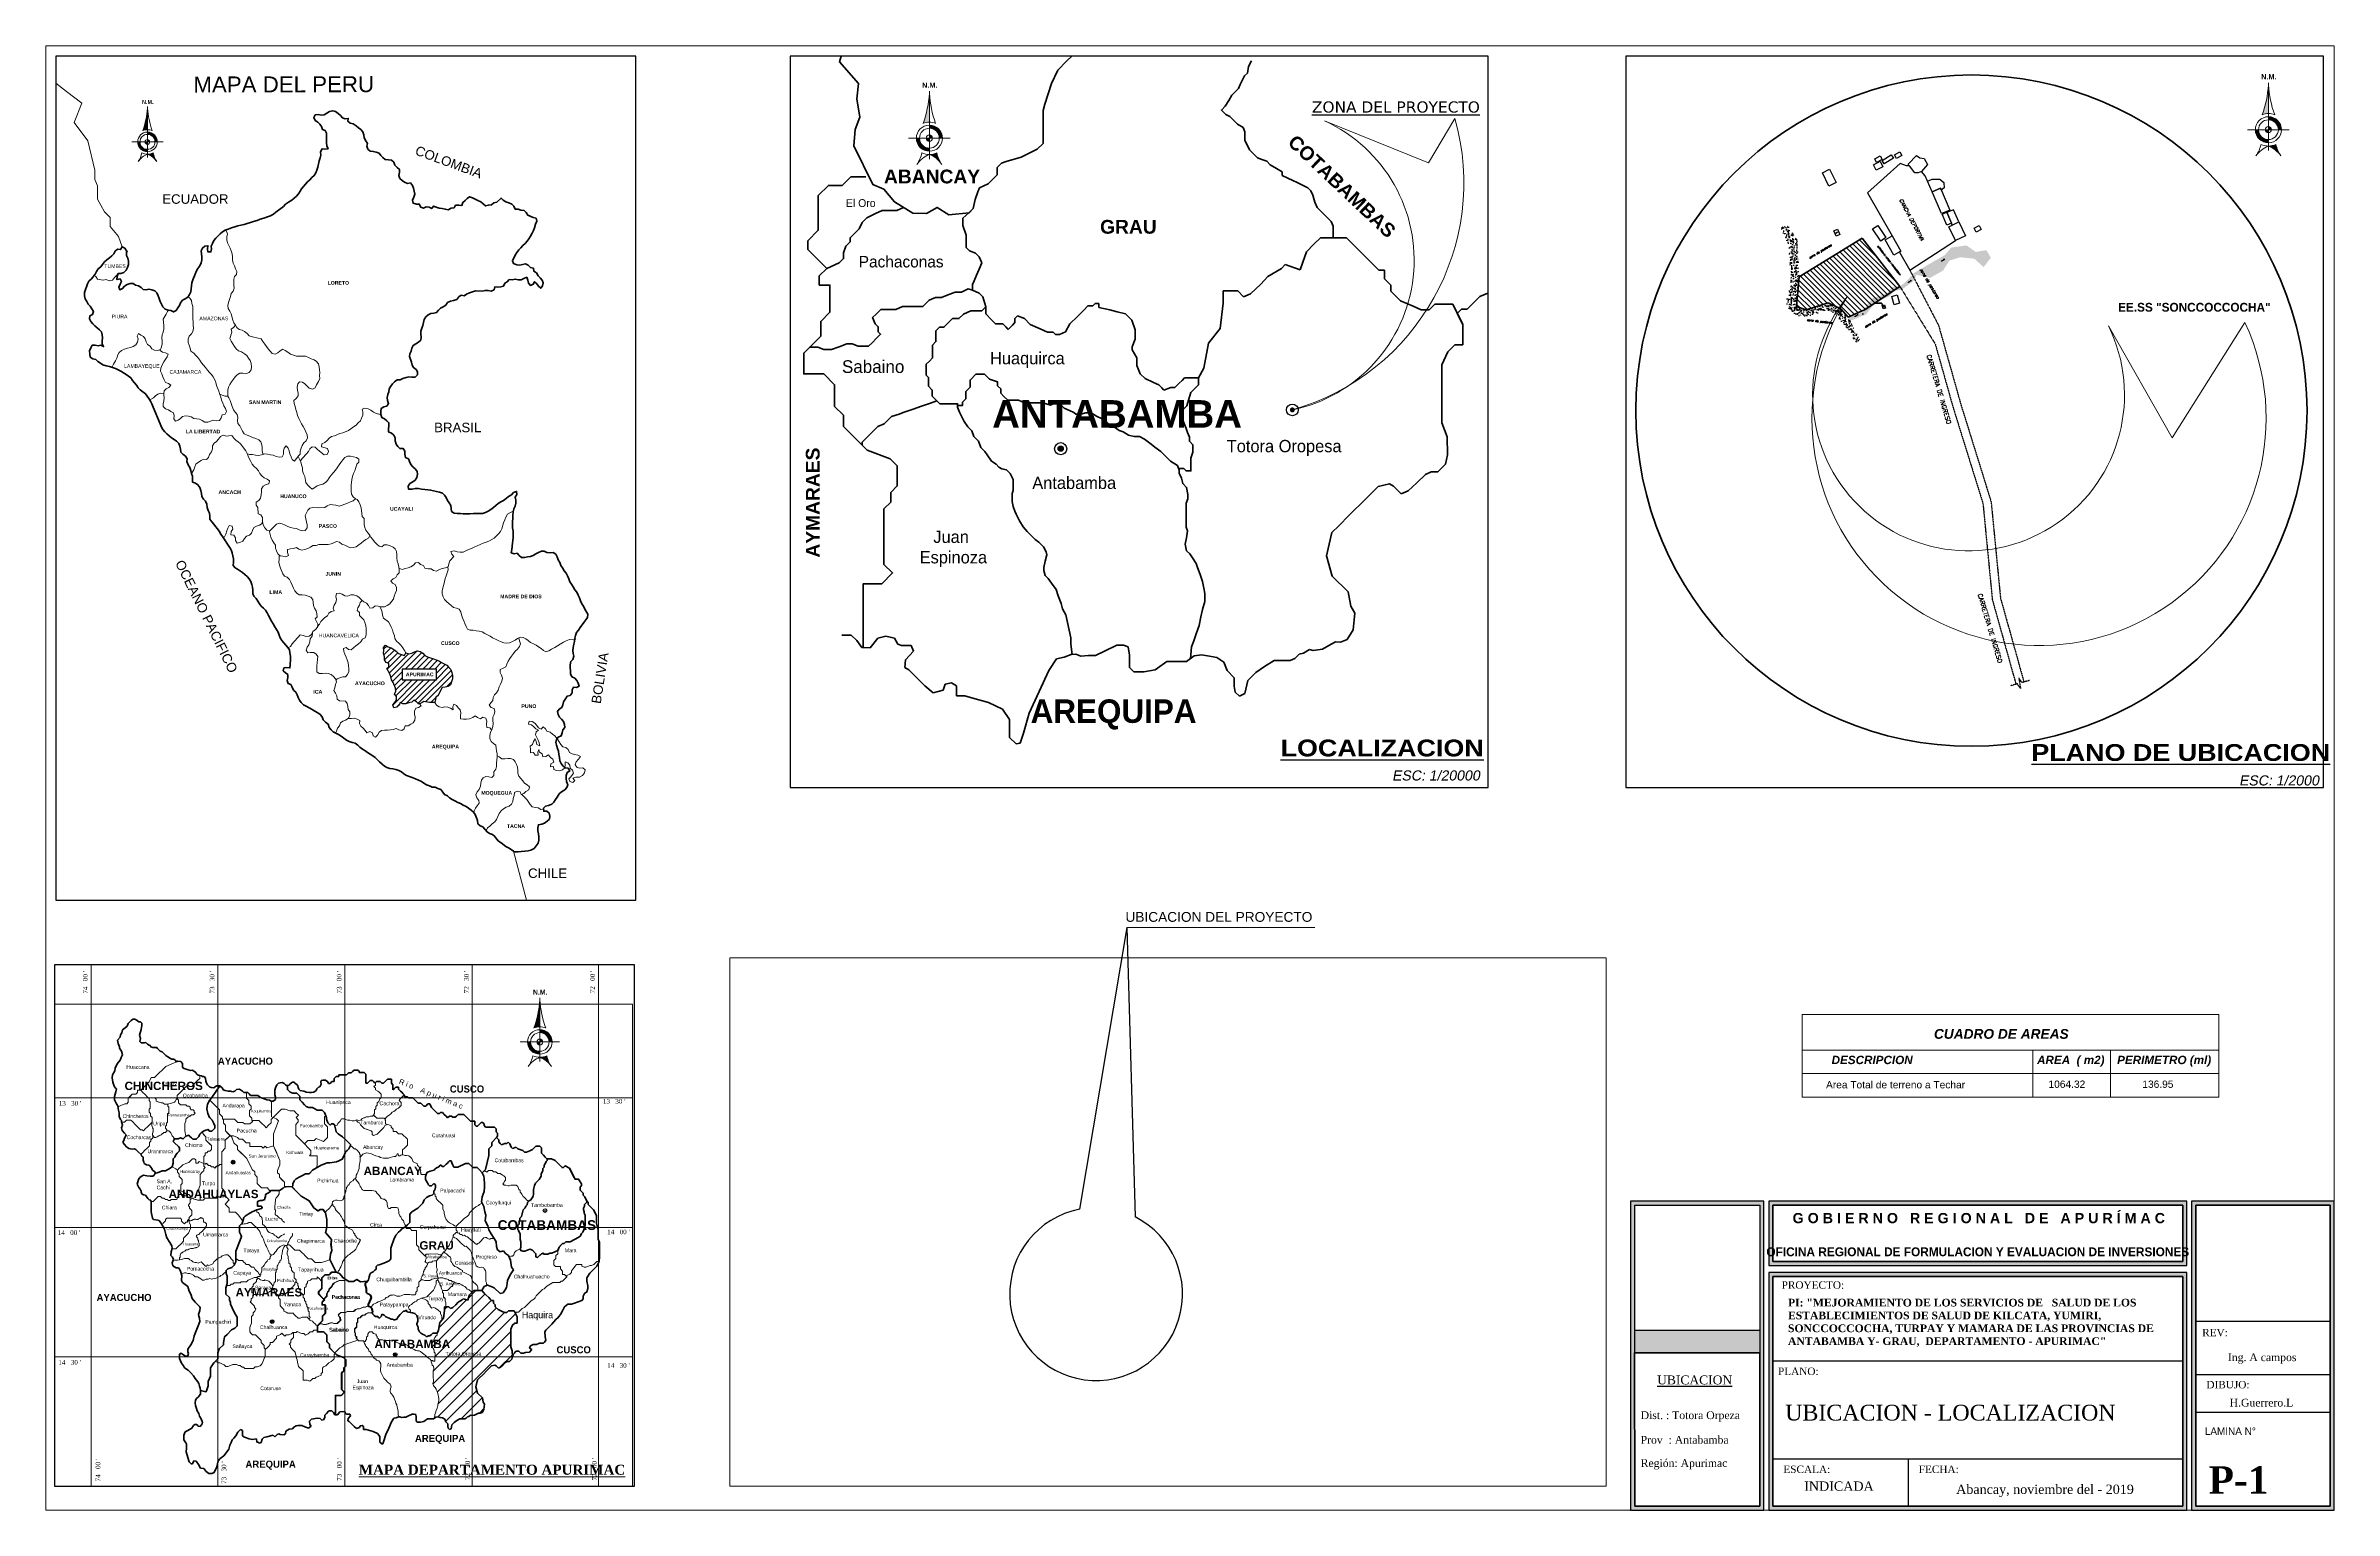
# Paper-space layout 'Layout1' of a CAD drawing. Header units: metres. Extents: x 0 to 408, y 0 to 261.
# The model-space entities are those that its viewports show. They can reach past a viewport. Long polylines and large blocks are cut down to what shows.
import ezdxf
from ezdxf.enums import TextEntityAlignment as Align

# ---------------------------------------------------------------- set-up
doc = ezdxf.new("R2010")
doc.units = ezdxf.units.M
for name, pattern in [('$AUDIT_BAD_LTYPE1', [0]), ('$RECOVER_090125203647-5', [0]), ('HIDDEN', [0.375, 0.25, -0.125])]:
    doc.linetypes.add(name, pattern=pattern)
for name, color, linetype in [('$AUDIT-BAD-LAYER', 7, 'Continuous'), ('-22', 7, 'Continuous'), ('05', 5, 'Continuous'), ('CAJA AGUA', 140, 'Continuous'), ('Capa1', 7, 'HIDDEN'), ('Detalles', 253, 'Continuous'), ('NOMBRE', 40, 'Continuous'), ('Texto vias Nacionales', 160, 'Continuous')]:
    doc.layers.add(name, color=color, linetype=linetype)
for name, color, linetype, lineweight in [('02', 2, 'Continuous', 20), ('08', 8, 'Continuous', 20), ('0_Pen_No__1', 7, 'Continuous', 13), ('1.1AGUA CALIENTE', 1, 'Continuous', 40), ('2D Drafting - General_Pen_No__1', 7, 'Continuous', 13), ('8', 5, 'Continuous', 60), ('A-LOTES06', 10, 'Continuous', 60), ('ACCESORIOS-AGUA', 7, 'Continuous', 9), ('CALLE', 7, '$RECOVER_090125203647-5', 15), ('Cap Prov', 94, 'Continuous', 25), ('COORDENADAS', 251, 'Continuous', 13), ('COTA', 1, 'Continuous', 9), ('Distrito', 212, 'Continuous', 25), ('Ejes de Coordenadas', 38, 'Continuous', 5), ('Eléctricas', 30, 'Continuous', 20), ('HIDROLOGIA', 151, 'Continuous', 18), ('Marco', 124, 'Continuous', 20), ('N-Ciudades', 10, 'Continuous', 18), ('PERFIL', 150, 'Continuous', 9), ('PLUMA 02', 51, 'Continuous', 20), ('PLUMA 2', 121, 'Continuous', 9), ('poste', 131, 'Continuous', 30), ('Red vías Vecinales', 106, 'Continuous', 40), ('ROTULO_YMT', 7, 'Continuous', 5), ('Ríos', 4, 'Continuous', 5), ('Texto calles', 7, 'Continuous', 18), ('Texto vías Provinciales', 170, 'Continuous', 5), ('Texto_Pen_No__21', 7, 'Continuous', 35)]:
    doc.layers.add(name, color=color, linetype=linetype, lineweight=lineweight)
doc.layers.add('2D Drafting - General_Pen_No__102', color=7, linetype='Continuous', lineweight=13, true_color=0xcccccc)
doc.layers.add('PERIMETRO', color=7, linetype='Continuous', lineweight=50, true_color=0xf7788b)
doc.styles.add('ambiente', font='romand.shx', dxfattribs={"oblique": 15})
doc.styles.add('ARIAL', font='arial.ttf')
doc.styles.add('Arial Negrita', font='')
doc.styles.add('century', font='GOTHIC.TTF')
doc.styles.add('Dutch801 XBd BT', font='dutcheb.ttf', dxfattribs={"height": 0.2})
doc.styles.add('GENERATED_STYLE_7', font='GOTHIC.TTF')
doc.styles.add('PROVINCIAS', font='GOTHIC.TTF', dxfattribs={"oblique": 10, "height": 0.14})
doc.styles.get("Standard").update_dxf_attribs({"font": 'simplex.shx'})
doc.styles.add('TITULO', font='swissek.ttf', dxfattribs={"height": 0.26})
doc.styles.add('TURBO TEXTO', font='swisse.ttf')
doc.styles.add('WMF-Arial0', font='')
doc.styles.add('WMF-Swis721 Ex BT0', font='swisse.ttf')
doc.styles.get('Arial Negrita').set_extended_font_data('Arial', bold=True)
doc.styles.get('WMF-Arial0').set_extended_font_data('Arial', italic=True, bold=True)
picture_1 = doc.add_image_def('image1.jpg', size_in_pixel=(1685, 1016))
pattern_1 = [(0, (768088.0939, 8406165.04155), (0, 0.8295), [0.60325, -0.22622]), (90, (768088.0939, 8406165.04155), (-0.8295, 5e-17), [0.60325, -0.22622])]
pattern_2 = [(50, (735791.402, 8051565.52), (7.68591572, -0.67243017), [0.80367188, -8.84039063]), (355, (735791.402, 8051565.52), (-1.48683184, 8.06021066), [0.6429375, -7.07233714]), (100.4514447, (735792.0425, 8051565.464), (6.19908386, 7.38778016), [0.683016, -7.5131822]), (46.1842, (735791.402, 8051567.663), (11.43614704, -1.7736607), [1.2055078, -13.26058594]), (96.6355576, (735792.355, 8051567.516), (10.0154869, 10.43828963), [1.0245244, -11.26978347]), (351.184151, (735791.402, 8051567.663), (10.0154869, 10.43828963), [0.96440486, -10.60845744]), (21, (735792.4735, 8051567.1275), (6.39623213, -4.31431305), [0.80367188, -8.84039063]), (326, (735792.4735, 8051567.1275), (2.60727307, 7.77042982), [0.6429375, -7.0723125]), (71.451445, (735793.0066, 8051566.768), (9.00350519, 3.45611681), [0.683016, -7.51316924]), (37.5, (735791.402, 8051565.5202), (0.13030045, 3.567165702), [0, -6.9865875, 0, -7.17946875, 0, -7.09910156]), (7.5, (735791.402, 8051565.52), (2.818954512, 4.226368), [0, -4.09336875, 0, -6.825853125, 0, -2.705695312]), (327.5, (735789.0124, 8051565.5202), (5.720228234, -0.241681387), [0, -2.67890625, 0, -8.3581875, 0, -11.090671875]), (317.5, (735787.941, 8051565.52), (6.24919984, 1.07268009), [0, -3.482578125, 0, -5.55069375, 0, -7.875984375])]

# ---------------------------------------------------------------- blocks, each defined once
blk = doc.blocks.new('N.M.5')
at = {"linetype": '$AUDIT_BAD_LTYPE1'}
for points in [[(0, 31.5, -0.071703), (-3, 17.1, -0.099699), (0, 17.8)], [(6, -2.5, -0.090274), (3.6, 3, -0.099699), (0, 2.2, -0.14892)]]:
    blk.add_hatch(color=256, dxfattribs=at).paths.add_polyline_path(points)
h = blk.add_hatch(color=256, dxfattribs=at)
h.paths.add_polyline_path([(4.8, 10), (6.2, 10, 0.414214), (0, 16.2), (0, 14.8, -0.414214)])
h.paths.add_polyline_path([(-4.8, 10), (-6.2, 10, 0.414214), (0, 3.8), (0, 5.2, -0.414214)])
h.paths.add_polyline_path([(0, 8.5), (0, 10), (-1.5, 10, 0.414214)], flags=17)
h.paths.add_polyline_path([(0, 10), (1.5, 10, 0.414214), (0, 11.5)], flags=17)
for p, q in [((0, 32.5), (0, 0)), ((-10, 10), (10, 10))]:
    blk.add_line(p, q, dxfattribs=at)
for radius in [6.25, 4.75, 1.5]:
    blk.add_circle((0, 10), radius, dxfattribs=at)
for centre, radius, start, end in [((-51.3, 34.7), 51.4, 339.9927, 356.3977), ((51.3, 34.7), 51.4, 183.6023, 200.0073), ((0, 10), 7.75, 67.226, 112.774), ((-19.8, 6.8), 16.7, 326.0129, 346.6463), ((4.8, -10), 13.1, 111.427, 145.3079), ((0, 11.5), 9.3, 247.226, 292.774), ((-4.8, -10), 13.1, 34.6921, 68.573), ((19.8, 6.8), 16.7, 193.3537, 213.9871)]:
    blk.add_arc(centre, radius, start, end, dxfattribs=at)
at = {"linetype": '$AUDIT_BAD_LTYPE1', "style": 'Arial Negrita'}
blk.add_text('N.M.', height=2.5, dxfattribs=at).set_placement((0.2, 35.4), align=Align.MIDDLE)

msp = doc.modelspace()

# ---------------------------------------------------------------- hatches: boundary and pattern name
h = msp.add_hatch()
h.set_pattern_fill('AR-CONC', color=94, scale=0.001266)
h.set_pattern_definition([(50, (735791.40198, 8051565.52019), (0.2305774717, -0.02017290514), [0.02411015625, -0.26521171875]), (355, (735791.40198, 8051565.52019), (-0.04460495524, 0.24180631976), [0.019288125, -0.21217011434]), (100.4514447, (735791.4212, 8051565.5185), (0.18597251585, 0.22163340476), [0.02049047989, -0.22539546582]), (46.1842, (735791.40198, 8051565.58448), (0.34308441113, -0.0532098213), [0.03616523438, -0.39781757813]), (96.63555761, (735791.43058, 8051565.58005), (0.30046460716, 0.31314868894), [0.0307357324, -0.33809350408]), (351.18415117, (735791.402, 8051565.58448), (0.30046460718, 0.31314868893), [0.02893214582, -0.3182537232]), (21, (735791.43413, 8051565.5684), (0.19188696395, -0.12942939146), [0.02411015625, -0.26521171875]), (326, (735791.43413, 8051565.5684), (0.07821819213, 0.23311289462), [0.019288125, -0.212169375]), (71.451445, (735791.45012, 8051565.55762), (0.27010515565, 0.10368350437), [0.02049047989, -0.22539507728]), (37.5, (735791.401985, 8051565.52019), (0.003909013489, 0.107014971074), [0, -0.209597625, 0, -0.2153840625, 0, -0.212973046875]), (7.5, (735791.40198, 8051565.52019), (0.084568635365, 0.126791040004), [0, -0.1228010625, 0, -0.20477559375, 0, -0.081170859375]), (327.5, (735791.3303, 8051565.52019), (0.171606847008, -0.007250441616), [0, -0.0803671875, 0, -0.250745625, 0, -0.33272015625]), (317.5, (735791.29815, 8051565.52019), (0.18747599519, 0.032180402714), [0, -0.10447734375, 0, -0.1665208125, 0, -0.23627953125])])
h.paths.add_polyline_path([(768146.554, 8406196.174), (768146.335, 8406196.069), (768146.625, 8406195.468), (768146.681, 8406194.452), (768146.705, 8406194.447), (768146.739, 8406194.436), (768146.777, 8406194.418), (768146.815, 8406194.396), (768146.85, 8406194.37), (768146.875, 8406194.347), (768146.89, 8406194.329), (768146.899, 8406194.316), (768146.902, 8406194.31), (768146.905, 8406194.304), (768146.909, 8406194.293), (768146.914, 8406194.274), (768146.916, 8406194.248), (768146.914, 8406194.212), (768146.908, 8406194.173), (768146.899, 8406194.132), (768146.889, 8406194.088), (768146.88, 8406194.043), (768146.872, 8406193.997), (768146.868, 8406193.949), (768146.868, 8406193.906), (768146.871, 8406193.85), (768146.877, 8406193.784), (768146.883, 8406193.712), (768146.89, 8406193.636), (768146.896, 8406193.56), (768146.901, 8406193.486), (768146.904, 8406193.417), (768146.904, 8406193.378), (768146.991, 8406194.292, -0.386108), (768146.968, 8406194.317, -0.397234), (768146.992, 8406194.342), (768146.919, 8406195.649)])
h.paths.add_polyline_path([(768146.89, 8406193.636), (768146.883, 8406193.712), (768146.877, 8406193.784), (768146.871, 8406193.85), (768146.868, 8406193.906), (768146.868, 8406193.949), (768146.872, 8406193.997), (768146.88, 8406194.043), (768146.889, 8406194.088), (768146.899, 8406194.132), (768146.908, 8406194.173), (768146.914, 8406194.212), (768146.916, 8406194.248), (768146.914, 8406194.274), (768146.909, 8406194.293), (768146.905, 8406194.304), (768146.902, 8406194.31), (768146.899, 8406194.316), (768146.89, 8406194.329), (768146.875, 8406194.347), (768146.85, 8406194.37), (768146.815, 8406194.396), (768146.777, 8406194.418), (768146.739, 8406194.436), (768146.705, 8406194.447), (768146.681, 8406194.452), (768146.681, 8406194.452), (768146.705, 8406194.016), (768146.556, 8406193.574), (768146.578, 8406193.532), (768146.613, 8406193.48), (768146.653, 8406193.429), (768146.697, 8406193.38), (768146.742, 8406193.336), (768146.784, 8406193.3), (768146.823, 8406193.274), (768146.85, 8406193.261), (768146.867, 8406193.257), (768146.876, 8406193.258), (768146.88, 8406193.259), (768146.883, 8406193.261), (768146.889, 8406193.266), (768146.895, 8406193.28), (768146.904, 8406193.378), (768146.904, 8406193.417), (768146.901, 8406193.486), (768146.896, 8406193.56)])
h.paths.add_polyline_path([(768146.742, 8406194.297), (768146.742, 8406194.305), (768146.751, 8406194.305), (768146.751, 8406194.297)], flags=16)
h.paths.add_polyline_path([(768146.784, 8406193.3), (768146.742, 8406193.336), (768146.697, 8406193.38), (768146.653, 8406193.429), (768146.613, 8406193.48), (768146.578, 8406193.532), (768146.556, 8406193.574), (768146.53, 8406193.498), (768146.574, 8406193.266), (768146.593, 8406193.245), (768146.62, 8406193.214), (768146.651, 8406193.18), (768146.684, 8406193.145), (768146.72, 8406193.11), (768146.756, 8406193.075), (768146.794, 8406193.043), (768146.832, 8406193.015), (768146.869, 8406192.993), (768146.91, 8406192.972), (768146.951, 8406192.956), (768146.99, 8406192.943), (768147.03, 8406192.933), (768147.069, 8406192.925), (768147.108, 8406192.92), (768147.147, 8406192.917), (768147.186, 8406192.916), (768147.223, 8406192.916), (768147.256, 8406192.92), (768147.288, 8406192.925), (768147.318, 8406192.932), (768147.348, 8406192.94), (768147.379, 8406192.949), (768147.412, 8406192.959), (768147.449, 8406192.969), (768147.487, 8406192.979), (768147.537, 8406192.994), (768147.595, 8406193.011), (768147.658, 8406193.031), (768147.722, 8406193.051), (768147.785, 8406193.071), (768147.842, 8406193.089), (768147.892, 8406193.103), (768147.929, 8406193.114), (768147.952, 8406193.119), (768147.978, 8406193.124), (768148.001, 8406193.127), (768148.023, 8406193.129), (768148.046, 8406193.127), (768148.071, 8406193.122), (768148.088, 8406193.115), (768148.112, 8406193.104), (768148.141, 8406193.089), (768148.173, 8406193.071), (768148.208, 8406193.049), (768148.244, 8406193.025), (768148.28, 8406192.998), (768148.315, 8406192.97), (768148.347, 8406192.94), (768148.376, 8406192.909), (768148.406, 8406192.871), (768148.436, 8406192.829), (768148.466, 8406192.784), (768148.495, 8406192.739), (768148.507, 8406192.719), (768148.796, 8406192.376), (768149.015, 8406191.955), (768149.165, 8406192.072), (768148.81, 8406192.747), (768148.802, 8406192.762), (768148.787, 8406192.789), (768148.778, 8406192.804), (768148.767, 8406192.819), (768148.757, 8406192.832), (768148.747, 8406192.845), (768148.738, 8406192.857), (768148.729, 8406192.87), (768148.721, 8406192.883), (768148.714, 8406192.894), (768148.712, 8406192.901), (768148.715, 8406192.908), (768148.717, 8406192.91), (768148.475, 8406193.183), (768148.416, 8406193.211), (768148.402, 8406193.21), (768148.343, 8406193.206), (768148.287, 8406193.203), (768148.237, 8406193.201), (768148.199, 8406193.201), (768148.178, 8406193.204), (768148.16, 8406193.213), (768148.145, 8406193.224), (768148.131, 8406193.237), (768148.12, 8406193.252), (768148.112, 8406193.27), (768148.109, 8406193.29), (768148.111, 8406193.322), (768148.114, 8406193.355), (768148.026, 8406193.398), (768147.244, 8406193.15), (768146.894, 8406193.269), (768146.895, 8406193.28), (768146.889, 8406193.266), (768146.883, 8406193.261), (768146.88, 8406193.259), (768146.876, 8406193.258), (768146.867, 8406193.257), (768146.85, 8406193.261), (768146.823, 8406193.274)])
h.paths.add_polyline_path([(768148.114, 8406193.355), (768148.111, 8406193.322), (768148.109, 8406193.29), (768148.112, 8406193.27), (768148.12, 8406193.252), (768148.131, 8406193.237), (768148.145, 8406193.224), (768148.16, 8406193.213), (768148.178, 8406193.204), (768148.199, 8406193.201), (768148.237, 8406193.201), (768148.287, 8406193.203), (768148.343, 8406193.206), (768148.402, 8406193.21), (768148.416, 8406193.211)], flags=17)
h.paths.add_polyline_path([(768146.833, 8406194.324), (768146.974, 8406194.324), (768146.974, 8406194.421), (768146.833, 8406194.421)], flags=24)
h.paths.add_polyline_path([(768146.735, 8406193.162), (768146.876, 8406193.162), (768146.876, 8406193.259), (768146.735, 8406193.259)], flags=24)
h.paths.add_polyline_path([(768147.173, 8406192.997), (768147.312, 8406192.997), (768147.312, 8406193.092), (768147.173, 8406193.092)], flags=24)
h.paths.add_polyline_path([(768147.948, 8406193.244), (768148.089, 8406193.244), (768148.089, 8406193.34), (768147.948, 8406193.34)], flags=24)
h.paths.add_polyline_path([(768148.341, 8406193.05), (768148.482, 8406193.05), (768148.482, 8406193.146), (768148.341, 8406193.146)], flags=24)
h.paths.add_polyline_path([(768148.644, 8406192.738), (768148.783, 8406192.738), (768148.783, 8406192.833), (768148.644, 8406192.833)], flags=24)
h = msp.add_hatch()
h.set_pattern_fill('AR-CONC', color=94, scale=0.001266)
h.set_pattern_definition([(50, (735787.09604, 8051565.20208), (0.2305774717, -0.02017290514), [0.02411015625, -0.26521171875]), (355, (735787.09604, 8051565.20208), (-0.04460495524, 0.24180631976), [0.019288125, -0.21217011434]), (100.4514447, (735787.11525, 8051565.2004), (0.18597251585, 0.22163340476), [0.02049047989, -0.22539546582]), (46.1842, (735787.09604, 8051565.26637), (0.34308441113, -0.0532098213), [0.03616523438, -0.39781757813]), (96.63555761, (735787.12463, 8051565.26194), (0.30046460716, 0.31314868894), [0.0307357324, -0.33809350408]), (351.18415117, (735787.09604, 8051565.26637), (0.30046460718, 0.31314868893), [0.02893214582, -0.3182537232]), (21, (735787.12818, 8051565.2503), (0.19188696395, -0.12942939146), [0.02411015625, -0.26521171875]), (326, (735787.12818, 8051565.2503), (0.07821819213, 0.23311289462), [0.019288125, -0.212169375]), (71.451445, (735787.14417, 8051565.23951), (0.27010515565, 0.10368350437), [0.02049047989, -0.22539507728]), (37.5, (735787.09604, 8051565.20208), (0.003909013489, 0.107014971074), [0, -0.209597625, 0, -0.2153840625, 0, -0.212973046875]), (7.5, (735787.09604, 8051565.20208), (0.084568635365, 0.126791040004), [0, -0.1228010625, 0, -0.20477559375, 0, -0.081170859375]), (327.5, (735787.02435, 8051565.20208), (0.171606847008, -0.007250441616), [0, -0.0803671875, 0, -0.250745625, 0, -0.33272015625]), (317.5, (735786.9922, 8051565.20208), (0.18747599519, 0.032180402714), [0, -0.10447734375, 0, -0.1665208125, 0, -0.23627953125])])
h.paths.add_polyline_path([(768151.099, 8406194.468), (768150.792, 8406194.142), (768150.584, 8406193.982), (768150.344, 8406193.962), (768150.248, 8406193.893), (768150.14, 8406193.741), (768149.608, 8406193.554), (768149.364, 8406193.253), (768149.256, 8406193.056), (768148.736, 8406192.889), (768148.809, 8406192.758), (768149.379, 8406192.981), (768149.72, 8406193.435), (768150.218, 8406193.634), (768150.344, 8406193.788), (768150.417, 8406193.837), (768150.639, 8406193.855), (768151.047, 8406194.154), (768151.176, 8406194.396), (768151.661, 8406194.285), (768152.118, 8406194.542), (768152.357, 8406194.904), (768152.741, 8406195.022), (768153.243, 8406194.967), (768153.573, 8406194.668), (768153.831, 8406195.004), (768153.668, 8406195.275), (768153.293, 8406195.209), (768152.962, 8406195.442), (768152.416, 8406195.366), (768152.185, 8406195.099)])
for points in [[(768129, 8406189.577, 1), (768128.822, 8406189.577, 1)], [(768120.739, 8406188.192, 1), (768120.553, 8406188.192, 1)], [(768091.151, 8406162.744, 1), (768091.095, 8406162.744, 1)], [(768102.277, 8406161.016, 1), (768102.22, 8406161.016, 1)], [(768092.543, 8406157.057, 1), (768092.486, 8406157.057, 1)], [(768096.933, 8406155.883, 1), (768096.877, 8406155.883, 1)]]:
    msp.add_hatch(color=256).paths.add_polyline_path(points)
at = {"true_color": 0xe60000}
h = msp.add_hatch(dxfattribs=at)
h.set_pattern_fill('LINE', color=1, scale=0.047025, angle=45, style=0)
h.set_pattern_definition([(45, (62779.48632, 410180.04077), (-0.1055741360233, 0.1055741360233), [])])
h.paths.add_polyline_path([(768098.323, 8406179.141), (768098.129, 8406179.134), (768097.987, 8406179.163), (768097.921, 8406179.173), (768097.87, 8406179.145), (768097.823, 8406179.119), (768097.79, 8406179.097), (768097.767, 8406179.088), (768097.74, 8406179.098), (768097.664, 8406179.169), (768097.571, 8406179.225), (768097.5, 8406179.148), (768097.39, 8406179.122), (768097.286, 8406179.089), (768097.182, 8406179.096), (768097.084, 8406179.14), (768097.045, 8406179.042), (768096.957, 8406178.976), (768096.853, 8406178.955), (768096.815, 8406179.059), (768096.887, 8406179.141), (768096.948, 8406179.239), (768096.948, 8406179.349), (768096.883, 8406179.442), (768096.922, 8406179.546), (768096.917, 8406179.65), (768096.831, 8406179.858), (768096.777, 8406179.952), (768096.75, 8406180.061), (768096.712, 8406180.16), (768096.604, 8406180.347), (768096.681, 8406180.417), (768096.676, 8406180.527), (768096.578, 8406180.571), (768096.524, 8406180.665), (768096.524, 8406180.774), (768096.492, 8406180.884), (768096.493, 8406180.999), (768096.488, 8406181.103), (768096.554, 8406181.184), (768096.652, 8406181.124), (768096.756, 8406181.085), (768096.86, 8406181.029), (768096.947, 8406180.958), (768097.023, 8406180.886), (768097.132, 8406180.853), (768097.231, 8406180.814), (768097.286, 8406180.906), (768097.39, 8406180.878), (768097.499, 8406180.894), (768097.593, 8406180.948), (768097.697, 8406180.981), (768097.801, 8406180.958), (768097.888, 8406180.897), (768097.964, 8406180.82), (768098.062, 8406180.765), (768098.166, 8406180.737), (768098.27, 8406180.703), (768098.466, 8406180.626), (768098.554, 8406180.565), (768098.646, 8406180.515), (768098.744, 8406180.471), (768098.821, 8406180.394), (768098.886, 8406180.311), (768098.929, 8406180.213), (768098.95, 8406180.097), (768098.95, 8406179.988), (768098.911, 8406179.879), (768098.872, 8406179.775), (768098.789, 8406179.71), (768098.685, 8406179.689), (768098.581, 8406179.678), (768098.531, 8406179.586), (768098.443, 8406179.389), (768098.349, 8406179.335), (768098.338, 8406179.231)])
h.paths.add_polyline_path([(768097.156, 8406179.946), (768098.377, 8406179.946), (768098.377, 8406180.334), (768097.156, 8406180.334)], flags=16)
at = {"layer": 'A-LOTES06', "linetype": 'Continuous', "lineweight": 20}
h = msp.add_hatch(dxfattribs=at)
h.set_pattern_fill('ANGLE', color=256, scale=0.11875)
h.set_pattern_definition(pattern_1)
edge = h.paths.add_edge_path()
edge.add_spline(control_points=[(768088.795, 8406164.809), (768088.826, 8406164.818), (768089, 8406164.878), (768089.058, 8406164.881), (768089.095, 8406164.999), (768089.121, 8406165.01)], knot_values=[0.07679, 0.07679, 0.07679, 0.07679, 0.23908, 0.412093, 0.495182, 0.495182, 0.495182, 0.495182], degree=3, periodic=0)
edge.add_line((768089.121, 8406165.01), (768089.121, 8406165.042))
edge.add_line((768089.121, 8406165.042), (768088.094, 8406165.042))
edge.add_line((768088.094, 8406165.042), (768088.098, 8406165.037))
edge.add_line((768088.098, 8406165.037), (768088.33, 8406165.037))
edge.add_line((768088.33, 8406165.037), (768088.375, 8406164.991))
edge.add_line((768088.375, 8406164.991), (768088.375, 8406164.924))
edge.add_line((768088.375, 8406164.924), (768088.554, 8406164.861))
edge.add_line((768088.554, 8406164.861), (768088.619, 8406164.861))
edge.add_line((768088.619, 8406164.861), (768088.671, 8406164.809))
edge.add_line((768088.671, 8406164.809), (768088.795, 8406164.809))
h = msp.add_hatch(dxfattribs=at)
h.set_pattern_fill('ANGLE', color=256, scale=0.11875)
h.set_pattern_definition(pattern_1)
edge = h.paths.add_edge_path()
edge.add_spline(control_points=[(768088.795, 8406164.809), (768088.826, 8406164.818), (768089, 8406164.878), (768089.058, 8406164.881), (768089.095, 8406164.999), (768089.121, 8406165.01)], knot_values=[0.07679, 0.07679, 0.07679, 0.07679, 0.23908, 0.412093, 0.495182, 0.495182, 0.495182, 0.495182], degree=3, periodic=0)
edge.add_line((768089.121, 8406165.01), (768089.121, 8406165.042))
edge.add_line((768089.121, 8406165.042), (768088.094, 8406165.042))
edge.add_line((768088.094, 8406165.042), (768088.098, 8406165.037))
edge.add_line((768088.098, 8406165.037), (768088.33, 8406165.037))
edge.add_line((768088.33, 8406165.037), (768088.375, 8406164.991))
edge.add_line((768088.375, 8406164.991), (768088.375, 8406164.924))
edge.add_line((768088.375, 8406164.924), (768088.554, 8406164.861))
edge.add_line((768088.554, 8406164.861), (768088.619, 8406164.861))
edge.add_line((768088.619, 8406164.861), (768088.671, 8406164.809))
edge.add_line((768088.671, 8406164.809), (768088.795, 8406164.809))
at = {"layer": 'Capa1'}
h = msp.add_hatch(dxfattribs=at)
h.set_pattern_fill('ANSI31', color=256, scale=0.042188, angle=90)
h.set_pattern_definition([(135, (735743.47968, 8051567.28224), (-0.094713638777, -0.094713638777), [])])
h.paths.add_polyline_path([(768146.993, 8406194.317), (768146.894, 8406193.269), (768147.244, 8406193.15), (768148.026, 8406193.398), (768148.475, 8406193.183), (768148.736, 8406192.889), (768149.341, 8406193.161), (768150.584, 8406193.982), (768149.237, 8406195.698)])
h.paths.add_polyline_path([(768149.684, 8406193.375), (768149.939, 8406193.375), (768149.944, 8406193.397), (768149.69, 8406193.397)], flags=25)
h = msp.add_hatch(dxfattribs=at)
h.set_pattern_fill('AR-CONC', color=256, scale=0.042188)
h.set_pattern_definition(pattern_2)
h.paths.add_polyline_path([(768153.831, 8406195.004), (768153.668, 8406195.275), (768153.293, 8406195.209), (768152.962, 8406195.442), (768152.416, 8406195.366), (768152.185, 8406195.099), (768151.099, 8406194.468), (768150.792, 8406194.142), (768150.584, 8406193.982), (768150.344, 8406193.962), (768150.248, 8406193.893), (768150.14, 8406193.741), (768149.608, 8406193.554), (768149.364, 8406193.253), (768149.256, 8406193.056), (768148.736, 8406192.889), (768148.809, 8406192.758), (768149.379, 8406192.981), (768149.72, 8406193.435), (768150.218, 8406193.634), (768150.344, 8406193.788), (768150.417, 8406193.837), (768150.639, 8406193.855), (768151.047, 8406194.154), (768151.176, 8406194.396), (768151.661, 8406194.285), (768152.118, 8406194.542), (768152.357, 8406194.904), (768152.741, 8406195.022), (768153.243, 8406194.967), (768153.573, 8406194.668)])
h = msp.add_hatch(dxfattribs=at)
h.set_pattern_fill('AR-CONC', color=256, scale=0.042188)
h.set_pattern_definition(pattern_2)
h.paths.add_polyline_path([(768153.831, 8406195.004), (768153.668, 8406195.275), (768153.293, 8406195.209), (768152.962, 8406195.442), (768152.416, 8406195.366), (768152.185, 8406195.099), (768151.099, 8406194.468), (768150.792, 8406194.142), (768150.584, 8406193.982), (768150.344, 8406193.962), (768150.248, 8406193.893), (768150.14, 8406193.741), (768149.608, 8406193.554), (768149.364, 8406193.253), (768149.256, 8406193.056), (768148.736, 8406192.889), (768148.809, 8406192.758), (768149.379, 8406192.981), (768149.72, 8406193.435), (768150.218, 8406193.634), (768150.344, 8406193.788), (768150.417, 8406193.837), (768150.639, 8406193.855), (768151.047, 8406194.154), (768151.176, 8406194.396), (768151.661, 8406194.285), (768152.118, 8406194.542), (768152.357, 8406194.904), (768152.741, 8406195.022), (768153.243, 8406194.967), (768153.573, 8406194.668)])
at = {"layer": 'PERFIL'}
h = msp.add_hatch(dxfattribs=at)
h.set_pattern_fill('ANSI31', color=3, scale=0.1, style=0)
h.set_pattern_definition([(45, (7427.51997, 624.84256), (-0.224506403027, 0.224506403027), [])])
h.paths.add_polyline_path([(768101.026, 8406156.79), (768101.089, 8406156.929), (768101.167, 8406157.006), (768101.251, 8406157.006), (768101.251, 8406157.226), (768101.192, 8406157.346), (768101.143, 8406157.446), (768101.054, 8406157.446), (768100.951, 8406157.446), (768100.89, 8406157.385), (768100.803, 8406157.385), (768100.716, 8406157.423), (768100.579, 8406157.483), (768100.475, 8406157.587), (768100.475, 8406157.65), (768100.407, 8406157.718), (768100.407, 8406157.814), (768100.344, 8406157.814), (768100.297, 8406157.861), (768100.245, 8406157.913), (768100.142, 8406158.016), (768100.081, 8406158.077), (768099.994, 8406158.164), (768099.914, 8406158.164), (768099.802, 8406158.164), (768099.712, 8406158.164), (768099.651, 8406158.102), (768099.651, 8406155.802), (768101.085, 8406155.802), (768101.088, 8406155.817), (768101.082, 8406156.013), (768101.026, 8406156.163)])
h.paths.add_polyline_path([(768099.651, 8406158.102), (768099.642, 8406158.093), (768099.561, 8406158.012), (768099.521, 8406157.899), (768099.492, 8406157.817), (768099.333, 8406157.873), (768099.291, 8406157.831), (768099.146, 8406157.746), (768099.068, 8406157.661), (768098.956, 8406157.556), (768098.882, 8406157.526), (768098.82, 8406157.588), (768098.66, 8406157.588), (768098.66, 8406157.456), (768098.628, 8406157.184), (768098.501, 8406157.025), (768098.453, 8406156.755), (768098.397, 8406156.65), (768098.397, 8406156.575), (768098.369, 8406156.548), (768098.314, 8406156.492), (768098.287, 8406156.408), (768098.268, 8406156.345), (768098.218, 8406156.296), (768098.218, 8406156.213), (768098.239, 8406156.158), (768098.261, 8406156.102), (768098.278, 8406156.057), (768098.297, 8406156.006), (768098.297, 8406155.963), (768098.334, 8406155.927), (768098.334, 8406155.844), (768098.319, 8406155.802), (768099.651, 8406155.802)])
h.paths.add_polyline_path([(768099.651, 8406155.802), (768098.319, 8406155.802), (768098.313, 8406155.783), (768098.313, 8406155.735), (768098.313, 8406155.689), (768098.313, 8406155.644), (768098.261, 8406155.644), (768098.235, 8406155.669), (768098.18, 8406155.669), (768098.187, 8406155.65), (768098.187, 8406155.619), (768098.213, 8406155.565), (768098.225, 8406155.507), (768098.267, 8406155.465), (768098.278, 8406155.387), (768098.278, 8406155.342), (768098.26, 8406155.296), (768098.26, 8406155.236), (768098.26, 8406155.169), (768098.26, 8406155.096), (768098.26, 8406155.037), (768098.276, 8406154.997), (768098.265, 8406154.92), (768098.251, 8406154.851), (768098.266, 8406154.779), (768098.3, 8406154.745), (768098.329, 8406154.702), (768098.369, 8406154.643), (768098.384, 8406154.6), (768098.412, 8406154.523), (768098.439, 8406154.447), (768098.453, 8406154.376), (768098.464, 8406154.319), (768098.464, 8406154.232), (768098.437, 8406154.145), (768098.42, 8406154.066), (768098.403, 8406153.973), (768098.371, 8406153.883), (768098.344, 8406153.806), (768098.321, 8406153.742), (768098.309, 8406153.616), (768098.349, 8406153.645), (768098.429, 8406153.656), (768098.514, 8406153.641), (768098.594, 8406153.626), (768098.671, 8406153.577), (768098.705, 8406153.485), (768098.782, 8406153.407), (768098.782, 8406153.317), (768098.793, 8406153.251), (768098.837, 8406153.208), (768098.896, 8406153.238), (768098.927, 8406153.376), (768099.013, 8406153.463), (768099.107, 8406153.53), (768099.213, 8406153.592), (768099.388, 8406153.592), (768099.438, 8406153.616), (768099.482, 8406153.662), (768099.529, 8406153.674), (768099.596, 8406153.714), (768099.635, 8406153.702), (768099.651, 8406153.705)])
h.paths.add_polyline_path([(768100.848, 8406155.606), (768100.912, 8406155.633), (768100.983, 8406155.633), (768101.016, 8406155.666), (768101.067, 8406155.717), (768101.085, 8406155.802), (768099.651, 8406155.802), (768099.651, 8406153.705), (768099.737, 8406153.717), (768099.805, 8406153.756), (768099.875, 8406153.796), (768099.931, 8406153.794), (768100.003, 8406153.819), (768100.067, 8406153.925), (768100.086, 8406154.107), (768100.043, 8406154.181), (768100.013, 8406154.335), (768099.842, 8406154.507), (768099.781, 8406154.725), (768099.838, 8406154.976), (768099.912, 8406155.051), (768100.025, 8406155.164), (768100.201, 8406155.339), (768100.337, 8406155.476), (768100.458, 8406155.505), (768100.502, 8406155.479), (768100.585, 8406155.396), (768100.663, 8406155.429), (768100.755, 8406155.515)])
h.paths.add_polyline_path([(768098.664, 8406155.769), (768100.126, 8406155.769), (768100.126, 8406156.055), (768098.664, 8406156.055)], flags=9)
h.paths.add_polyline_path([(768096.09, 8406155.948), (768098.94, 8406155.948), (768098.94, 8406156.561), (768096.09, 8406156.561)], flags=9)

# ---------------------------------------------------------------- linework, layer by layer
at = {"layer": '-22', "linetype": 'Continuous', "lineweight": 20, "elevation": 1307.09}
msp.add_lwpolyline([(768123.007, 8406171.109), (768129.713, 8406171.109)], dxfattribs=at)
at = {"lineweight": 60}
for p, q in [((768121.026, 8406202.18), (768120.869, 8406202.023)), ((768121.036, 8406202.19), (768121.026, 8406202.18)), ((768120.545, 8406201.699), (768120.32, 8406201.213)), ((768120.869, 8406202.023), (768120.545, 8406201.699)), ((768120.085, 8406200.478), (768120.016, 8406200.261)), ((768120.32, 8406201.213), (768120.085, 8406200.478)), ((768120.016, 8406200.261), (768120.016, 8406199.79)), ((768120.016, 8406199.79), (768120.016, 8406199.446)), ((768119.812, 8406198.875), (768119.231, 8406198.596)), ((768120.016, 8406199.079), (768119.812, 8406198.875)), ((768120.016, 8406199.446), (768120.016, 8406199.235)), ((768120.016, 8406199.235), (768120.016, 8406199.079)), ((768118.536, 8406198.382), (768118.377, 8406198.222)), ((768118.377, 8406198.222), (768118.377, 8406197.963)), ((768118.699, 8406198.432), (768118.536, 8406198.382)), ((768119.231, 8406198.596), (768118.699, 8406198.432)), ((768117.687, 8406197.357), (768117.599, 8406197.087)), ((768117.744, 8406197.502), (768117.687, 8406197.357)), ((768118.053, 8406197.639), (768117.744, 8406197.502)), ((768118.248, 8406197.835), (768118.053, 8406197.639)), ((768118.377, 8406197.963), (768118.248, 8406197.835)), ((768117.368, 8406196.6), (768117.159, 8406196.418)), ((768117.159, 8406196.418), (768117.159, 8406196.148)), ((768117.511, 8406196.751), (768117.368, 8406196.6)), ((768117.52, 8406196.76), (768117.377, 8406196.609)), ((768117.599, 8406197.087), (768117.52, 8406196.76)), ((768117.159, 8406196.148), (768117.274, 8406195.804)), ((768117.274, 8406195.804), (768117.274, 8406195.564)), ((768117.274, 8406195.564), (768117.274, 8406195.368)), ((768129.678, 8406195.485), (768129.91, 8406195.717)), ((768129.91, 8406195.717), (768130.205, 8406195.717)), ((768130.205, 8406195.717), (768130.577, 8406195.717)), ((768130.577, 8406195.717), (768130.84, 8406195.717)), ((768130.84, 8406195.717), (768131.126, 8406195.431)), ((768117.274, 8406195.368), (768117.391, 8406195.251)), ((768117.391, 8406195.251), (768117.61, 8406195.165)), ((768117.61, 8406195.165), (768117.739, 8406195.036)), ((768117.829, 8406194.821), (768117.735, 8406194.602)), ((768117.739, 8406195.036), (768117.829, 8406194.821)), ((768128.518, 8406194.619), (768128.657, 8406194.758)), ((768128.657, 8406194.758), (768129.184, 8406194.572)), ((768129.184, 8406194.572), (768129.28, 8406194.845)), ((768129.28, 8406194.845), (768129.412, 8406195.219)), ((768129.412, 8406195.219), (768129.678, 8406195.485)), ((768131.126, 8406195.431), (768131.327, 8406195.23)), ((768131.327, 8406195.23), (768131.327, 8406195.23)), ((768131.327, 8406195.23), (768131.668, 8406194.889)), ((768131.668, 8406194.889), (768131.838, 8406194.719)), ((768131.838, 8406194.719), (768131.993, 8406194.564)), ((768117.555, 8406194.181), (768117.498, 8406194.05)), ((768117.498, 8406194.05), (768117.498, 8406193.852)), ((768117.64, 8406194.379), (768117.555, 8406194.181)), ((768117.735, 8406194.602), (768117.64, 8406194.379)), ((768127.413, 8406193.712), (768127.785, 8406194.058)), ((768127.785, 8406194.058), (768128.04, 8406194.339)), ((768128.04, 8406194.339), (768128.518, 8406194.619)), ((768131.993, 8406194.564), (768132.202, 8406194.564)), ((768132.202, 8406194.564), (768132.202, 8406194.248)), ((768132.202, 8406194.248), (768132.426, 8406194.023)), ((768132.426, 8406194.023), (768132.426, 8406193.815)), ((768117.498, 8406193.852), (768117.743, 8406193.742)), ((768117.743, 8406193.742), (768117.872, 8406193.613)), ((768117.872, 8406193.613), (768117.97, 8406193.249)), ((768117.97, 8406193.249), (768117.97, 8406193)), ((768121.24, 8406192.904), (768121.473, 8406193.137)), ((768121.473, 8406193.137), (768121.619, 8406193.283)), ((768121.619, 8406193.283), (768121.794, 8406193.283)), ((768121.794, 8406193.283), (768121.881, 8406193.37)), ((768121.881, 8406193.37), (768122.01, 8406193.37)), ((768122.01, 8406193.37), (768122.01, 8406193.233)), ((768122.01, 8406193.233), (768122.394, 8406193.141)), ((768122.394, 8406193.141), (768122.661, 8406193.077)), ((768122.661, 8406193.077), (768122.955, 8406193.007)), ((768126.332, 8406192.483), (768126.438, 8406193.384)), ((768126.438, 8406193.384), (768126.438, 8406193.819)), ((768126.438, 8406193.819), (768126.964, 8406193.819)), ((768126.964, 8406193.819), (768126.964, 8406193.819)), ((768126.964, 8406193.819), (768127.17, 8406193.613)), ((768127.17, 8406193.613), (768127.413, 8406193.712)), ((768132.426, 8406193.815), (768132.77, 8406193.47)), ((768132.77, 8406193.47), (768133.223, 8406193.273)), ((768133.223, 8406193.273), (768133.51, 8406193.149)), ((768133.51, 8406193.149), (768133.796, 8406193.149)), ((768133.796, 8406193.149), (768133.998, 8406193.35)), ((768133.998, 8406193.35), (768134.338, 8406193.35)), ((768134.338, 8406193.35), (768134.632, 8406193.35)), ((768134.632, 8406193.35), (768134.988, 8406192.624)), ((768117.97, 8406193), (768118.182, 8406192.787)), ((768118.182, 8406192.787), (768118.32, 8406192.65)), ((768118.32, 8406192.65), (768118.32, 8406192.65)), ((768118.32, 8406192.65), (768118.578, 8406192.65)), ((768118.578, 8406192.65), (768118.695, 8406192.534)), ((768118.695, 8406192.534), (768118.778, 8406192.45)), ((768118.778, 8406192.45), (768118.924, 8406192.596)), ((768118.924, 8406192.596), (768119.015, 8406192.688)), ((768119.015, 8406192.842), (768119.109, 8406192.935)), ((768119.015, 8406192.688), (768119.015, 8406192.842)), ((768119.109, 8406192.935), (768119.353, 8406192.833)), ((768119.353, 8406192.833), (768119.561, 8406192.625)), ((768119.561, 8406192.625), (768119.919, 8406192.467)), ((768119.919, 8406192.467), (768120.181, 8406192.352)), ((768120.181, 8406192.352), (768120.378, 8406192.352)), ((768120.378, 8406192.352), (768120.461, 8406192.268)), ((768120.461, 8406192.268), (768120.603, 8406192.268)), ((768120.603, 8406192.268), (768120.819, 8406192.359)), ((768120.819, 8406192.359), (768120.977, 8406192.642)), ((768120.977, 8406192.642), (768121.24, 8406192.904)), ((768122.955, 8406193.007), (768123.186, 8406192.776)), ((768123.186, 8406192.776), (768123.302, 8406192.429)), ((768123.302, 8406192.429), (768123.302, 8406192.104)), ((768125.914, 8406191.958), (768126.332, 8406192.483)), ((768134.794, 8406193.019), (768134.988, 8406192.624)), ((768134.988, 8406192.624), (768134.988, 8406191.897)), ((768123.302, 8406192.104), (768123.202, 8406191.821)), ((768123.202, 8406191.821), (768123.202, 8406191.721)), ((768123.202, 8406191.721), (768123.361, 8406191.43)), ((768125.752, 8406191.068), (768125.914, 8406191.958)), ((768134.454, 8406191.642), (768134.245, 8406191.186)), ((768134.709, 8406191.897), (768134.454, 8406191.642)), ((768134.988, 8406191.897), (768134.709, 8406191.897)), ((768123.361, 8406191.43), (768123.361, 8406191.164)), ((768123.361, 8406191.164), (768123.486, 8406190.864)), ((768123.486, 8406190.864), (768123.656, 8406190.693)), ((768123.656, 8406190.693), (768123.952, 8406190.556)), ((768124.873, 8406190.527), (768124.977, 8406190.631)), ((768124.977, 8406190.631), (768125.068, 8406190.723)), ((768125.068, 8406190.723), (768125.377, 8406190.723)), ((768125.377, 8406190.723), (768125.568, 8406190.723)), ((768125.568, 8406190.723), (768125.752, 8406191.068)), ((768134.245, 8406191.186), (768134.245, 8406189.114)), ((768123.952, 8406190.556), (768124.144, 8406190.467)), ((768124.144, 8406190.467), (768124.254, 8406190.358)), ((768124.254, 8406190.358), (768124.329, 8406190.283)), ((768124.329, 8406190.283), (768124.577, 8406190.373)), ((768124.577, 8406190.373), (768124.719, 8406190.373)), ((768124.719, 8406190.373), (768124.873, 8406190.527)), ((768134.245, 8406189.918), (768134.245, 8406189.609)), ((768134.245, 8406189.609), (768134.245, 8406189.114)), ((768134.245, 8406189.114), (768134.431, 8406188.619)), ((768134.245, 8406189.114), (768134.431, 8406188.619)), ((768134.431, 8406188.619), (768134.449, 8406187.974)), ((768134.431, 8406188.619), (768134.449, 8406187.974)), ((768133.869, 8406187.366), (768133.658, 8406187.278)), ((768134.104, 8406187.366), (768133.869, 8406187.366)), ((768134.213, 8406187.475), (768134.104, 8406187.366)), ((768134.38, 8406187.642), (768134.213, 8406187.475)), ((768134.449, 8406187.974), (768134.38, 8406187.642)), ((768131.971, 8406186.847), (768131.522, 8406186.398)), ((768132.371, 8406186.943), (768131.971, 8406186.847)), ((768132.514, 8406186.859), (768132.371, 8406186.943)), ((768132.788, 8406186.585), (768132.514, 8406186.859)), ((768133.046, 8406186.695), (768132.788, 8406186.585)), ((768133.35, 8406186.976), (768133.046, 8406186.695)), ((768133.658, 8406187.278), (768133.35, 8406186.976)), ((768130.943, 8406185.819), (768130.569, 8406185.445)), ((768131.522, 8406186.398), (768130.943, 8406185.819)), ((768130.324, 8406185.2), (768130.135, 8406184.37)), ((768130.569, 8406185.445), (768130.324, 8406185.2)), ((768130.135, 8406184.37), (768130.336, 8406183.649)), ((768130.336, 8406183.649), (768130.901, 8406183.084)), ((768130.901, 8406183.084), (768131.001, 8406182.574)), ((768131.001, 8406182.574), (768131.143, 8406182.332)), ((768131.081, 8406181.73), (768130.871, 8406181.381)), ((768131.143, 8406182.332), (768131.081, 8406181.73)), ((768113.177, 8406181.544), (768112.837, 8406181.544)), ((768113.368, 8406181.354), (768113.177, 8406181.544)), ((768113.551, 8406181.098), (768113.368, 8406181.354)), ((768113.852, 8406181.087), (768113.551, 8406181.098)), ((768114.118, 8406181.436), (768113.852, 8406181.087)), ((768114.404, 8406181.503), (768114.118, 8406181.436)), ((768114.717, 8406181.436), (768114.404, 8406181.503)), ((768114.84, 8406181.225), (768114.717, 8406181.436)), ((768114.962, 8406181.178), (768114.84, 8406181.225)), ((768115.316, 8406181.178), (768114.962, 8406181.178)), ((768115.108, 8406180.66), (768115.396, 8406180.974)), ((768115.396, 8406180.974), (768115.316, 8406181.178)), ((768121.016, 8406180.853), (768120.771, 8406180.757)), ((768121.185, 8406180.868), (768121.016, 8406180.853)), ((768121.37, 8406180.794), (768121.185, 8406180.868)), ((768122.215, 8406180.975), (768121.89, 8406180.822)), ((768122.651, 8406181.179), (768122.215, 8406180.975)), ((768122.883, 8406181.179), (768122.651, 8406181.179)), ((768123.053, 8406181.131), (768122.883, 8406181.179)), ((768123.101, 8406180.825), (768123.053, 8406181.131)), ((768123.101, 8406180.389), (768123.101, 8406180.825)), ((768125.675, 8406180.841), (768125.409, 8406180.807)), ((768125.955, 8406180.794), (768125.675, 8406180.841)), ((768129.149, 8406180.861), (768129.005, 8406180.71)), ((768129.303, 8406180.902), (768129.149, 8406180.861)), ((768129.526, 8406181.034), (768129.303, 8406180.902)), ((768129.655, 8406180.995), (768129.526, 8406181.034)), ((768129.99, 8406181.042), (768129.655, 8406180.995)), ((768130.214, 8406181.172), (768129.99, 8406181.042)), ((768130.445, 8406181.304), (768130.214, 8406181.172)), ((768130.631, 8406181.296), (768130.445, 8406181.304)), ((768130.871, 8406181.381), (768130.631, 8406181.296)), ((768115.085, 8406180.386), (768115.108, 8406180.66)), ((768115.231, 8406180.303), (768115.085, 8406180.386)), ((768115.483, 8406180.052), (768115.231, 8406180.303)), ((768115.803, 8406179.732), (768115.483, 8406180.052)), ((768120.22, 8406180.279), (768119.882, 8406179.538)), ((768120.492, 8406180.703), (768120.22, 8406180.279)), ((768120.771, 8406180.757), (768120.492, 8406180.703)), ((768121.643, 8406180.822), (768121.37, 8406180.794)), ((768121.89, 8406180.822), (768121.643, 8406180.822)), ((768123.251, 8406180.239), (768123.101, 8406180.389)), ((768123.608, 8406180.239), (768123.251, 8406180.239)), ((768124.013, 8406180.303), (768123.608, 8406180.239)), ((768124.436, 8406180.602), (768124.013, 8406180.303)), ((768125.136, 8406180.602), (768124.436, 8406180.602)), ((768125.409, 8406180.807), (768125.136, 8406180.602)), ((768126.22, 8406180.743), (768125.955, 8406180.794)), ((768126.472, 8406180.58), (768126.22, 8406180.743)), ((768126.585, 8406180.277), (768126.472, 8406180.58)), ((768126.84, 8406180.022), (768126.585, 8406180.277)), ((768126.84, 8406179.723), (768126.84, 8406180.022)), ((768127.603, 8406180.206), (768127.317, 8406179.92)), ((768127.912, 8406180.428), (768127.603, 8406180.206)), ((768128.263, 8406180.632), (768127.912, 8406180.428)), ((768128.838, 8406180.632), (768128.263, 8406180.632)), ((768129.005, 8406180.71), (768128.838, 8406180.632)), ((768116.093, 8406179.485), (768115.803, 8406179.732)), ((768116.459, 8406179.582), (768116.093, 8406179.485)), ((768116.529, 8406179.788), (768116.459, 8406179.582)), ((768116.753, 8406179.844), (768116.529, 8406179.788)), ((768116.924, 8406179.735), (768116.753, 8406179.844)), ((768116.924, 8406179.381), (768116.924, 8406179.735)), ((768117.231, 8406179.381), (768116.924, 8406179.381)), ((768117.509, 8406179.299), (768117.231, 8406179.381)), ((768118.068, 8406179.136), (768117.509, 8406179.299)), ((768119.882, 8406179.538), (768119.527, 8406178.761)), ((768126.876, 8406179.507), (768126.84, 8406179.723)), ((768127.02, 8406179.365), (768126.876, 8406179.507)), ((768127.216, 8406179.464), (768127.02, 8406179.365)), ((768127.317, 8406179.92), (768127.216, 8406179.464)), ((768118.572, 8406178.905), (768118.068, 8406179.136)), ((768118.82, 8406178.537), (768118.572, 8406178.905)), ((768118.816, 8406177.891), (768118.82, 8406178.537)), ((768119.527, 8406178.761), (768119.322, 8406178.043)), ((768119.056, 8406177.661), (768118.816, 8406177.891)), ((768119.2, 8406177.694), (768119.056, 8406177.661)), ((768119.322, 8406178.043), (768119.2, 8406177.694)), ((768087.439, 8406167.75), (768087.484, 8406167.795)), ((768087.484, 8406167.795), (768087.536, 8406167.829)), ((768087.536, 8406167.829), (768087.583, 8406167.851)), ((768087.583, 8406167.851), (768087.669, 8406167.823)), ((768087.669, 8406167.823), (768087.713, 8406167.781)), ((768087.713, 8406167.781), (768087.753, 8406167.748)), ((768086.994, 8406167.092), (768087.09, 8406167.199)), ((768087.025, 8406166.972), (768086.994, 8406167.092)), ((768087.067, 8406166.853), (768087.025, 8406166.972)), ((768087.09, 8406167.199), (768087.109, 8406167.284)), ((768087.109, 8406167.284), (768087.148, 8406167.36)), ((768087.148, 8406167.36), (768087.178, 8406167.462)), ((768087.178, 8406167.462), (768087.269, 8406167.536)), ((768087.269, 8406167.536), (768087.337, 8406167.6)), ((768087.337, 8406167.6), (768087.377, 8406167.688)), ((768087.377, 8406167.688), (768087.439, 8406167.75)), ((768087.753, 8406167.748), (768087.821, 8406167.748)), ((768087.847, 8406167.48), (768087.788, 8406167.269)), ((768087.788, 8406167.269), (768087.813, 8406167.154)), ((768087.813, 8406167.154), (768087.8, 8406167.051)), ((768087.8, 8406167.051), (768087.847, 8406167.006)), ((768087.821, 8406167.748), (768087.87, 8406167.698)), ((768087.87, 8406167.616), (768087.847, 8406167.48)), ((768087.847, 8406167.006), (768087.912, 8406166.999)), ((768087.87, 8406167.698), (768087.87, 8406167.616)), ((768087.912, 8406166.999), (768087.957, 8406166.996)), ((768087.957, 8406166.996), (768088.004, 8406167.009)), ((768088.004, 8406167.009), (768088.066, 8406166.954)), ((768088.066, 8406166.954), (768088.126, 8406166.92)), ((768086.917, 8406166.102), (768086.987, 8406166.25)), ((768086.987, 8406166.25), (768087.087, 8406166.379)), ((768087.067, 8406166.809), (768087.067, 8406166.853)), ((768087.143, 8406166.704), (768087.067, 8406166.809)), ((768087.087, 8406166.379), (768087.131, 8406166.475)), ((768087.131, 8406166.475), (768087.172, 8406166.573)), ((768087.172, 8406166.573), (768087.143, 8406166.704)), ((768088.126, 8406166.92), (768088.166, 8406166.901)), ((768088.166, 8406166.901), (768088.189, 8406166.859)), ((768088.189, 8406166.859), (768088.257, 8406166.835)), ((768088.257, 8406166.835), (768088.349, 8406166.835)), ((768088.349, 8406166.835), (768088.404, 8406166.837)), ((768088.404, 8406166.837), (768088.428, 8406166.795)), ((768088.428, 8406166.795), (768088.477, 8406166.745)), ((768088.477, 8406166.745), (768088.522, 8406166.7)), ((768088.522, 8406166.7), (768088.589, 8406166.676)), ((768088.589, 8406166.676), (768088.666, 8406166.605)), ((768088.666, 8406166.605), (768088.716, 8406166.543)), ((768088.716, 8406166.543), (768088.789, 8406166.504)), ((768088.789, 8406166.504), (768088.886, 8406166.436)), ((768088.886, 8406166.436), (768088.937, 8406166.418)), ((768088.937, 8406166.418), (768089.007, 8406166.415)), ((768089.007, 8406166.415), (768089.055, 8406166.382)), ((768089.055, 8406166.382), (768089.098, 8406166.32)), ((768089.098, 8406166.32), (768089.155, 8406166.344)), ((768089.155, 8406166.344), (768089.257, 8406166.333)), ((768089.257, 8406166.333), (768089.321, 8406166.269)), ((768089.321, 8406166.269), (768089.321, 8406166.189)), ((768089.321, 8406166.189), (768089.321, 8406166.119)), ((768086.802, 8406165.749), (768086.82, 8406165.864)), ((768086.832, 8406165.602), (768086.802, 8406165.749)), ((768086.82, 8406165.864), (768086.897, 8406166)), ((768086.868, 8406165.485), (768086.832, 8406165.602)), ((768086.899, 8406165.411), (768086.868, 8406165.485)), ((768086.897, 8406166), (768086.917, 8406166.102)), ((768086.966, 8406165.363), (768086.899, 8406165.411)), ((768086.934, 8406165.25), (768086.966, 8406165.363)), ((768089.321, 8406166.119), (768089.379, 8406166.088)), ((768089.379, 8406166.088), (768089.453, 8406166.065)), ((768089.453, 8406166.065), (768089.522, 8406166.037)), ((768089.522, 8406166.037), (768089.596, 8406166.018)), ((768089.596, 8406166.018), (768089.658, 8406166.03)), ((768089.658, 8406166.03), (768089.744, 8406165.974)), ((768089.744, 8406165.974), (768089.79, 8406165.942)), ((768089.79, 8406165.942), (768089.821, 8406165.897)), ((768089.821, 8406165.897), (768089.871, 8406165.853)), ((768089.871, 8406165.853), (768089.938, 8406165.83)), ((768089.938, 8406165.83), (768089.99, 8406165.828)), ((768089.99, 8406165.828), (768090.025, 8406165.805)), ((768090.025, 8406165.805), (768090.089, 8406165.801)), ((768090.089, 8406165.801), (768090.138, 8406165.735)), ((768090.138, 8406165.735), (768090.15, 8406165.637)), ((768090.15, 8406165.637), (768090.173, 8406165.563)), ((768090.173, 8406165.563), (768090.21, 8406165.503)), ((768090.21, 8406165.503), (768090.278, 8406165.435)), ((768090.278, 8406165.435), (768090.342, 8406165.407)), ((768090.342, 8406165.407), (768090.43, 8406165.399)), ((768090.43, 8406165.399), (768090.497, 8406165.447)), ((768090.497, 8406165.447), (768090.543, 8406165.464)), ((768090.543, 8406165.464), (768090.648, 8406165.469)), ((768090.648, 8406165.469), (768090.745, 8406165.386)), ((768090.745, 8406165.386), (768090.766, 8406165.329)), ((768090.766, 8406165.329), (768090.838, 8406165.299)), ((768091.178, 8406165.274), (768091.238, 8406165.334)), ((768091.238, 8406165.334), (768091.349, 8406165.344)), ((768091.349, 8406165.344), (768091.418, 8406165.303)), ((768092.611, 8406165.307), (768092.633, 8406165.401)), ((768092.633, 8406165.401), (768092.686, 8406165.498)), ((768092.686, 8406165.498), (768092.746, 8406165.558)), ((768092.746, 8406165.558), (768092.796, 8406165.575)), ((768092.796, 8406165.575), (768092.87, 8406165.584)), ((768092.87, 8406165.584), (768092.943, 8406165.549)), ((768092.943, 8406165.549), (768092.994, 8406165.498)), ((768092.994, 8406165.498), (768093.032, 8406165.483)), ((768093.032, 8406165.483), (768093.062, 8406165.474)), ((768093.062, 8406165.474), (768093.121, 8406165.486)), ((768093.121, 8406165.486), (768093.162, 8406165.538)), ((768093.162, 8406165.538), (768093.207, 8406165.575)), ((768093.207, 8406165.575), (768093.237, 8406165.593)), ((768093.237, 8406165.593), (768093.301, 8406165.599)), ((768093.301, 8406165.599), (768093.341, 8406165.544)), ((768093.341, 8406165.544), (768093.39, 8406165.52)), ((768093.39, 8406165.52), (768093.425, 8406165.47)), ((768093.425, 8406165.47), (768093.448, 8406165.411)), ((768093.448, 8406165.411), (768093.47, 8406165.352)), ((768093.47, 8406165.352), (768093.519, 8406165.302)), ((768094.079, 8406165.299), (768094.111, 8406165.356)), ((768094.111, 8406165.356), (768094.165, 8406165.415)), ((768094.165, 8406165.415), (768094.215, 8406165.427)), ((768094.215, 8406165.427), (768094.258, 8406165.524)), ((768094.246, 8406165.596), (768094.265, 8406165.655)), ((768094.258, 8406165.524), (768094.246, 8406165.596)), ((768094.265, 8406165.655), (768094.318, 8406165.673)), ((768094.318, 8406165.673), (768094.414, 8406165.674)), ((768094.414, 8406165.674), (768094.502, 8406165.611)), ((768094.502, 8406165.611), (768094.522, 8406165.549)), ((768094.522, 8406165.549), (768094.582, 8406165.549)), ((768094.582, 8406165.549), (768094.649, 8406165.616)), ((768094.649, 8406165.616), (768094.731, 8406165.616)), ((768094.731, 8406165.728), (768094.797, 8406165.794)), ((768094.731, 8406165.616), (768094.731, 8406165.728)), ((768094.797, 8406165.794), (768094.892, 8406165.794)), ((768094.892, 8406165.794), (768094.892, 8406165.856)), ((768094.892, 8406165.856), (768094.949, 8406165.856)), ((768094.949, 8406165.856), (768095.069, 8406165.856)), ((768095.069, 8406165.856), (768095.164, 8406165.856)), ((768095.164, 8406165.856), (768095.234, 8406165.926)), ((768095.234, 8406165.926), (768095.333, 8406165.926)), ((768095.333, 8406165.926), (768095.387, 8406165.98)), ((768095.387, 8406165.98), (768095.438, 8406166.031)), ((768095.438, 8406166.031), (768095.49, 8406166.031)), ((768095.49, 8406166.031), (768095.57, 8406166.031)), ((768095.57, 8406166.031), (768095.617, 8406165.985)), ((768095.617, 8406165.985), (768095.617, 8406165.942)), ((768095.617, 8406165.942), (768095.731, 8406165.942)), ((768095.731, 8406165.942), (768095.801, 8406165.942)), ((768095.801, 8406165.942), (768095.861, 8406165.883)), ((768095.861, 8406165.883), (768095.861, 8406165.802)), ((768095.861, 8406165.802), (768095.861, 8406165.732)), ((768095.861, 8406165.732), (768095.861, 8406165.67)), ((768095.861, 8406165.67), (768095.861, 8406165.617)), ((768095.861, 8406165.617), (768095.861, 8406165.563)), ((768095.861, 8406165.563), (768095.861, 8406165.563)), ((768095.861, 8406165.563), (768095.921, 8406165.563)), ((768095.921, 8406165.563), (768095.962, 8406165.604)), ((768095.962, 8406165.604), (768096.01, 8406165.652)), ((768096.01, 8406165.652), (768096.094, 8406165.652)), ((768096.094, 8406165.652), (768096.141, 8406165.605)), ((768096.141, 8406165.605), (768096.182, 8406165.564)), ((768096.182, 8406165.564), (768096.237, 8406165.619)), ((768096.237, 8406165.619), (768096.288, 8406165.619)), ((768096.288, 8406165.619), (768096.371, 8406165.619)), ((768096.371, 8406165.619), (768096.428, 8406165.562)), ((768096.428, 8406165.562), (768096.486, 8406165.562)), ((768096.486, 8406165.562), (768096.539, 8406165.614)), ((768096.539, 8406165.614), (768096.58, 8406165.655)), ((768096.58, 8406165.655), (768096.625, 8406165.701)), ((768096.625, 8406165.701), (768096.685, 8406165.701)), ((768096.685, 8406165.701), (768096.771, 8406165.701)), ((768096.771, 8406165.701), (768096.771, 8406165.625)), ((768096.771, 8406165.625), (768096.771, 8406165.559)), ((768096.771, 8406165.559), (768096.825, 8406165.505)), ((768096.825, 8406165.505), (768096.825, 8406165.402)), ((768096.825, 8406165.402), (768096.825, 8406165.32)), ((768096.825, 8406165.32), (768096.879, 8406165.373)), ((768096.879, 8406165.373), (768096.928, 8406165.423)), ((768096.928, 8406165.423), (768097.019, 8406165.423)), ((768097.019, 8406165.423), (768097.019, 8406165.353)), ((768097.019, 8406165.353), (768097.089, 8406165.282)), ((768086.889, 8406165.089), (768086.934, 8406165.25)), ((768086.889, 8406164.969), (768086.889, 8406165.089)), ((768086.967, 8406164.825), (768086.889, 8406164.969)), ((768087.017, 8406164.734), (768086.967, 8406164.825)), ((768087.017, 8406164.643), (768087.017, 8406164.734)), ((768087.062, 8406164.507), (768087.017, 8406164.643)), ((768087.062, 8406164.371), (768087.062, 8406164.507)), ((768090.838, 8406165.299), (768090.947, 8406165.274)), ((768090.947, 8406165.274), (768091.026, 8406165.274)), ((768091.026, 8406165.274), (768091.112, 8406165.25)), ((768091.112, 8406165.25), (768091.178, 8406165.274)), ((768091.418, 8406165.303), (768091.455, 8406165.28)), ((768091.455, 8406165.28), (768091.509, 8406165.225)), ((768091.509, 8406165.225), (768091.583, 8406165.225)), ((768091.583, 8406165.225), (768091.645, 8406165.225)), ((768091.645, 8406165.225), (768091.692, 8406165.178)), ((768091.692, 8406165.178), (768091.748, 8406165.122)), ((768091.748, 8406165.122), (768091.876, 8406165.122)), ((768091.876, 8406165.122), (768092.004, 8406165.122)), ((768092.004, 8406165.122), (768092.099, 8406165.05)), ((768092.099, 8406165.05), (768092.173, 8406165.027)), ((768092.173, 8406165.027), (768092.26, 8406164.986)), ((768092.26, 8406164.986), (768092.326, 8406164.963)), ((768092.326, 8406164.963), (768092.425, 8406164.95)), ((768092.425, 8406164.95), (768092.482, 8406164.919)), ((768092.482, 8406164.919), (768092.553, 8406164.919)), ((768092.553, 8406164.919), (768092.634, 8406164.977)), ((768092.611, 8406165.225), (768092.611, 8406165.307)), ((768092.611, 8406165.142), (768092.611, 8406165.225)), ((768092.629, 8406165.065), (768092.611, 8406165.142)), ((768092.634, 8406164.977), (768092.629, 8406165.065)), ((768093.519, 8406165.302), (768093.641, 8406165.273)), ((768093.641, 8406165.273), (768093.737, 8406165.235)), ((768093.737, 8406165.235), (768093.843, 8406165.232)), ((768093.843, 8406165.232), (768093.917, 8406165.234)), ((768093.917, 8406165.234), (768093.997, 8406165.241)), ((768093.997, 8406165.241), (768094.079, 8406165.299)), ((768097.089, 8406165.282), (768097.137, 8406165.235)), ((768097.137, 8406165.235), (768097.182, 8406165.19)), ((768097.182, 8406165.19), (768097.238, 8406165.134)), ((768097.238, 8406165.134), (768097.238, 8406165.08)), ((768097.238, 8406165.08), (768097.345, 8406165.08)), ((768097.345, 8406165.08), (768097.382, 8406165.043)), ((768097.382, 8406165.043), (768097.473, 8406165.043)), ((768097.473, 8406165.043), (768097.535, 8406165.043)), ((768097.535, 8406165.043), (768097.725, 8406164.853)), ((768097.725, 8406164.853), (768097.818, 8406164.853)), ((768097.818, 8406164.853), (768097.926, 8406164.746)), ((768097.926, 8406164.746), (768097.995, 8406164.746)), ((768097.995, 8406164.746), (768098.072, 8406164.822)), ((768098.072, 8406164.822), (768098.136, 8406164.822)), ((768098.136, 8406164.822), (768098.202, 8406164.691)), ((768098.202, 8406164.691), (768098.266, 8406164.628)), ((768098.266, 8406164.628), (768098.311, 8406164.582)), ((768098.311, 8406164.582), (768098.369, 8406164.524)), ((768098.369, 8406164.524), (768098.414, 8406164.479)), ((768098.487, 8406164.479), (768098.521, 8406164.513)), ((768098.521, 8406164.513), (768098.586, 8406164.513)), ((768098.586, 8406164.513), (768098.657, 8406164.441)), ((768087.104, 8406164.269), (768087.062, 8406164.371)), ((768087.145, 8406164.229), (768087.104, 8406164.269)), ((768087.145, 8406164.179), (768087.145, 8406164.229)), ((768087.177, 8406164.064), (768087.145, 8406164.179)), ((768087.145, 8406163.973), (768087.177, 8406164.064)), ((768087.169, 8406163.878), (768087.145, 8406163.973)), ((768087.248, 8406163.775), (768087.169, 8406163.878)), ((768087.305, 8406163.718), (768087.248, 8406163.775)), ((768087.275, 8406163.639), (768087.305, 8406163.718)), ((768098.414, 8406164.479), (768098.487, 8406164.479)), ((768098.657, 8406164.441), (768098.719, 8406164.38)), ((768098.719, 8406164.38), (768098.775, 8406164.324)), ((768098.775, 8406164.324), (768098.842, 8406164.39)), ((768098.842, 8406164.39), (768098.916, 8406164.39)), ((768098.916, 8406164.39), (768098.961, 8406164.345)), ((768098.961, 8406164.345), (768099.048, 8406164.345)), ((768099.048, 8406164.345), (768099.087, 8406164.384)), ((768099.087, 8406164.384), (768099.147, 8406164.444)), ((768099.147, 8406164.444), (768099.246, 8406164.444)), ((768099.246, 8406164.444), (768099.354, 8406164.444)), ((768099.354, 8406164.444), (768099.418, 8406164.38)), ((768099.418, 8406164.38), (768099.463, 8406164.335)), ((768099.463, 8406164.335), (768099.529, 8406164.269)), ((768099.529, 8406164.269), (768099.595, 8406164.203)), ((768099.595, 8406164.203), (768099.676, 8406164.203)), ((768099.676, 8406164.203), (768099.742, 8406164.203)), ((768099.742, 8406164.203), (768099.742, 8406164.151)), ((768099.742, 8406164.151), (768099.742, 8406164.077)), ((768099.742, 8406164.077), (768099.791, 8406164.028)), ((768099.791, 8406164.028), (768099.845, 8406164.028)), ((768099.845, 8406164.028), (768099.913, 8406164.096)), ((768099.913, 8406164.096), (768099.971, 8406164.153)), ((768099.971, 8406164.153), (768100.026, 8406164.153)), ((768100.026, 8406164.153), (768100.077, 8406164.103)), ((768100.077, 8406164.103), (768100.077, 8406164.047)), ((768100.077, 8406164.047), (768100.129, 8406163.995)), ((768100.129, 8406163.995), (768100.234, 8406163.995)), ((768100.234, 8406163.995), (768100.325, 8406163.995)), ((768100.325, 8406163.995), (768100.445, 8406163.995)), ((768100.445, 8406163.995), (768100.512, 8406163.928)), ((768100.512, 8406163.928), (768100.512, 8406163.828)), ((768100.512, 8406163.828), (768100.559, 8406163.781)), ((768100.559, 8406163.781), (768100.559, 8406163.676)), ((768087.191, 8406163.454), (768087.227, 8406163.52)), ((768087.232, 8406163.382), (768087.191, 8406163.454)), ((768087.227, 8406163.52), (768087.25, 8406163.595)), ((768087.322, 8406163.289), (768087.232, 8406163.382)), ((768087.25, 8406163.595), (768087.275, 8406163.639)), ((768087.401, 8406163.226), (768087.322, 8406163.289)), ((768087.524, 8406163.211), (768087.401, 8406163.226)), ((768087.607, 8406163.214), (768087.524, 8406163.211)), ((768087.657, 8406163.19), (768087.607, 8406163.214)), ((768087.729, 8406163.118), (768087.657, 8406163.19)), ((768087.845, 8406163.014), (768087.729, 8406163.118)), ((768087.856, 8406162.972), (768087.845, 8406163.014)), ((768087.909, 8406162.919), (768087.856, 8406162.972)), ((768087.909, 8406162.816), (768087.909, 8406162.919)), ((768100.559, 8406163.676), (768100.513, 8406163.623)), ((768100.513, 8406163.623), (768100.597, 8406163.539)), ((768100.597, 8406163.539), (768100.597, 8406163.465)), ((768100.597, 8406163.465), (768100.649, 8406163.414)), ((768100.649, 8406163.414), (768100.7, 8406163.362)), ((768100.7, 8406163.362), (768100.82, 8406163.408)), ((768100.82, 8406163.408), (768100.891, 8406163.408)), ((768100.891, 8406163.408), (768100.936, 8406163.453)), ((768100.936, 8406163.453), (768100.992, 8406163.397)), ((768100.992, 8406163.397), (768101.039, 8406163.284)), ((768101.039, 8406163.284), (768101.091, 8406163.232)), ((768101.091, 8406163.232), (768101.221, 8406163.28)), ((768101.221, 8406163.28), (768101.281, 8406163.22)), ((768101.281, 8406163.22), (768101.46, 8406163.156)), ((768101.46, 8406163.156), (768101.518, 8406163.098)), ((768101.518, 8406163.098), (768101.584, 8406163.098)), ((768101.584, 8406163.098), (768101.708, 8406163.152)), ((768101.708, 8406163.152), (768101.797, 8406163.191)), ((768101.797, 8406163.191), (768101.873, 8406163.267)), ((768101.873, 8406163.267), (768101.923, 8406163.317)), ((768101.923, 8406163.317), (768101.993, 8406163.317)), ((768101.993, 8406163.317), (768102.063, 8406163.317)), ((768102.063, 8406163.317), (768102.118, 8406163.261)), ((768102.118, 8406163.261), (768102.118, 8406163.148)), ((768102.118, 8406163.148), (768102.118, 8406163.064)), ((768102.118, 8406163.064), (768102.19, 8406162.992)), ((768102.19, 8406162.992), (768102.254, 8406162.928)), ((768102.254, 8406162.928), (768102.32, 8406162.862)), ((768102.32, 8406162.862), (768102.419, 8406162.862)), ((768102.419, 8406162.862), (768102.485, 8406162.862)), ((768102.485, 8406162.862), (768102.613, 8406162.8)), ((768087.723, 8406162.045), (768087.744, 8406162.123)), ((768087.744, 8406162.123), (768087.798, 8406162.197)), ((768087.798, 8406162.197), (768087.881, 8406162.258)), ((768087.881, 8406162.258), (768087.921, 8406162.277)), ((768087.941, 8406162.749), (768087.909, 8406162.816)), ((768087.921, 8406162.277), (768088.045, 8406162.252)), ((768087.948, 8406162.702), (768087.941, 8406162.749)), ((768088.035, 8406162.652), (768087.948, 8406162.702)), ((768088.115, 8406162.633), (768088.035, 8406162.652)), ((768088.045, 8406162.252), (768088.165, 8406162.243)), ((768088.153, 8406162.614), (768088.115, 8406162.633)), ((768088.223, 8406162.515), (768088.153, 8406162.614)), ((768088.165, 8406162.243), (768088.256, 8406162.24)), ((768088.247, 8406162.46), (768088.223, 8406162.515)), ((768088.223, 8406162.515), (768088.223, 8406162.515)), ((768088.324, 8406162.403), (768088.247, 8406162.46)), ((768088.256, 8406162.24), (768088.31, 8406162.275)), ((768088.31, 8406162.275), (768088.337, 8406162.351)), ((768088.351, 8406162.361), (768088.324, 8406162.403)), ((768088.337, 8406162.351), (768088.351, 8406162.361)), ((768102.613, 8406162.8), (768102.685, 8406162.728)), ((768102.685, 8406162.728), (768102.788, 8406162.625)), ((768102.788, 8406162.625), (768102.861, 8406162.553)), ((768102.861, 8406162.553), (768102.906, 8406162.553)), ((768102.906, 8406162.553), (768102.968, 8406162.615)), ((768102.968, 8406162.615), (768103.121, 8406162.524)), ((768103.121, 8406162.524), (768103.22, 8406162.33)), ((768103.22, 8406162.33), (768103.268, 8406162.235)), ((768103.268, 8406162.235), (768103.32, 8406162.135)), ((768103.32, 8406162.135), (768103.447, 8406162.135)), ((768103.447, 8406162.135), (768103.546, 8406161.967)), ((768087.704, 8406161.954), (768087.723, 8406162.045)), ((768087.758, 8406161.836), (768087.704, 8406161.954)), ((768087.808, 8406161.776), (768087.758, 8406161.836)), ((768087.841, 8406161.706), (768087.808, 8406161.776)), ((768087.847, 8406161.659), (768087.841, 8406161.706)), ((768087.878, 8406161.605), (768087.847, 8406161.659)), ((768087.922, 8406161.577), (768087.878, 8406161.605)), ((768088.002, 8406161.57), (768087.922, 8406161.577)), ((768088.077, 8406161.446), (768088.002, 8406161.57)), ((768088.126, 8406161.4), (768088.077, 8406161.446)), ((768088.188, 8406161.389), (768088.126, 8406161.4)), ((768088.198, 8406161.292), (768088.188, 8406161.389)), ((768088.198, 8406161.139), (768088.198, 8406161.292)), ((768103.546, 8406161.905), (768103.503, 8406161.862)), ((768103.503, 8406161.862), (768103.503, 8406161.745)), ((768103.503, 8406161.745), (768103.611, 8406161.636)), ((768103.546, 8406161.967), (768103.546, 8406161.905)), ((768103.611, 8406161.636), (768103.611, 8406161.564)), ((768103.611, 8406161.564), (768103.669, 8406161.505)), ((768103.669, 8406161.505), (768103.724, 8406161.378)), ((768103.724, 8406161.378), (768103.792, 8406161.31)), ((768103.792, 8406161.31), (768103.792, 8406161.238)), ((768103.792, 8406161.238), (768103.865, 8406161.165)), ((768088.198, 8406160.974), (768088.198, 8406161.139)), ((768088.243, 8406160.75), (768088.198, 8406160.974)), ((768088.277, 8406160.702), (768088.243, 8406160.75)), ((768088.437, 8406160.681), (768088.277, 8406160.702)), ((768088.488, 8406160.666), (768088.437, 8406160.681)), ((768088.563, 8406160.543), (768088.488, 8406160.666)), ((768088.673, 8406160.355), (768088.563, 8406160.543)), ((768103.865, 8406161.165), (768103.983, 8406161.047)), ((768103.983, 8406161.047), (768104.046, 8406160.908)), ((768104.046, 8406160.908), (768104.082, 8406160.827)), ((768104.082, 8406160.827), (768104.082, 8406160.722)), ((768104.082, 8406160.722), (768104.082, 8406160.574)), ((768104.082, 8406160.574), (768104.149, 8406160.318)), ((768088.723, 8406160.162), (768088.673, 8406160.355)), ((768088.755, 8406160.045), (768088.723, 8406160.162)), ((768088.869, 8406159.881), (768088.755, 8406160.045)), ((768088.936, 8406159.755), (768088.869, 8406159.881)), ((768088.915, 8406159.541), (768088.942, 8406159.661)), ((768088.942, 8406159.661), (768088.936, 8406159.755)), ((768104.149, 8406160.318), (768104.149, 8406160.186)), ((768104.149, 8406160.186), (768104.149, 8406160.083)), ((768104.149, 8406160.083), (768104.149, 8406159.992)), ((768104.149, 8406159.992), (768104.198, 8406159.875)), ((768104.198, 8406159.875), (768104.198, 8406159.755)), ((768104.198, 8406159.755), (768104.198, 8406159.615)), ((768104.198, 8406159.615), (768104.198, 8406159.504)), ((768088.898, 8406159.42), (768088.915, 8406159.541)), ((768088.96, 8406159.354), (768088.898, 8406159.42)), ((768088.946, 8406159.148), (768088.991, 8406159.271)), ((768088.969, 8406159.047), (768088.946, 8406159.148)), ((768088.991, 8406159.271), (768088.96, 8406159.354)), ((768089.086, 8406158.973), (768088.969, 8406159.047)), ((768089.179, 8406158.973), (768089.086, 8406158.973)), ((768089.214, 8406158.933), (768089.179, 8406158.973)), ((768089.242, 8406158.855), (768089.214, 8406158.933)), ((768089.292, 8406158.698), (768089.242, 8406158.855)), ((768103.848, 8406158.786), (768103.74, 8406158.613)), ((768104.097, 8406159.035), (768103.848, 8406158.786)), ((768104.177, 8406159.195), (768104.097, 8406159.035)), ((768104.198, 8406159.368), (768104.177, 8406159.195)), ((768104.198, 8406159.504), (768104.198, 8406159.368)), ((768089.279, 8406158.52), (768089.292, 8406158.698)), ((768089.311, 8406158.446), (768089.279, 8406158.52)), ((768089.51, 8406158.306), (768089.311, 8406158.446)), ((768089.552, 8406158.14), (768089.51, 8406158.306)), ((768089.61, 8406158.037), (768089.552, 8406158.14)), ((768089.666, 8406157.885), (768089.61, 8406158.037)), ((768103.661, 8406158.058), (768103.616, 8406157.967)), ((768103.616, 8406157.967), (768103.616, 8406157.864)), ((768103.736, 8406158.115), (768103.661, 8406158.058)), ((768103.782, 8406158.235), (768103.736, 8406158.115)), ((768103.74, 8406158.613), (768103.74, 8406158.502)), ((768103.74, 8406158.502), (768103.782, 8406158.337)), ((768103.782, 8406158.337), (768103.782, 8406158.235)), ((768089.769, 8406157.756), (768089.666, 8406157.885)), ((768089.918, 8406157.591), (768089.769, 8406157.756)), ((768089.891, 8406157.309), (768089.938, 8406157.448)), ((768089.904, 8406157.255), (768089.891, 8406157.309)), ((768089.918, 8406157.181), (768089.904, 8406157.255)), ((768089.952, 8406157.55), (768089.918, 8406157.591)), ((768089.933, 8406157.061), (768089.918, 8406157.181)), ((768089.938, 8406157.448), (768089.952, 8406157.55)), ((768102.716, 8406157.204), (768102.633, 8406157.136)), ((768102.741, 8406157.244), (768102.716, 8406157.204)), ((768102.799, 8406157.308), (768102.741, 8406157.244)), ((768102.873, 8406157.447), (768102.799, 8406157.308)), ((768102.943, 8406157.58), (768102.873, 8406157.447)), ((768103.063, 8406157.677), (768102.943, 8406157.58)), ((768103.2, 8406157.677), (768103.063, 8406157.677)), ((768103.306, 8406157.717), (768103.2, 8406157.677)), ((768103.435, 8406157.765), (768103.306, 8406157.717)), ((768103.567, 8406157.814), (768103.435, 8406157.765)), ((768103.616, 8406157.864), (768103.567, 8406157.814)), ((768089.608, 8406156.23), (768089.691, 8406156.378)), ((768089.691, 8406156.378), (768089.734, 8406156.552)), ((768089.734, 8406156.552), (768089.881, 8406156.905)), ((768089.881, 8406156.905), (768089.933, 8406157.061)), ((768102.273, 8406156.397), (768102.229, 8406156.327)), ((768102.281, 8406156.752), (768102.239, 8406156.697)), ((768102.239, 8406156.697), (768102.239, 8406156.697)), ((768102.239, 8406156.697), (768102.259, 8406156.515)), ((768102.259, 8406156.515), (768102.273, 8406156.397)), ((768102.343, 8406156.814), (768102.281, 8406156.752)), ((768102.415, 8406156.886), (768102.343, 8406156.814)), ((768102.498, 8406156.969), (768102.415, 8406156.886)), ((768102.633, 8406157.136), (768102.498, 8406156.969)), ((768089.206, 8406155.895), (768089.267, 8406155.932)), ((768089.209, 8406155.741), (768089.206, 8406155.895)), ((768089.28, 8406155.576), (768089.209, 8406155.741)), ((768089.267, 8406155.932), (768089.332, 8406155.884)), ((768089.349, 8406155.476), (768089.28, 8406155.576)), ((768089.332, 8406155.884), (768089.419, 8406155.822)), ((768089.419, 8406155.822), (768089.512, 8406155.834)), ((768089.505, 8406156.072), (768089.608, 8406156.23)), ((768089.505, 8406155.983), (768089.505, 8406156.072)), ((768089.531, 8406155.914), (768089.505, 8406155.983)), ((768089.512, 8406155.834), (768089.531, 8406155.914)), ((768100.755, 8406155.515), (768100.663, 8406155.429)), ((768100.848, 8406155.606), (768100.755, 8406155.515)), ((768100.912, 8406155.633), (768100.848, 8406155.606)), ((768100.983, 8406155.633), (768100.912, 8406155.633)), ((768101.016, 8406155.666), (768100.983, 8406155.633)), ((768101.067, 8406155.717), (768101.016, 8406155.666)), ((768101.088, 8406155.817), (768101.067, 8406155.717)), ((768101.116, 8406155.888), (768101.088, 8406155.817)), ((768101.16, 8406155.931), (768101.116, 8406155.888)), ((768101.189, 8406155.973), (768101.16, 8406155.931)), ((768101.234, 8406156.002), (768101.189, 8406155.973)), ((768101.317, 8406156.002), (768101.234, 8406156.002)), ((768101.391, 8406155.928), (768101.317, 8406156.002)), ((768101.482, 8406155.928), (768101.391, 8406155.928)), ((768101.548, 8406155.952), (768101.482, 8406155.928)), ((768101.694, 8406155.969), (768101.548, 8406155.952)), ((768101.783, 8406156.065), (768101.694, 8406155.969)), ((768101.727, 8406156.187), (768101.696, 8406156.112)), ((768101.696, 8406156.112), (768101.783, 8406156.065)), ((768101.824, 8406156.244), (768101.727, 8406156.187)), ((768101.783, 8406156.065), (768101.783, 8406156.065)), ((768101.94, 8406156.244), (768101.824, 8406156.244)), ((768102.047, 8406156.287), (768101.94, 8406156.244)), ((768102.19, 8406156.287), (768102.047, 8406156.287)), ((768102.229, 8406156.327), (768102.19, 8406156.287)), ((768089.383, 8406155.407), (768089.349, 8406155.476)), ((768089.519, 8406155.32), (768089.383, 8406155.407)), ((768089.611, 8406155.227), (768089.519, 8406155.32)), ((768089.712, 8406155.126), (768089.611, 8406155.227)), ((768089.773, 8406155.026), (768089.712, 8406155.126)), ((768089.861, 8406154.912), (768089.773, 8406155.026)), ((768089.9, 8406154.848), (768089.861, 8406154.912)), ((768089.926, 8406154.758), (768089.9, 8406154.848)), ((768089.944, 8406154.687), (768089.926, 8406154.758)), ((768099.838, 8406154.976), (768099.781, 8406154.725)), ((768099.781, 8406154.725), (768099.842, 8406154.507)), ((768099.912, 8406155.051), (768099.838, 8406154.976)), ((768100.025, 8406155.164), (768099.912, 8406155.051)), ((768100.201, 8406155.339), (768100.025, 8406155.164)), ((768100.337, 8406155.476), (768100.201, 8406155.339)), ((768100.458, 8406155.505), (768100.337, 8406155.476)), ((768100.502, 8406155.479), (768100.458, 8406155.505)), ((768100.585, 8406155.396), (768100.502, 8406155.479)), ((768100.663, 8406155.429), (768100.585, 8406155.396)), ((768089.763, 8406154.154), (768089.779, 8406154.249)), ((768089.78, 8406154.068), (768089.763, 8406154.154)), ((768089.779, 8406154.249), (768089.815, 8406154.318)), ((768089.819, 8406153.959), (768089.78, 8406154.068)), ((768089.815, 8406154.318), (768089.883, 8406154.373)), ((768089.841, 8406153.872), (768089.819, 8406153.959)), ((768089.883, 8406154.373), (768089.913, 8406154.404)), ((768089.913, 8406154.404), (768089.953, 8406154.465)), ((768089.954, 8406154.601), (768089.944, 8406154.687)), ((768089.953, 8406154.465), (768089.954, 8406154.601)), ((768099.842, 8406154.507), (768100.013, 8406154.335)), ((768100.067, 8406153.925), (768100.003, 8406153.819)), ((768100.013, 8406154.335), (768100.043, 8406154.181)), ((768100.043, 8406154.181), (768100.086, 8406154.107)), ((768100.086, 8406154.107), (768100.067, 8406153.925)), ((768089.364, 8406153.002), (768089.413, 8406153.125)), ((768089.413, 8406153.125), (768089.502, 8406153.177)), ((768089.502, 8406153.177), (768089.647, 8406153.259)), ((768089.647, 8406153.259), (768089.704, 8406153.354)), ((768089.704, 8406153.354), (768089.762, 8406153.388)), ((768089.762, 8406153.388), (768089.83, 8406153.382)), ((768089.83, 8406153.382), (768089.88, 8406153.326)), ((768089.895, 8406153.775), (768089.841, 8406153.872)), ((768089.88, 8406153.326), (768089.952, 8406153.31)), ((768089.922, 8406153.686), (768089.895, 8406153.775)), ((768089.984, 8406153.587), (768089.922, 8406153.686)), ((768089.952, 8406153.31), (768090.019, 8406153.41)), ((768090.024, 8406153.461), (768089.984, 8406153.587)), ((768090.019, 8406153.41), (768090.024, 8406153.461)), ((768091.289, 8406153.113), (768091.224, 8406152.977)), ((768091.386, 8406153.208), (768091.289, 8406153.113)), ((768091.456, 8406153.168), (768091.386, 8406153.208)), ((768091.456, 8406153.098), (768091.456, 8406153.168)), ((768091.456, 8406152.985), (768091.456, 8406153.098)), ((768093.001, 8406153.144), (768092.993, 8406153.057)), ((768093.12, 8406153.226), (768093.001, 8406153.144)), ((768093.239, 8406153.236), (768093.12, 8406153.226)), ((768093.294, 8406153.292), (768093.239, 8406153.236)), ((768093.367, 8406153.336), (768093.294, 8406153.292)), ((768093.435, 8406153.35), (768093.367, 8406153.336)), ((768093.569, 8406153.35), (768093.435, 8406153.35)), ((768093.683, 8406153.3), (768093.569, 8406153.35)), ((768093.817, 8406153.256), (768093.683, 8406153.3)), ((768093.901, 8406153.324), (768093.817, 8406153.256)), ((768093.918, 8406153.572), (768093.842, 8406153.508)), ((768093.842, 8406153.508), (768093.861, 8406153.382)), ((768093.861, 8406153.382), (768093.901, 8406153.324)), ((768094.118, 8406153.612), (768093.918, 8406153.572)), ((768094.224, 8406153.597), (768094.118, 8406153.612)), ((768094.288, 8406153.547), (768094.224, 8406153.597)), ((768094.352, 8406153.551), (768094.288, 8406153.547)), ((768094.39, 8406153.634), (768094.352, 8406153.551)), ((768094.45, 8406153.78), (768094.39, 8406153.72)), ((768094.39, 8406153.72), (768094.39, 8406153.634)), ((768094.539, 8406153.869), (768094.45, 8406153.78)), ((768094.642, 8406153.869), (768094.539, 8406153.869)), ((768094.7, 8406153.811), (768094.642, 8406153.869)), ((768094.755, 8406153.733), (768094.7, 8406153.811)), ((768094.846, 8406153.73), (768094.755, 8406153.733)), ((768094.927, 8406153.836), (768094.846, 8406153.73)), ((768095.014, 8406153.856), (768094.927, 8406153.836)), ((768095.108, 8406153.836), (768095.014, 8406153.856)), ((768095.146, 8406153.772), (768095.108, 8406153.836)), ((768095.183, 8406153.758), (768095.146, 8406153.772)), ((768095.29, 8406153.758), (768095.183, 8406153.758)), ((768095.22, 8406153.518), (768095.227, 8406153.601)), ((768095.264, 8406153.493), (768095.22, 8406153.518)), ((768095.227, 8406153.601), (768095.314, 8406153.696)), ((768095.341, 8406153.416), (768095.264, 8406153.493)), ((768095.314, 8406153.696), (768095.29, 8406153.758)), ((768095.438, 8406153.319), (768095.341, 8406153.416)), ((768095.525, 8406153.245), (768095.438, 8406153.319)), ((768095.636, 8406153.274), (768095.525, 8406153.245)), ((768095.657, 8406153.337), (768095.636, 8406153.274)), ((768095.726, 8406153.354), (768095.657, 8406153.337)), ((768095.777, 8406153.32), (768095.726, 8406153.354)), ((768095.777, 8406153.213), (768095.777, 8406153.32)), ((768095.87, 8406153.213), (768095.777, 8406153.213)), ((768095.955, 8406153.188), (768095.87, 8406153.213)), ((768096.124, 8406153.139), (768095.955, 8406153.188)), ((768096.277, 8406153.069), (768096.124, 8406153.139)), ((768096.352, 8406152.958), (768096.277, 8406153.069)), ((768096.674, 8406153.261), (768096.566, 8406153.025)), ((768096.776, 8406153.485), (768096.674, 8406153.261)), ((768096.859, 8406153.614), (768096.776, 8406153.485)), ((768096.943, 8406153.63), (768096.859, 8406153.614)), ((768097.017, 8406153.659), (768096.943, 8406153.63)), ((768097.068, 8406153.664), (768097.017, 8406153.659)), ((768097.124, 8406153.641), (768097.068, 8406153.664)), ((768097.207, 8406153.65), (768097.124, 8406153.641)), ((768097.282, 8406153.65), (768097.207, 8406153.65)), ((768097.381, 8406153.696), (768097.282, 8406153.65)), ((768097.513, 8406153.758), (768097.381, 8406153.696)), ((768097.583, 8406153.758), (768097.513, 8406153.758)), ((768097.635, 8406153.744), (768097.583, 8406153.758)), ((768097.649, 8406153.651), (768097.635, 8406153.744)), ((768097.649, 8406153.519), (768097.649, 8406153.651)), ((768097.694, 8406153.473), (768097.649, 8406153.519)), ((768097.803, 8406153.473), (768097.694, 8406153.473)), ((768097.926, 8406153.493), (768097.803, 8406153.473)), ((768098.054, 8406153.583), (768097.926, 8406153.493)), ((768098.266, 8406153.583), (768098.054, 8406153.583)), ((768098.349, 8406153.645), (768098.266, 8406153.583)), ((768098.429, 8406153.656), (768098.349, 8406153.645)), ((768098.514, 8406153.641), (768098.429, 8406153.656)), ((768098.594, 8406153.626), (768098.514, 8406153.641)), ((768098.671, 8406153.577), (768098.594, 8406153.626)), ((768098.705, 8406153.485), (768098.671, 8406153.577)), ((768098.782, 8406153.407), (768098.705, 8406153.485)), ((768098.782, 8406153.317), (768098.782, 8406153.407)), ((768098.793, 8406153.251), (768098.782, 8406153.317)), ((768098.837, 8406153.208), (768098.793, 8406153.251)), ((768098.896, 8406153.238), (768098.837, 8406153.208)), ((768098.927, 8406153.376), (768098.896, 8406153.238)), ((768099.013, 8406153.463), (768098.927, 8406153.376)), ((768099.107, 8406153.53), (768099.013, 8406153.463)), ((768099.213, 8406153.592), (768099.107, 8406153.53)), ((768099.388, 8406153.592), (768099.213, 8406153.592)), ((768099.438, 8406153.616), (768099.388, 8406153.592)), ((768099.482, 8406153.662), (768099.438, 8406153.616)), ((768099.529, 8406153.674), (768099.482, 8406153.662)), ((768099.596, 8406153.714), (768099.529, 8406153.674)), ((768099.635, 8406153.702), (768099.596, 8406153.714)), ((768099.737, 8406153.717), (768099.635, 8406153.702)), ((768099.805, 8406153.756), (768099.737, 8406153.717)), ((768099.875, 8406153.796), (768099.805, 8406153.756)), ((768099.931, 8406153.794), (768099.875, 8406153.796)), ((768100.003, 8406153.819), (768099.931, 8406153.794)), ((768089.364, 8406152.834), (768089.364, 8406153.002)), ((768089.434, 8406152.734), (768089.364, 8406152.834)), ((768089.464, 8406152.688), (768089.434, 8406152.734)), ((768089.451, 8406152.406), (768089.464, 8406152.548)), ((768089.506, 8406152.21), (768089.451, 8406152.406)), ((768089.464, 8406152.548), (768089.464, 8406152.688)), ((768090.795, 8406152.269), (768090.655, 8406152.177)), ((768090.877, 8406152.377), (768090.795, 8406152.269)), ((768090.965, 8406152.511), (768090.877, 8406152.377)), ((768091.001, 8406152.655), (768090.965, 8406152.511)), ((768091.053, 8406152.742), (768091.001, 8406152.655)), ((768091.084, 8406152.834), (768091.053, 8406152.742)), ((768091.143, 8406152.9), (768091.084, 8406152.834)), ((768091.224, 8406152.977), (768091.143, 8406152.9)), ((768091.499, 8406152.943), (768091.456, 8406152.985)), ((768091.564, 8406152.92), (768091.499, 8406152.943)), ((768091.696, 8406152.875), (768091.564, 8406152.92)), ((768091.8, 8406152.856), (768091.696, 8406152.875)), ((768091.953, 8406152.878), (768091.8, 8406152.856)), ((768091.97, 8406152.761), (768091.953, 8406152.878)), ((768091.953, 8406152.878), (768091.953, 8406152.878)), ((768092.008, 8406152.761), (768091.97, 8406152.761)), ((768092.064, 8406152.725), (768092.008, 8406152.761)), ((768092.123, 8406152.739), (768092.064, 8406152.725)), ((768092.154, 8406152.859), (768092.123, 8406152.739)), ((768092.216, 8406152.921), (768092.154, 8406152.859)), ((768092.328, 8406152.949), (768092.216, 8406152.921)), ((768092.553, 8406153.005), (768092.328, 8406152.949)), ((768092.61, 8406152.948), (768092.553, 8406153.005)), ((768092.647, 8406152.985), (768092.61, 8406152.948)), ((768092.696, 8406153.035), (768092.647, 8406152.985)), ((768092.75, 8406153.052), (768092.696, 8406153.035)), ((768092.804, 8406153.035), (768092.75, 8406153.052)), ((768092.928, 8406153.017), (768092.804, 8406153.035)), ((768092.993, 8406153.057), (768092.928, 8406153.017)), ((768096.351, 8406152.762), (768096.352, 8406152.958)), ((768096.423, 8406152.692), (768096.351, 8406152.762)), ((768096.467, 8406152.702), (768096.423, 8406152.692)), ((768096.504, 8406152.808), (768096.467, 8406152.702)), ((768096.566, 8406153.025), (768096.504, 8406152.808)), ((768089.556, 8406152.056), (768089.506, 8406152.21)), ((768089.631, 8406151.986), (768089.556, 8406152.056)), ((768089.671, 8406151.983), (768089.631, 8406151.986)), ((768089.723, 8406152.09), (768089.671, 8406151.983)), ((768089.804, 8406152.074), (768089.723, 8406152.09)), ((768089.892, 8406151.964), (768089.804, 8406152.074)), ((768089.953, 8406151.824), (768089.892, 8406151.964)), ((768090.08, 8406151.812), (768089.953, 8406151.824)), ((768090.16, 8406151.707), (768090.08, 8406151.812)), ((768090.251, 8406151.641), (768090.16, 8406151.707)), ((768090.304, 8406151.641), (768090.251, 8406151.641)), ((768090.362, 8406151.641), (768090.304, 8406151.641)), ((768090.445, 8406151.676), (768090.362, 8406151.641)), ((768090.536, 8406151.873), (768090.445, 8406151.676)), ((768090.588, 8406152.088), (768090.536, 8406151.873)), ((768090.655, 8406152.177), (768090.588, 8406152.088))]:
    msp.add_line(p, q, dxfattribs=at)
for points in [[(768112.818, 8406202.19), (768112.76, 8406201.991), (768113.433, 8406201.222), (768113.376, 8406200.676), (768113.479, 8406200.016), (768113.312, 8406199.583), (768113.261, 8406198.998), (768113.95, 8406197.612), (768114.34, 8406197.45), (768114.714, 8406196.994), (768115.372, 8406196.589), (768115.855, 8406196.58), (768116.234, 8406196.796), (768116.661, 8406196.536), (768117.377, 8406196.609)], [(768127.449, 8406202.033), (768127.351, 8406201.824), (768127.306, 8406201.589), (768127.208, 8406201.49), (768127.118, 8406201.325), (768127.051, 8406201.178), (768126.988, 8406201.038), (768126.869, 8406200.919), (768126.757, 8406200.808), (768126.641, 8406200.607), (768126.519, 8406200.409), (768126.381, 8406200.27), (768126.537, 8406200.114), (768126.68, 8406200.043), (768126.785, 8406199.938), (768126.95, 8406199.773), (768127.158, 8406199.646), (768127.211, 8406199.499), (768127.211, 8406199.401), (768127.211, 8406199.191), (768127.305, 8406199.013), (768127.377, 8406198.854), (768127.522, 8406198.709), (768127.662, 8406198.569), (768127.828, 8406198.506), (768127.996, 8406198.443), (768128.123, 8406198.316), (768128.341, 8406198.19), (768128.553, 8406198.067), (768128.553, 8406197.94), (768128.747, 8406197.846), (768128.934, 8406197.756), (768129.084, 8406197.684), (768129.224, 8406197.616), (768129.465, 8406197.5), (768129.573, 8406197.392), (768129.646, 8406197.237), (768129.709, 8406196.983), (768129.798, 8406196.8), (768129.918, 8406196.68), (768130.062, 8406196.536), (768130.178, 8406196.42), (768130.301, 8406196.297), (768130.365, 8406196.125), (768130.365, 8406195.973), (768130.365, 8406195.795), (768130.365, 8406195.717)], [(768113.69, 8406197.894), (768113.161, 8406197.894), (768112.852, 8406197.585), (768112.361, 8406197.585), (768112, 8406197.225), (768112, 8406196.368), (768112, 8406195.982), (768111.629, 8406195.612), (768111.629, 8406195.294), (768111.629, 8406195.294), (768111.968, 8406194.956), (768111.968, 8406194.956), (768112.298, 8406194.625), (768112.03, 8406194.357), (768112.03, 8406194.027), (768112.416, 8406194.027), (768112.416, 8406193.503), (768112.416, 8406193.062), (768112.086, 8406192.732), (768112.086, 8406192.208), (768111.479, 8406191.602), (768111.479, 8406191.244), (768111.479, 8406190.859), (768111.81, 8406190.859), (768112.196, 8406190.859), (768112.582, 8406190.473), (768112.582, 8406190.005), (768112.582, 8406189.702), (768112.899, 8406189.385), (768112.899, 8406188.985), (768113.388, 8406188.496), (768113.746, 8406188.138), (768114.567, 8406187.828), (768114.815, 8406187.58), (768114.815, 8406187.195), (768114.815, 8406186.864), (768114.581, 8406186.63), (768114.581, 8406186.286), (768114.34, 8406186.045), (768114.34, 8406185.527), (768114.34, 8406185.031), (768114.34, 8406184.535), (768114.34, 8406184.067), (768114.646, 8406183.761), (768114.264, 8406183.378), (768114.264, 8406183.378), (768114.264, 8406183.378), (768113.878, 8406183.378), (768113.602, 8406183.378), (768113.602, 8406182.882), (768113.602, 8406181.973), (768113.602, 8406181.533), (768113.599, 8406181.096)], [(768115.043, 8406196.791), (768114.806, 8406196.693), (768114.61, 8406196.693), (768114.443, 8406196.693), (768114.277, 8406196.693), (768114.042, 8406196.58), (768113.732, 8406196.43), (768113.565, 8406196.263), (768113.452, 8406196.036), (768113.275, 8406195.858), (768113.135, 8406195.718), (768113.135, 8406195.567), (768112.987, 8406195.42), (768112.9, 8406195.182), (768112.9, 8406194.971), (768112.749, 8406194.819), (768112.298, 8406194.625)], [(768117.498, 8406193.852), (768117.34, 8406193.89), (768117.106, 8406193.775), (768116.881, 8406193.775), (768116.591, 8406193.663), (768116.392, 8406193.585), (768116.18, 8406193.585), (768115.955, 8406193.494), (768115.83, 8406193.369), (768115.729, 8406193.269), (768115.472, 8406193.269), (768115.246, 8406193.269), (768114.997, 8406193.269), (768114.763, 8406193.156), (768114.538, 8406193.156), (768114.417, 8406193.156), (768114.224, 8406193.156), (768114.059, 8406192.991), (768113.938, 8406192.87), (768114.031, 8406192.649), (768114.139, 8406192.541), (768114.139, 8406192.36), (768114.222, 8406192.277), (768114.067, 8406192.122), (768113.93, 8406191.986), (768113.789, 8406191.845), (768113.701, 8406191.845), (768113.427, 8406191.845), (768113.209, 8406191.933), (768113.016, 8406191.933), (768112.742, 8406191.829), (768112.475, 8406191.727), (768112.195, 8406191.727), (768111.986, 8406191.813), (768111.809, 8406191.813), (768111.69, 8406191.813)], [(768117.97, 8406193.249), (768117.836, 8406193.116), (768117.63, 8406193.116), (768117.437, 8406193.116), (768117.179, 8406192.992), (768117.018, 8406192.831), (768116.785, 8406192.831), (768116.644, 8406192.691), (768116.479, 8406192.526), (768116.326, 8406192.526), (768116.197, 8406192.397), (768116.197, 8406192.172), (768116.197, 8406192.011), (768116.076, 8406191.89), (768116.076, 8406191.625), (768116.076, 8406191.432), (768115.964, 8406191.319), (768115.851, 8406191.207), (768115.851, 8406191.022), (768115.851, 8406190.813), (768115.931, 8406190.732), (768115.931, 8406190.571), (768115.931, 8406190.419), (768116.064, 8406190.286), (768116.064, 8406190.065), (768116.227, 8406189.902)], [(768116.97, 8406189.738), (768117.145, 8406189.738), (768117.145, 8406189.854), (768117.261, 8406189.97), (768117.261, 8406190.23), (768117.415, 8406190.384), (768117.415, 8406190.638), (768117.624, 8406190.847), (768117.93, 8406190.847), (768118.106, 8406190.67), (768118.394, 8406190.574), (768118.394, 8406190.438), (768118.506, 8406190.326), (768118.506, 8406190.174), (768118.622, 8406190.058), (768118.762, 8406189.918), (768118.955, 8406189.918), (768119.139, 8406189.918), (768119.355, 8406189.83), (768119.579, 8406189.83), (768119.795, 8406189.83), (768120.012, 8406189.83), (768120.28, 8406189.749), (768120.46, 8406189.828), (768120.629, 8406189.785), (768120.772, 8406189.642), (768120.955, 8406189.561), (768121.12, 8406189.489), (768121.184, 8406189.425), (768121.37, 8406189.425), (768121.542, 8406189.466), (768121.73, 8406189.466), (768121.918, 8406189.347), (768122.122, 8406189.258), (768122.313, 8406189.117), (768122.392, 8406188.955), (768122.567, 8406188.955), (768122.735, 8406188.84), (768122.874, 8406188.794), (768123.071, 8406188.676), (768123.272, 8406188.629), (768123.457, 8406188.629), (768123.635, 8406188.527), (768123.872, 8406188.349), (768124.009, 8406188.247), (768124.223, 8406188.087), (768124.383, 8406187.927), (768124.563, 8406187.747), (768124.814, 8406187.593), (768124.877, 8406187.422), (768124.877, 8406187.32), (768124.962, 8406187.142), (768125.002, 8406186.951), (768125.14, 8406186.812), (768125.177, 8406186.554), (768125.177, 8406186.405), (768125.118, 8406186.254), (768125.118, 8406186.056), (768125.118, 8406185.836), (768125.118, 8406185.593), (768125.118, 8406185.399), (768125.17, 8406185.267), (768125.134, 8406185.014), (768125.088, 8406184.786), (768125.137, 8406184.549), (768125.249, 8406184.437), (768125.345, 8406184.294), (768125.476, 8406184.098), (768125.526, 8406183.958), (768125.617, 8406183.705), (768125.708, 8406183.452), (768125.754, 8406183.219), (768125.791, 8406183.03), (768125.791, 8406182.744), (768125.701, 8406182.455), (768125.645, 8406182.196), (768125.589, 8406181.889), (768125.484, 8406181.593), (768125.393, 8406181.337), (768125.318, 8406181.127), (768125.279, 8406180.71), (768125.279, 8406180.71)], [(768125.568, 8406190.723), (768125.568, 8406190.476), (768125.477, 8406190.385), (768125.294, 8406190.201), (768125.206, 8406189.922), (768125.142, 8406189.717), (768124.979, 8406189.554), (768124.979, 8406189.281), (768125.049, 8406189.097), (768125.12, 8406188.913), (768125.176, 8406188.765), (768125.24, 8406188.599), (768125.24, 8406188.456), (768125.361, 8406188.335), (768125.361, 8406188.063), (768125.291, 8406187.86), (768125.291, 8406187.703), (768125.291, 8406187.552), (768125.291, 8406187.401), (768125.121, 8406187.401), (768125.036, 8406187.487), (768124.877, 8406187.487)], [(768113.567, 8406188.317), (768113.567, 8406188.43), (768113.686, 8406188.549), (768113.838, 8406188.701), (768113.99, 8406188.853), (768114.122, 8406188.985), (768114.35, 8406189.078), (768114.502, 8406189.23), (768114.61, 8406189.338), (768114.879, 8406189.43), (768115.022, 8406189.479), (768115.202, 8406189.541), (768115.415, 8406189.614), (768115.645, 8406189.692), (768116.007, 8406189.816), (768116.227, 8406189.902)], [(768116.227, 8406189.902), (768116.332, 8406189.797), (768116.97, 8406189.797), (768116.97, 8406189.738)], [(768116.97, 8406189.738), (768116.97, 8406189.679), (768117.036, 8406189.493), (768117.13, 8406189.308), (768117.205, 8406189.16), (768117.339, 8406188.971), (768117.48, 8406188.83), (768117.544, 8406188.63), (768117.717, 8406188.457), (768117.801, 8406188.234), (768117.941, 8406188.094), (768118.026, 8406187.968), (768118.178, 8406187.743), (768118.344, 8406187.636), (768118.443, 8406187.537), (768118.544, 8406187.479), (768118.717, 8406187.433), (768118.84, 8406187.31), (768118.952, 8406187.093), (768118.952, 8406186.932), (768118.952, 8406186.701), (768118.915, 8406186.594), (768118.915, 8406186.423), (768118.915, 8406186.306), (768118.953, 8406186.134), (768119.016, 8406185.962), (768119.053, 8406185.861), (768119.171, 8406185.623), (768119.313, 8406185.411), (768119.452, 8406185.239), (768119.574, 8406185.117), (768119.738, 8406184.954), (768119.868, 8406184.861), (768120.036, 8406184.693), (768120.126, 8406184.509), (768120.15, 8406184.404), (768120.087, 8406184.182), (768120.05, 8406183.954), (768120.05, 8406183.848), (768120.098, 8406183.673), (768120.203, 8406183.568), (768120.314, 8406183.399), (768120.481, 8406183.17), (768120.551, 8406182.943), (768120.665, 8406182.666), (768120.713, 8406182.477), (768120.832, 8406182.261), (768120.887, 8406181.999), (768120.945, 8406181.723), (768121.003, 8406181.442), (768121.003, 8406181.225), (768121.05, 8406180.856)], [(768090.648, 8406165.469), (768090.383, 8406165.091), (768090.276, 8406164.944), (768090.214, 8406164.817), (768090.181, 8406164.645), (768090.219, 8406164.477), (768090.285, 8406164.335)], [(768090.285, 8406164.335), (768090.378, 8406164.242), (768090.431, 8406164.126), (768090.471, 8406164.04), (768090.471, 8406163.958), (768090.432, 8406163.92), (768090.395, 8406163.883), (768090.364, 8406163.851), (768090.285, 8406163.851), (768090.226, 8406163.911), (768090.114, 8406163.871), (768090.036, 8406163.843), (768089.983, 8406163.791), (768089.938, 8406163.746), (768089.9, 8406163.654), (768089.842, 8406163.596), (768089.807, 8406163.561), (768089.685, 8406163.561), (768089.634, 8406163.612), (768089.583, 8406163.663), (768089.539, 8406163.707), (768089.437, 8406163.673), (768089.395, 8406163.631), (768089.341, 8406163.576), (768089.247, 8406163.614), (768089.157, 8406163.579), (768089.036, 8406163.579), (768088.986, 8406163.48), (768089.031, 8406163.435), (768089.169, 8406163.297), (768089.211, 8406163.256), (768089.211, 8406163.143), (768089.167, 8406163.099), (768089.131, 8406163.064), (768089.077, 8406163.009), (768089.039, 8406162.923), (768088.983, 8406162.867), (768088.983, 8406162.712), (768088.946, 8406162.572), (768088.818, 8406162.494), (768088.713, 8406162.43), (768088.591, 8406162.43), (768088.479, 8406162.392), (768088.41, 8406162.368), (768088.333, 8406162.342)]]:
    msp.add_lwpolyline(points, dxfattribs=at)
for points in [[(768147.821, 8406198.035), (768148.077, 8406198.16), (768148.308, 8406197.684), (768148.051, 8406197.56)], [(768149.642, 8406198.322), (768149.878, 8406198.444), (768149.979, 8406198.247), (768149.743, 8406198.126)], [(768149.69, 8406198.533), (768149.887, 8406198.633), (768149.952, 8406198.505), (768149.755, 8406198.406)], [(768149.948, 8406198.474), (768150.279, 8406198.677), (768150.353, 8406198.555), (768150.022, 8406198.353)], [(768150.389, 8406198.671), (768150.582, 8406198.778), (768150.653, 8406198.649), (768150.46, 8406198.542)], [(768151.734, 8406197.357), (768152.032, 8406197.483), (768152.372, 8406196.704), (768152.074, 8406196.578)], [(768152.093, 8406196.563), (768152.259, 8406196.633), (768152.425, 8406196.241), (768152.259, 8406196.171)], [(768148.227, 8406195.961), (768148.36, 8406196.021), (768148.444, 8406195.834), (768148.311, 8406195.774)], [(768149.608, 8406196.029), (768149.796, 8406196.156), (768150.089, 8406195.726), (768149.901, 8406195.598)], [(768152.334, 8406196.111), (768152.694, 8406196.279), (768152.924, 8406195.783), (768152.564, 8406195.616)], [(768153.23, 8406196.057), (768153.409, 8406196.152), (768153.481, 8406196.015), (768153.302, 8406195.919)], [(768149.951, 8406193.306), (768150.042, 8406193.33), (768150.074, 8406193.206), (768149.983, 8406193.182)], [(768150.293, 8406193.617), (768150.484, 8406193.676), (768150.574, 8406193.388), (768150.383, 8406193.329)]]:
    msp.add_lwpolyline(points, close=True)
at = {"flags": 128}
for points in [[(768149.435, 8406197.324), (768150.31, 8406195.788), (768150.624, 8406195.235), (768150.574, 8406195.207), (768150.942, 8406194.56), (768152.564, 8406195.616), (768152.334, 8406196.111), (768152.456, 8406196.168), (768152.425, 8406196.241), (768152.259, 8406196.171), (768152.093, 8406196.563), (768152.259, 8406196.633), (768152.251, 8406196.653), (768152.075, 8406196.576), (768151.734, 8406197.357), (768151.486, 8406197.927), (768151.354, 8406198.078), (768151.234, 8406198.03), (768151.119, 8406198.03), (768150.932, 8406198.285), (768150.823, 8406198.285), (768150.6, 8406198.367)], [(768151.354, 8406198.078), (768151.234, 8406198.03), (768151.119, 8406198.03), (768150.932, 8406198.285), (768150.891, 8406198.285), (768150.891, 8406198.349), (768151.177, 8406198.654), (768151.295, 8406198.564), (768151.456, 8406198.548), (768151.57, 8406198.332)], [(768151.734, 8406197.357), (768151.568, 8406197.739), (768151.734, 8406197.811), (768152.013, 8406197.811), (768152.147, 8406197.69), (768152.16, 8406197.502), (768152.062, 8406197.416), (768152.032, 8406197.483)], [(768152.694, 8406196.279), (768152.492, 8406196.715), (768152.265, 8406196.619), (768152.456, 8406196.168)]]:
    msp.add_lwpolyline(points, close=True, dxfattribs=at)
at = {"elevation": 189.504}
msp.add_lwpolyline([(768150.06, 8406195.646), (768150.306, 8406195.786), (768150.621, 8406195.234), (768150.375, 8406195.093)], close=True, dxfattribs=at)
at = {"lineweight": 60, "flags": 128}
msp.add_lwpolyline([(768135.895, 8406193.756), (768135.882, 8406193.743), (768135.595, 8406193.616), (768135.144, 8406193.166), (768134.94, 8406193.166), (768134.794, 8406193.019)], dxfattribs=at)
at = {"color": 1, "lineweight": 30, "true_color": 0xe60000}
msp.add_lwpolyline([(768098.323, 8406179.141), (768098.323, 8406179.141), (768098.129, 8406179.134), (768097.987, 8406179.163), (768097.921, 8406179.173), (768097.87, 8406179.145), (768097.823, 8406179.119), (768097.79, 8406179.097), (768097.767, 8406179.088), (768097.767, 8406179.088), (768097.74, 8406179.098), (768097.664, 8406179.169), (768097.571, 8406179.225), (768097.5, 8406179.148), (768097.39, 8406179.122), (768097.286, 8406179.089), (768097.182, 8406179.096), (768097.084, 8406179.14), (768097.045, 8406179.042), (768096.957, 8406178.976), (768096.853, 8406178.955), (768096.815, 8406179.059), (768096.887, 8406179.141), (768096.948, 8406179.239), (768096.948, 8406179.349), (768096.883, 8406179.442), (768096.922, 8406179.546), (768096.917, 8406179.65), (768096.831, 8406179.858), (768096.777, 8406179.952), (768096.75, 8406180.061), (768096.712, 8406180.16), (768096.604, 8406180.347), (768096.681, 8406180.417), (768096.676, 8406180.527), (768096.578, 8406180.571), (768096.524, 8406180.665), (768096.524, 8406180.774), (768096.492, 8406180.884), (768096.493, 8406180.999), (768096.488, 8406181.103), (768096.554, 8406181.184), (768096.652, 8406181.124), (768096.756, 8406181.085), (768096.86, 8406181.029), (768096.947, 8406180.958), (768097.023, 8406180.886), (768097.132, 8406180.853), (768097.231, 8406180.814), (768097.286, 8406180.906), (768097.39, 8406180.878), (768097.499, 8406180.894), (768097.593, 8406180.948), (768097.697, 8406180.981), (768097.801, 8406180.958), (768097.888, 8406180.897), (768097.964, 8406180.82), (768098.062, 8406180.765), (768098.166, 8406180.737), (768098.27, 8406180.703), (768098.466, 8406180.626), (768098.554, 8406180.565), (768098.646, 8406180.515), (768098.744, 8406180.471), (768098.821, 8406180.394), (768098.886, 8406180.311), (768098.929, 8406180.213), (768098.95, 8406180.097), (768098.95, 8406179.988), (768098.911, 8406179.879), (768098.872, 8406179.775), (768098.789, 8406179.71), (768098.685, 8406179.689), (768098.581, 8406179.678), (768098.531, 8406179.586), (768098.443, 8406179.389), (768098.349, 8406179.335), (768098.338, 8406179.231)], close=True, dxfattribs=at)
at = {"elevation": 1307.09, "flags": 128}
for points in [[(768123.007, 8406171.109), (768121.312, 8406161.064)], [(768123.007, 8406171.109), (768121.312, 8406161.064)], [(768123.007, 8406171.109), (768123.299, 8406160.792)], [(768123.007, 8406171.109), (768123.299, 8406160.792)]]:
    msp.add_lwpolyline(points, dxfattribs=at)
for centre, radius in [((768150.011, 8406193.256), 0.0141), ((768128.911, 8406189.577), 0.208), ((768120.646, 8406188.192), 0.217), ((768120.646, 8406188.192), 0.0931), ((768091.123, 8406162.744), 0.0658), ((768091.123, 8406162.744), 0.0282), ((768102.249, 8406161.016), 0.0658), ((768092.514, 8406157.057), 0.0658), ((768092.514, 8406157.057), 0.0282), ((768096.905, 8406155.883), 0.0658), ((768096.905, 8406155.883), 0.0282)]:
    msp.add_circle(centre, radius)
msp.add_arc((768121.91, 8406158.04), 3.083, 101.17595, 63.21156)
at = {"layer": '02', "linetype": 'Continuous', "lineweight": 5}
for p, q in [((768089.389, 8406158.802), (768089.273, 8406158.761)), ((768089.44, 8406158.802), (768089.389, 8406158.802)), ((768089.51, 8406158.776), (768089.44, 8406158.802)), ((768090.809, 8406158.791), (768090.772, 8406158.754)), ((768090.871, 8406158.827), (768090.809, 8406158.791)), ((768089.583, 8406158.776), (768089.51, 8406158.776)), ((768089.639, 8406158.746), (768089.583, 8406158.776)), ((768089.705, 8406158.712), (768089.639, 8406158.746)), ((768089.765, 8406158.651), (768089.705, 8406158.712)), ((768089.854, 8406158.651), (768089.765, 8406158.651)), ((768089.907, 8406158.622), (768089.854, 8406158.651)), ((768089.973, 8406158.587), (768089.907, 8406158.622)), ((768090.028, 8406158.531), (768089.973, 8406158.587)), ((768090.093, 8406158.531), (768090.028, 8406158.531)), ((768090.163, 8406158.57), (768090.093, 8406158.531)), ((768090.226, 8406158.57), (768090.163, 8406158.57)), ((768090.297, 8406158.596), (768090.226, 8406158.57)), ((768090.353, 8406158.567), (768090.297, 8406158.596)), ((768090.443, 8406158.593), (768090.353, 8406158.567)), ((768090.512, 8406158.612), (768090.443, 8406158.593)), ((768090.585, 8406158.64), (768090.512, 8406158.612)), ((768090.646, 8406158.663), (768090.585, 8406158.64)), ((768090.683, 8406158.7), (768090.646, 8406158.663)), ((768090.739, 8406158.721), (768090.683, 8406158.7)), ((768090.772, 8406158.754), (768090.739, 8406158.721))]:
    msp.add_line(p, q, dxfattribs=at)
for points in [[(768090.036, 8406163.843), (768090.036, 8406163.766), (768090.154, 8406163.648), (768090.154, 8406163.528), (768090.345, 8406163.337), (768090.345, 8406163.191), (768090.288, 8406163.133), (768090.237, 8406163.133), (768090.186, 8406163.081), (768090.122, 8406163.081), (768090.122, 8406162.995), (768090.074, 8406162.947), (768090.074, 8406162.696), (768090.126, 8406162.675), (768090.163, 8406162.712), (768090.247, 8406162.628), (768090.303, 8406162.628), (768090.348, 8406162.583), (768090.422, 8406162.583), (768090.469, 8406162.535), (768090.549, 8406162.614), (768090.599, 8406162.614), (768090.647, 8406162.662), (768090.714, 8406162.662), (768090.714, 8406163.113), (768090.842, 8406163.241), (768090.842, 8406163.523), (768091.014, 8406163.695), (768090.85, 8406163.859), (768090.85, 8406164.064), (768090.781, 8406164.133), (768090.781, 8406164.273), (768090.745, 8406164.273), (768090.745, 8406164.36), (768090.638, 8406164.466), (768090.638, 8406164.606), (768090.288, 8406164.956), (768090.276, 8406164.944), (768090.214, 8406164.817), (768090.181, 8406164.645), (768090.219, 8406164.477), (768090.287, 8406164.333), (768090.378, 8406164.242), (768090.471, 8406164.04), (768090.471, 8406163.958), (768090.364, 8406163.851), (768090.285, 8406163.851), (768090.226, 8406163.911), (768090.036, 8406163.843), (768090.036, 8406163.843), (768090.036, 8406163.843), (768090.036, 8406163.843), (768090.036, 8406163.843), (768090.036, 8406163.843)], [(768091.842, 8406164.233), (768091.785, 8406164.176), (768091.718, 8406164.108), (768091.646, 8406164.108), (768091.526, 8406164.108), (768091.473, 8406164.16), (768091.285, 8406164.16), (768091.172, 8406164.273), (768091.005, 8406164.273), (768090.818, 8406164.273), (768090.745, 8406164.273), (768090.745, 8406164.36), (768090.638, 8406164.466), (768090.638, 8406164.606), (768090.544, 8406164.7), (768090.434, 8406164.81), (768090.361, 8406164.883), (768090.288, 8406164.956)], [(768091.598, 8406165.222), (768091.598, 8406165.12), (768091.598, 8406165.027), (768091.686, 8406164.939), (768091.686, 8406164.82), (768091.762, 8406164.743), (768091.762, 8406164.64), (768091.704, 8406164.582), (768091.704, 8406164.473), (768091.704, 8406164.4), (768091.785, 8406164.319), (768091.785, 8406164.233), (768091.9, 8406164.233), (768092.04, 8406164.233), (768092.133, 8406164.139), (768092.237, 8406164.036), (768092.3, 8406163.973), (768092.39, 8406164.063), (768092.474, 8406164.146), (768092.474, 8406164.26), (768092.537, 8406164.323), (768092.627, 8406164.413), (768092.694, 8406164.48), (768092.787, 8406164.573), (768092.854, 8406164.64), (768092.975, 8406164.64), (768093.148, 8406164.573), (768093.295, 8406164.573), (768093.375, 8406164.493), (768093.452, 8406164.416), (768093.452, 8406164.416), (768093.369, 8406164.333), (768093.445, 8406164.256), (768093.445, 8406164.18), (768093.354, 8406164.088), (768093.354, 8406163.979), (768093.354, 8406163.833), (768093.354, 8406163.706), (768093.451, 8406163.608), (768093.581, 8406163.478), (768093.665, 8406163.395), (768093.805, 8406163.255), (768093.898, 8406163.161), (768093.898, 8406163.026), (768093.844, 8406162.971), (768093.844, 8406162.971), (768093.898, 8406162.971), (768094.003, 8406162.971), (768094.003, 8406162.971), (768094.116, 8406162.971), (768094.116, 8406162.879), (768094.116, 8406162.799), (768094.116, 8406162.692), (768094.108, 8406162.544)], [(768092.497, 8406164.915), (768092.497, 8406164.84), (768092.497, 8406164.74), (768092.497, 8406164.626), (768092.497, 8406164.513), (768092.497, 8406164.44), (768092.497, 8406164.363), (768092.674, 8406164.286), (768092.741, 8406164.22), (768092.647, 8406163.973), (768092.567, 8406163.76), (768092.567, 8406163.513), (768092.567, 8406163.332), (768092.654, 8406163.119), (768092.737, 8406162.915), (768092.785, 8406162.798), (768092.785, 8406162.645), (768092.708, 8406162.452), (768092.708, 8406162.365), (768092.771, 8406162.302), (768092.771, 8406162.212), (768092.876, 8406162.107), (768092.956, 8406162.027), (768092.956, 8406161.863), (768092.965, 8406161.849)], [(768090.036, 8406163.843), (768090.036, 8406163.766), (768090.079, 8406163.723), (768090.115, 8406163.686), (768090.154, 8406163.648), (768090.154, 8406163.586), (768090.154, 8406163.528), (768090.198, 8406163.485), (768090.246, 8406163.437), (768090.305, 8406163.377), (768090.345, 8406163.337), (768090.345, 8406163.256), (768090.345, 8406163.191), (768090.288, 8406163.133), (768090.237, 8406163.133), (768090.186, 8406163.081), (768090.122, 8406163.081), (768090.122, 8406162.995), (768090.074, 8406162.947), (768090.074, 8406162.88), (768090.074, 8406162.799), (768090.074, 8406162.696), (768090.074, 8406162.6), (768090.119, 8406162.555), (768090.076, 8406162.512), (768090.076, 8406162.439), (768090.022, 8406162.385), (768089.942, 8406162.304), (768089.942, 8406162.232), (768089.942, 8406162.132), (768089.942, 8406162.059), (768089.942, 8406161.927), (768089.896, 8406161.804), (768089.896, 8406161.666), (768089.95, 8406161.547), (768089.95, 8406161.459), (768089.95, 8406161.393), (768090.057, 8406161.393), (768090.121, 8406161.457), (768090.257, 8406161.457), (768090.38, 8406161.457), (768090.545, 8406161.457), (768090.6, 8406161.511), (768090.702, 8406161.511), (768090.791, 8406161.511), (768090.832, 8406161.553)], [(768091.014, 8406163.695), (768090.93, 8406163.611), (768090.842, 8406163.523), (768090.842, 8406163.358), (768090.842, 8406163.241), (768090.714, 8406163.113), (768090.714, 8406162.957), (768090.714, 8406162.752), (768090.714, 8406162.527), (768090.714, 8406162.282), (768090.714, 8406162.135), (768090.714, 8406161.969), (768090.714, 8406161.813), (768090.836, 8406161.691), (768090.836, 8406161.548), (768090.985, 8406161.399), (768090.836, 8406161.25), (768090.977, 8406161.108), (768090.977, 8406160.962), (768091.212, 8406160.962), (768091.32, 8406160.854), (768091.468, 8406160.645)], [(768090.781, 8406164.273), (768090.781, 8406164.133), (768090.85, 8406164.064), (768090.85, 8406163.939), (768090.85, 8406163.859), (768090.951, 8406163.758), (768091.077, 8406163.632), (768091.152, 8406163.439), (768091.282, 8406163.309), (768091.282, 8406163.199), (768091.441, 8406163.04), (768091.607, 8406162.874), (768091.726, 8406162.639), (768091.803, 8406162.487), (768091.892, 8406162.398), (768091.892, 8406162.299), (768091.983, 8406162.208), (768091.983, 8406161.978), (768092.058, 8406161.903), (768092.135, 8406161.826), (768092.274, 8406161.826), (768092.347, 8406161.826), (768092.444, 8406161.7)], [(768092.567, 8406163.332), (768092.567, 8406163.332), (768092.32, 8406163.252), (768092.264, 8406163.309), (768092.193, 8406163.239), (768092.13, 8406163.302), (768092.027, 8406163.302), (768091.926, 8406163.302), (768091.826, 8406163.302), (768091.713, 8406163.302), (768091.713, 8406163.302), (768091.713, 8406163.432), (768091.586, 8406163.432), (768091.519, 8406163.499), (768091.456, 8406163.563), (768091.339, 8406163.563), (768091.274, 8406163.628), (768091.274, 8406163.628), (768091.199, 8406163.659), (768091.137, 8406163.685), (768091.077, 8406163.685), (768091.024, 8406163.685)], [(768091.024, 8406163.685), (768091.077, 8406163.632), (768091.152, 8406163.439), (768091.282, 8406163.309), (768091.282, 8406163.199), (768091.607, 8406162.874), (768091.803, 8406162.487), (768091.892, 8406162.398), (768091.892, 8406162.299), (768091.983, 8406162.208), (768091.983, 8406161.978), (768092.135, 8406161.826), (768092.347, 8406161.826), (768092.444, 8406161.7), (768092.472, 8406161.728), (768092.777, 8406161.728), (768092.907, 8406161.812), (768092.958, 8406161.863), (768092.956, 8406162.027), (768092.771, 8406162.212), (768092.771, 8406162.302), (768092.708, 8406162.365), (768092.708, 8406162.452), (768092.785, 8406162.645), (768092.785, 8406162.798), (768092.567, 8406163.332), (768092.32, 8406163.252), (768092.264, 8406163.309), (768092.193, 8406163.239), (768092.13, 8406163.302), (768091.713, 8406163.302), (768091.713, 8406163.432), (768091.586, 8406163.432), (768091.456, 8406163.563), (768091.339, 8406163.563), (768091.274, 8406163.628), (768091.137, 8406163.685), (768091.024, 8406163.685)], [(768093.665, 8406163.395), (768093.789, 8406163.519), (768093.883, 8406163.519), (768094.016, 8406163.519), (768094.016, 8406163.519), (768094.09, 8406163.593), (768094.263, 8406163.519), (768094.348, 8406163.483), (768094.41, 8406163.546), (768094.487, 8406163.622), (768094.487, 8406163.699), (768094.487, 8406163.826), (768094.487, 8406163.933), (768094.487, 8406164.006), (768094.384, 8406164.109), (768094.384, 8406164.109), (768094.384, 8406164.253), (768094.384, 8406164.378), (768094.43, 8406164.397)], [(768089.133, 8406162.461), (768089.201, 8406162.529), (768089.251, 8406162.579), (768089.326, 8406162.654), (768089.431, 8406162.695), (768089.543, 8406162.738), (768089.609, 8406162.805), (768089.669, 8406162.864), (768089.75, 8406162.864), (768089.79, 8406162.824), (768089.79, 8406162.756), (768089.79, 8406162.714), (768089.865, 8406162.714), (768089.865, 8406162.714), (768089.913, 8406162.762), (768090.019, 8406162.718), (768090.074, 8406162.696), (768090.126, 8406162.675), (768090.163, 8406162.712), (768090.205, 8406162.67), (768090.247, 8406162.628), (768090.247, 8406162.628), (768090.303, 8406162.628), (768090.348, 8406162.583), (768090.422, 8406162.583), (768090.469, 8406162.535), (768090.51, 8406162.576), (768090.549, 8406162.614), (768090.599, 8406162.614), (768090.647, 8406162.662), (768090.714, 8406162.662)], [(768088.613, 8406160.553), (768088.707, 8406160.647), (768088.707, 8406160.694), (768088.758, 8406160.746), (768088.898, 8406160.746), (768089.059, 8406160.746), (768089.159, 8406160.746), (768089.239, 8406160.746), (768089.282, 8406160.703), (768089.282, 8406160.641), (768089.339, 8406160.583), (768089.382, 8406160.541), (768089.441, 8406160.6), (768089.493, 8406160.6), (768089.493, 8406160.66), (768089.552, 8406160.719), (768089.552, 8406160.767), (768089.611, 8406160.826), (768089.651, 8406160.866), (768089.651, 8406160.944), (768089.651, 8406161.017), (768089.603, 8406161.065), (768089.562, 8406161.105), (768089.562, 8406161.151), (768089.526, 8406161.188), (768089.526, 8406161.228), (768089.586, 8406161.288), (768089.586, 8406161.412), (768089.586, 8406161.477), (768089.62, 8406161.511), (768089.585, 8406161.546), (768089.545, 8406161.587), (768089.458, 8406161.587), (768089.4, 8406161.645), (768089.262, 8406161.719), (768089.262, 8406161.796), (768089.262, 8406161.938), (768089.307, 8406161.982), (768089.307, 8406162.06), (768089.307, 8406162.125), (768089.254, 8406162.178), (768089.203, 8406162.229), (768089.203, 8406162.315), (768089.133, 8406162.385), (768089.133, 8406162.461), (768089.082, 8406162.511), (768088.946, 8406162.572)], [(768088.214, 8406161.342), (768088.272, 8406161.342), (768088.32, 8406161.391), (768088.366, 8406161.437), (768088.409, 8406161.479), (768088.445, 8406161.515), (768088.536, 8406161.515), (768088.588, 8406161.464), (768088.656, 8406161.464), (768088.704, 8406161.415), (768088.775, 8406161.415), (768088.816, 8406161.374), (768088.874, 8406161.374), (768088.909, 8406161.409), (768089.04, 8406161.409), (768089.093, 8406161.409), (768089.126, 8406161.441), (768089.126, 8406161.482), (768089.167, 8406161.523), (768089.167, 8406161.593), (768089.22, 8406161.593), (768089.312, 8406161.593), (768089.362, 8406161.543), (768089.458, 8406161.543), (768089.458, 8406161.587)], [(768089.95, 8406161.393), (768089.869, 8406161.393), (768089.848, 8406161.393), (768089.803, 8406161.408), (768089.775, 8406161.416), (768089.747, 8406161.425), (768089.713, 8406161.436), (768089.684, 8406161.465), (768089.656, 8406161.465), (768089.637, 8406161.446), (768089.629, 8406161.426), (768089.605, 8406161.426), (768089.596, 8406161.417), (768089.586, 8406161.407)], [(768089.523, 8406160.69), (768089.523, 8406160.69), (768089.598, 8406160.495), (768089.598, 8406160.375), (768089.532, 8406160.214), (768089.43, 8406160.112), (768089.355, 8406160.037), (768089.355, 8406159.926), (768089.264, 8406159.835), (768089.174, 8406159.745), (768089.081, 8406159.652), (768088.982, 8406159.652)], [(768089.523, 8406160.69), (768089.556, 8406160.674), (768089.575, 8406160.654), (768089.596, 8406160.654), (768089.627, 8406160.662), (768089.652, 8406160.669), (768089.663, 8406160.68), (768089.687, 8406160.687), (768089.694, 8406160.694), (768089.727, 8406160.701), (768089.735, 8406160.709), (768089.751, 8406160.716), (768089.776, 8406160.706), (768089.791, 8406160.706), (768089.817, 8406160.7), (768089.844, 8406160.693), (768089.862, 8406160.693), (768089.875, 8406160.706), (768089.884, 8406160.716), (768089.892, 8406160.724), (768089.91, 8406160.73), (768089.919, 8406160.738), (768089.926, 8406160.746), (768089.954, 8406160.746), (768089.954, 8406160.765), (768089.962, 8406160.765), (768089.981, 8406160.765), (768089.999, 8406160.747), (768090.021, 8406160.747), (768090.034, 8406160.747), (768090.055, 8406160.727), (768090.055, 8406160.708), (768090.061, 8406160.686), (768090.061, 8406160.655), (768090.069, 8406160.638), (768090.069, 8406160.62), (768090.082, 8406160.607), (768090.103, 8406160.6), (768090.12, 8406160.593), (768090.135, 8406160.578), (768090.15, 8406160.563), (768090.167, 8406160.546), (768090.167, 8406160.531), (768090.167, 8406160.513), (768090.167, 8406160.492), (768090.167, 8406160.475), (768090.158, 8406160.465), (768090.147, 8406160.454), (768090.147, 8406160.439), (768090.147, 8406160.439), (768090.125, 8406160.403), (768090.119, 8406160.384), (768090.111, 8406160.376), (768090.107, 8406160.372), (768090.099, 8406160.364), (768090.076, 8406160.341), (768090.066, 8406160.331), (768090.056, 8406160.321), (768090.049, 8406160.314), (768090.027, 8406160.283), (768090.012, 8406160.268), (768089.99, 8406160.26), (768089.977, 8406160.247), (768089.968, 8406160.238), (768089.95, 8406160.22), (768089.938, 8406160.208), (768089.923, 8406160.193), (768089.906, 8406160.176), (768089.897, 8406160.167), (768089.884, 8406160.167), (768089.869, 8406160.152), (768089.846, 8406160.152), (768089.83, 8406160.146), (768089.814, 8406160.131), (768089.805, 8406160.106), (768089.821, 8406160.076), (768089.848, 8406160.049), (768089.858, 8406160.019), (768089.858, 8406159.996), (768089.858, 8406159.974), (768089.883, 8406159.949), (768089.883, 8406159.929), (768089.892, 8406159.904), (768089.903, 8406159.873), (768089.909, 8406159.844), (768089.909, 8406159.823), (768089.909, 8406159.779), (768089.909, 8406159.758), (768089.893, 8406159.742), (768089.879, 8406159.728), (768089.83, 8406159.706), (768089.805, 8406159.706), (768089.794, 8406159.694), (768089.753, 8406159.687), (768089.719, 8406159.679), (768089.701, 8406159.661), (768089.671, 8406159.661), (768089.609, 8406159.661), (768089.546, 8406159.637), (768089.502, 8406159.62), (768089.447, 8406159.62), (768089.422, 8406159.595), (768089.399, 8406159.572), (768089.399, 8406159.572), (768089.34, 8406159.542), (768089.309, 8406159.512), (768089.282, 8406159.512), (768089.253, 8406159.482), (768089.229, 8406159.425), (768089.229, 8406159.388), (768089.229, 8406159.352), (768089.207, 8406159.329), (768089.207, 8406159.278), (768089.207, 8406159.259)], [(768088.998, 8406159.262), (768089.035, 8406159.248), (768089.081, 8406159.248), (768089.142, 8406159.248), (768089.207, 8406159.259), (768089.28, 8406159.278), (768089.39, 8406159.307), (768089.466, 8406159.307), (768089.536, 8406159.307), (768089.583, 8406159.26), (768089.637, 8406159.232), (768089.685, 8406159.184), (768089.751, 8406159.162), (768089.814, 8406159.162), (768089.874, 8406159.141), (768089.926, 8406159.164), (768089.983, 8406159.188), (768090.016, 8406159.156), (768090.065, 8406159.107), (768090.087, 8406159.085), (768090.087, 8406159.085), (768090.087, 8406159.085), (768090.132, 8406159.04), (768090.169, 8406159.04), (768090.207, 8406159.077), (768090.255, 8406159.057), (768090.315, 8406159.078), (768090.397, 8406159.118), (768090.45, 8406159.199), (768090.491, 8406159.24), (768090.548, 8406159.297), (768090.618, 8406159.328), (768090.682, 8406159.353), (768090.737, 8406159.407), (768090.798, 8406159.426), (768090.854, 8406159.444), (768090.898, 8406159.444), (768090.933, 8406159.444), (768090.983, 8406159.394), (768091.018, 8406159.359), (768091.047, 8406159.3), (768091.085, 8406159.262), (768091.123, 8406159.224), (768091.123, 8406159.151), (768091.157, 8406159.117), (768091.18, 8406159.104)]]:
    msp.add_lwpolyline(points, dxfattribs=at)
at = {"layer": '02'}
for points in [[(768092.282, 8406161.595), (768092.282, 8406161.508), (768092.25, 8406161.475), (768092.25, 8406161.418), (768092.161, 8406161.38), (768092.09, 8406161.38), (768091.993, 8406161.343), (768091.993, 8406161.175), (768092.121, 8406161.175), (768092.164, 8406161.132), (768092.129, 8406161.096), (768091.972, 8406161.039), (768091.798, 8406160.975), (768091.654, 8406160.884), (768091.555, 8406160.822), (768091.502, 8406160.769), (768091.468, 8406160.645), (768091.445, 8406160.563), (768091.353, 8406160.471), (768091.353, 8406160.341), (768091.353, 8406160.242), (768091.396, 8406160.152), (768091.426, 8406160.09), (768091.378, 8406159.965), (768091.223, 8406159.565), (768091.223, 8406159.246), (768091.223, 8406159.184), (768091.163, 8406159.072), (768091.073, 8406158.982), (768090.933, 8406158.942), (768090.871, 8406158.88), (768090.871, 8406158.774), (768090.914, 8406158.681), (768090.914, 8406158.56), (768090.914, 8406158.411), (768090.867, 8406158.267), (768090.867, 8406158.155), (768090.867, 8406158.04), (768090.993, 8406157.914), (768090.993, 8406157.838), (768091.032, 8406157.742), (768091.032, 8406157.677), (768091.088, 8406157.543), (768091.188, 8406157.351), (768091.268, 8406157.221), (768091.268, 8406157.137), (768091.268, 8406157.05), (768091.268, 8406156.905), (768091.189, 8406156.825), (768091.063, 8406156.759), (768090.905, 8406156.6), (768090.813, 8406156.509), (768090.774, 8406156.296), (768090.774, 8406156.231), (768090.625, 8406156.082), (768090.581, 8406155.938), (768090.581, 8406155.807), (768090.581, 8406155.73), (768090.434, 8406155.582), (768090.317, 8406155.41), (768090.317, 8406155.236), (768090.317, 8406155.115), (768090.236, 8406154.921), (768090.236, 8406154.843), (768090.236, 8406154.765), (768090.174, 8406154.588), (768090.143, 8406154.557), (768089.954, 8406154.601)], [(768093.214, 8406161.868), (768093.098, 8406161.88), (768093.008, 8406161.863), (768092.958, 8406161.863), (768092.907, 8406161.812), (768092.777, 8406161.728), (768092.634, 8406161.728), (768092.55, 8406161.728), (768092.472, 8406161.728), (768092.416, 8406161.672), (768092.282, 8406161.595)], [(768093.214, 8406161.868), (768093.386, 8406161.696), (768093.553, 8406161.529), (768093.715, 8406161.436), (768093.838, 8406161.36), (768094.001, 8406161.112), (768094.001, 8406161.112), (768094.15, 8406161.005), (768094.224, 8406161.056), (768094.326, 8406161.06), (768094.419, 8406160.935), (768094.468, 8406160.702), (768094.468, 8406160.424), (768094.414, 8406160.235), (768094.631, 8406159.987), (768094.612, 8406159.812), (768094.646, 8406159.599), (768094.592, 8406159.459), (768094.575, 8406159.27), (768094.797, 8406158.823), (768094.923, 8406158.771), (768095.044, 8406158.624), (768095.256, 8406158.493), (768095.412, 8406158.49), (768095.534, 8406158.56), (768095.672, 8406158.476), (768095.904, 8406158.5)], [(768093.229, 8406161.863), (768093.4, 8406161.691), (768093.567, 8406161.525), (768093.729, 8406161.431), (768093.852, 8406161.355), (768094.016, 8406161.107), (768094.016, 8406161.107), (768094.164, 8406161), (768094.238, 8406161.051), (768094.341, 8406161.055), (768094.433, 8406160.931), (768094.482, 8406160.697), (768094.482, 8406160.419), (768094.428, 8406160.231), (768094.645, 8406159.983), (768094.626, 8406159.807), (768094.66, 8406159.594), (768094.606, 8406159.454), (768094.589, 8406159.265), (768094.812, 8406158.818), (768094.937, 8406158.766), (768095.058, 8406158.619), (768095.27, 8406158.488), (768095.426, 8406158.485), (768095.548, 8406158.555), (768095.686, 8406158.471), (768095.919, 8406158.495)], [(768094.797, 8406158.823), (768094.637, 8406158.823), (768094.543, 8406158.73), (768094.395, 8406158.73), (768094.285, 8406158.62), (768094.285, 8406158.361), (768094.285, 8406158.244), (768094.173, 8406158.132), (768094.173, 8406158.035), (768094.173, 8406158.035), (768094.275, 8406157.933), (768094.275, 8406157.933), (768094.376, 8406157.833), (768094.294, 8406157.751), (768094.294, 8406157.651), (768094.411, 8406157.651), (768094.411, 8406157.493), (768094.411, 8406157.359), (768094.311, 8406157.259), (768094.311, 8406157.1), (768094.127, 8406156.917), (768094.127, 8406156.808), (768094.127, 8406156.691), (768094.228, 8406156.691), (768094.344, 8406156.691), (768094.461, 8406156.574), (768094.461, 8406156.432), (768094.461, 8406156.341), (768094.557, 8406156.245), (768094.557, 8406156.124), (768094.706, 8406155.975), (768094.814, 8406155.867), (768095.063, 8406155.773), (768095.138, 8406155.698), (768095.138, 8406155.581), (768095.138, 8406155.481), (768095.067, 8406155.41), (768095.067, 8406155.306), (768094.994, 8406155.232), (768094.994, 8406155.076), (768094.994, 8406154.925), (768094.994, 8406154.775), (768094.994, 8406154.633), (768095.087, 8406154.54), (768094.971, 8406154.424), (768094.971, 8406154.424), (768094.971, 8406154.424), (768094.854, 8406154.424), (768094.771, 8406154.424), (768094.771, 8406154.274), (768094.771, 8406153.999), (768094.771, 8406153.865), (768094.77, 8406153.733)], [(768094.812, 8406158.818), (768094.651, 8406158.818), (768094.558, 8406158.725), (768094.409, 8406158.725), (768094.299, 8406158.616), (768094.299, 8406158.356), (768094.299, 8406158.239), (768094.187, 8406158.127), (768094.187, 8406158.031), (768094.187, 8406158.031), (768094.29, 8406157.928), (768094.29, 8406157.928), (768094.39, 8406157.828), (768094.309, 8406157.747), (768094.309, 8406157.647), (768094.426, 8406157.647), (768094.426, 8406157.488), (768094.426, 8406157.354), (768094.325, 8406157.254), (768094.325, 8406157.096), (768094.142, 8406156.912), (768094.142, 8406156.803), (768094.142, 8406156.687), (768094.242, 8406156.687), (768094.359, 8406156.687), (768094.476, 8406156.57), (768094.476, 8406156.428), (768094.476, 8406156.336), (768094.572, 8406156.24), (768094.572, 8406156.119), (768094.72, 8406155.971), (768094.829, 8406155.862), (768095.077, 8406155.768), (768095.152, 8406155.693), (768095.152, 8406155.576), (768095.152, 8406155.476), (768095.081, 8406155.405), (768095.081, 8406155.301), (768095.008, 8406155.228), (768095.008, 8406155.071), (768095.008, 8406154.921), (768095.008, 8406154.77), (768095.008, 8406154.628), (768095.101, 8406154.536), (768094.985, 8406154.42), (768094.985, 8406154.42), (768094.985, 8406154.42), (768094.868, 8406154.42), (768094.785, 8406154.42), (768094.785, 8406154.27), (768094.785, 8406153.994), (768094.785, 8406153.86), (768094.784, 8406153.728)], [(768095.15, 8406158.558), (768095.074, 8406158.527), (768095.01, 8406158.527), (768094.957, 8406158.527), (768094.903, 8406158.527), (768094.827, 8406158.49), (768094.727, 8406158.442), (768094.673, 8406158.388), (768094.637, 8406158.315), (768094.58, 8406158.257), (768094.535, 8406158.212), (768094.535, 8406158.163), (768094.487, 8406158.116), (768094.459, 8406158.039), (768094.459, 8406157.971), (768094.41, 8406157.922), (768094.348, 8406157.86)], [(768095.164, 8406158.554), (768095.088, 8406158.522), (768095.024, 8406158.522), (768094.971, 8406158.522), (768094.917, 8406158.522), (768094.841, 8406158.485), (768094.741, 8406158.437), (768094.688, 8406158.383), (768094.651, 8406158.31), (768094.594, 8406158.253), (768094.549, 8406158.207), (768094.549, 8406158.159), (768094.501, 8406158.111), (768094.473, 8406158.034), (768094.473, 8406157.966), (768094.424, 8406157.917), (768094.362, 8406157.855)]]:
    msp.add_lwpolyline(points, dxfattribs=at)
at = {"layer": '08', "lineweight": -2}
msp.add_lwpolyline([(768150.011, 8406193.256), (768149.937, 8406193.37), (768149.684, 8406193.37)], dxfattribs=at)
at = {"layer": '1.1AGUA CALIENTE'}
msp.add_circle((768153.137, 8406189.55), 11.973, dxfattribs=at)
msp.add_circle((768153.137, 8406189.55), 11.973, dxfattribs=at)
msp.add_circle((768153.137, 8406189.55), 11.973, dxfattribs=at)
msp.add_circle((768153.137, 8406189.55), 11.973, dxfattribs=at)
at = {"layer": 'CAJA AGUA', "linetype": 'Continuous', "lineweight": 50, "flags": 128}
msp.add_lwpolyline([(768102.327, 8406162.862), (768102.327, 8406162.804), (768102.287, 8406162.764), (768102.255, 8406162.681), (768102.215, 8406162.642), (768102.215, 8406162.562), (768102.17, 8406162.517), (768102.17, 8406162.45), (768102.113, 8406162.315), (768102.113, 8406162.249), (768102.078, 8406162.188), (768102.042, 8406162.126), (768101.907, 8406161.991), (768101.869, 8406161.906), (768101.838, 8406161.765), (768101.838, 8406161.606), (768101.822, 8406161.533), (768101.788, 8406161.469), (768101.748, 8406161.403), (768101.687, 8406161.362), (768101.628, 8406161.302), (768101.607, 8406161.218), (768101.565, 8406161.176), (768101.541, 8406161.112), (768101.469, 8406161.04), (768101.416, 8406160.807), (768101.353, 8406160.743), (768101.353, 8406160.673), (768101.329, 8406160.611), (768101.327, 8406160.536), (768101.277, 8406160.486), (768101.277, 8406160.335), (768101.308, 8406160.304), (768101.364, 8406160.172), (768101.364, 8406159.989), (768101.386, 8406159.9), (768101.386, 8406159.703), (768101.363, 8406159.647), (768101.386, 8406159.59), (768101.46, 8406159.566), (768101.527, 8406159.566), (768101.709, 8406159.64), (768101.797, 8406159.602), (768101.922, 8406159.477), (768101.922, 8406159.365), (768101.98, 8406159.34), (768102.119, 8406159.478), (768102.18, 8406159.499), (768102.212, 8406159.467), (768102.352, 8406159.467), (768102.42, 8406159.493), (768102.495, 8406159.493), (768102.704, 8406159.598), (768102.751, 8406159.715), (768102.876, 8406159.84), (768102.927, 8406159.84), (768102.994, 8406159.907), (768103.149, 8406159.907), (768103.461, 8406160.07), (768103.513, 8406160.122), (768103.55, 8406160.195), (768103.598, 8406160.242), (768103.635, 8406160.326), (768103.68, 8406160.506), (768103.68, 8406160.69), (768103.68, 8406160.849), (768103.647, 8406160.92), (768103.647, 8406160.972), (768103.627, 8406161.055), (768103.627, 8406161.105), (768103.655, 8406161.177), (768103.655, 8406161.23), (768103.74, 8406161.314), (768103.758, 8406161.344), (768103.724, 8406161.378), (768103.669, 8406161.505), (768103.611, 8406161.564), (768103.611, 8406161.636), (768103.503, 8406161.745), (768103.503, 8406161.862), (768103.546, 8406161.905), (768103.546, 8406161.967), (768103.447, 8406162.135), (768103.32, 8406162.135), (768103.121, 8406162.524), (768102.968, 8406162.615), (768102.906, 8406162.553), (768102.861, 8406162.553), (768102.613, 8406162.8), (768102.485, 8406162.862), (768102.327, 8406162.862)], dxfattribs=at)
at = {"layer": 'Cap Prov', "color": 2, "lineweight": 70}
for p, q in [((768100.25, 8406162.981), (768100.126, 8406162.486)), ((768100.353, 8406163.321), (768100.25, 8406163.217)), ((768100.25, 8406163.217), (768100.25, 8406162.981)), ((768100.513, 8406163.623), (768100.353, 8406163.444)), ((768100.353, 8406163.444), (768100.353, 8406163.321)), ((768098.014, 8406162.304), (768097.989, 8406162.233)), ((768097.989, 8406162.233), (768097.989, 8406162.181)), ((768097.989, 8406162.181), (768097.989, 8406162.12)), ((768097.989, 8406162.12), (768098.052, 8406162.008)), ((768098.043, 8406162.388), (768098.014, 8406162.304)), ((768098.088, 8406162.402), (768098.043, 8406162.388)), ((768098.151, 8406162.42), (768098.088, 8406162.402)), ((768098.298, 8406162.464), (768098.151, 8406162.42)), ((768098.323, 8406162.49), (768098.298, 8406162.464)), ((768098.373, 8406162.539), (768098.323, 8406162.49)), ((768098.457, 8406162.58), (768098.373, 8406162.539)), ((768098.509, 8406162.632), (768098.457, 8406162.58)), ((768098.547, 8406162.632), (768098.509, 8406162.632)), ((768098.585, 8406162.594), (768098.547, 8406162.632)), ((768098.645, 8406162.594), (768098.585, 8406162.594)), ((768098.681, 8406162.63), (768098.645, 8406162.594)), ((768098.722, 8406162.671), (768098.681, 8406162.63)), ((768098.765, 8406162.714), (768098.722, 8406162.671)), ((768098.804, 8406162.753), (768098.765, 8406162.714)), ((768098.837, 8406162.786), (768098.804, 8406162.753)), ((768098.901, 8406162.786), (768098.837, 8406162.786)), ((768098.928, 8406162.726), (768098.901, 8406162.786)), ((768098.966, 8406162.64), (768098.928, 8406162.726)), ((768098.991, 8406162.568), (768098.966, 8406162.64)), ((768099.136, 8406162.568), (768098.991, 8406162.568)), ((768099.414, 8406162.692), (768099.136, 8406162.568)), ((768099.528, 8406162.692), (768099.414, 8406162.692)), ((768099.672, 8406162.548), (768099.528, 8406162.692)), ((768099.827, 8406162.548), (768099.672, 8406162.548)), ((768099.909, 8406162.465), (768099.827, 8406162.548)), ((768100.007, 8406162.367), (768099.909, 8406162.465)), ((768100.126, 8406162.486), (768100.007, 8406162.367)), ((768100.007, 8406162.367), (768100.067, 8406162.244)), ((768100.067, 8406162.244), (768100.073, 8406162.146)), ((768100.073, 8406162.146), (768100.091, 8406161.971)), ((768097.89, 8406161.279), (768097.717, 8406161.105)), ((768097.942, 8406161.403), (768097.89, 8406161.279)), ((768098.017, 8406161.478), (768097.942, 8406161.403)), ((768098.123, 8406161.543), (768098.017, 8406161.478)), ((768098.052, 8406162.008), (768098.093, 8406161.934)), ((768098.093, 8406161.934), (768098.124, 8406161.903)), ((768098.228, 8406161.572), (768098.123, 8406161.543)), ((768098.124, 8406161.903), (768098.168, 8406161.903)), ((768098.168, 8406161.903), (768098.204, 8406161.903)), ((768098.204, 8406161.903), (768098.236, 8406161.935)), ((768098.288, 8406161.632), (768098.228, 8406161.572)), ((768098.236, 8406161.935), (768098.267, 8406161.967)), ((768098.267, 8406161.967), (768098.267, 8406161.967)), ((768098.267, 8406161.967), (768098.307, 8406161.967)), ((768098.315, 8406161.745), (768098.288, 8406161.719)), ((768098.288, 8406161.719), (768098.288, 8406161.667)), ((768098.288, 8406161.667), (768098.288, 8406161.632)), ((768098.307, 8406161.967), (768098.346, 8406161.928)), ((768098.346, 8406161.854), (768098.315, 8406161.745)), ((768098.346, 8406161.928), (768098.346, 8406161.854)), ((768100.011, 8406161.51), (768099.987, 8406161.335)), ((768099.987, 8406161.335), (768100.062, 8406161.167)), ((768100.076, 8406161.696), (768100.011, 8406161.51)), ((768100.011, 8406161.51), (768100.011, 8406161.51)), ((768100.093, 8406161.856), (768100.076, 8406161.696)), ((768100.091, 8406161.971), (768100.093, 8406161.856)), ((768097.254, 8406160.42), (768097.145, 8406160.362)), ((768097.346, 8406160.512), (768097.254, 8406160.42)), ((768097.421, 8406160.586), (768097.346, 8406160.512)), ((768097.494, 8406160.967), (768097.421, 8406160.894)), ((768097.421, 8406160.894), (768097.421, 8406160.798)), ((768097.421, 8406160.798), (768097.421, 8406160.682)), ((768097.421, 8406160.682), (768097.421, 8406160.586)), ((768097.717, 8406161.105), (768097.494, 8406160.967)), ((768100.062, 8406161.167), (768100.106, 8406160.968)), ((768100.106, 8406160.968), (768100.142, 8406160.853)), ((768100.142, 8406160.853), (768100.116, 8406160.655)), ((768100.116, 8406160.655), (768100.207, 8406160.473)), ((768100.207, 8406160.473), (768100.246, 8406160.331)), ((768096.774, 8406159.745), (768096.751, 8406159.675)), ((768096.751, 8406159.675), (768096.751, 8406159.523)), ((768096.85, 8406159.982), (768096.774, 8406159.745)), ((768096.922, 8406160.139), (768096.85, 8406159.982)), ((768097.027, 8406160.243), (768096.922, 8406160.139)), ((768097.077, 8406160.294), (768097.027, 8406160.243)), ((768097.145, 8406160.362), (768097.077, 8406160.294)), ((768100.246, 8406160.331), (768100.333, 8406160.184)), ((768100.333, 8406160.184), (768100.436, 8406160.016)), ((768100.436, 8406160.016), (768100.512, 8406159.901)), ((768100.512, 8406159.901), (768100.516, 8406159.734)), ((768100.516, 8406159.734), (768100.551, 8406159.614)), ((768100.551, 8406159.614), (768100.649, 8406159.549)), ((768096.019, 8406158.784), (768096, 8406158.738)), ((768096.118, 8406158.829), (768096.019, 8406158.784)), ((768096.181, 8406158.892), (768096.118, 8406158.829)), ((768096.223, 8406158.933), (768096.181, 8406158.892)), ((768096.274, 8406159.068), (768096.223, 8406159.017)), ((768096.223, 8406159.017), (768096.223, 8406158.933)), ((768096.327, 8406159.085), (768096.274, 8406159.068)), ((768096.498, 8406159.138), (768096.327, 8406159.085)), ((768096.686, 8406159.227), (768096.498, 8406159.138)), ((768096.751, 8406159.293), (768096.686, 8406159.227)), ((768096.751, 8406159.523), (768096.751, 8406159.412)), ((768096.751, 8406159.412), (768096.751, 8406159.344)), ((768096.751, 8406159.344), (768096.751, 8406159.293)), ((768100.649, 8406159.549), (768100.774, 8406159.587)), ((768100.649, 8406159.549), (768100.649, 8406159.549)), ((768100.774, 8406159.587), (768100.834, 8406159.485)), ((768100.834, 8406159.485), (768100.947, 8406159.419)), ((768100.947, 8406159.419), (768101.02, 8406159.252)), ((768101.119, 8406158.901), (768101.003, 8406158.721)), ((768101.02, 8406159.252), (768101.055, 8406158.999)), ((768101.055, 8406158.999), (768101.119, 8406158.901)), ((768095.9, 8406158.497), (768095.833, 8406158.438)), ((768095.833, 8406158.438), (768095.833, 8406158.351)), ((768095.833, 8406158.351), (768095.87, 8406158.24)), ((768095.914, 8406158.492), (768095.847, 8406158.433)), ((768095.847, 8406158.433), (768095.847, 8406158.346)), ((768095.847, 8406158.346), (768095.884, 8406158.235)), ((768095.869, 8406158.474), (768095.9, 8406158.497)), ((768095.87, 8406158.24), (768095.87, 8406158.162)), ((768095.87, 8406158.162), (768095.87, 8406158.099)), ((768095.87, 8406158.099), (768095.907, 8406158.061)), ((768095.883, 8406158.469), (768095.914, 8406158.492)), ((768095.884, 8406158.235), (768095.884, 8406158.158)), ((768095.884, 8406158.158), (768095.884, 8406158.095)), ((768095.884, 8406158.095), (768095.922, 8406158.057)), ((768095.946, 8406158.545), (768095.9, 8406158.497)), ((768095.907, 8406158.061), (768095.978, 8406158.034)), ((768095.961, 8406158.54), (768095.914, 8406158.492)), ((768095.922, 8406158.057), (768095.992, 8406158.029)), ((768095.972, 8406158.651), (768095.946, 8406158.545)), ((768096, 8406158.738), (768095.972, 8406158.651)), ((768095.978, 8406158.034), (768096.02, 8406157.992)), ((768095.992, 8406158.029), (768096.034, 8406157.987)), ((768096.02, 8406157.992), (768096.049, 8406157.923)), ((768096.034, 8406157.987), (768096.063, 8406157.918)), ((768099.521, 8406157.899), (768099.561, 8406158.012)), ((768099.561, 8406158.012), (768099.642, 8406158.093)), ((768099.642, 8406158.093), (768099.712, 8406158.164)), ((768099.712, 8406158.164), (768099.802, 8406158.164)), ((768099.802, 8406158.164), (768099.914, 8406158.164)), ((768099.914, 8406158.164), (768099.994, 8406158.164)), ((768100.075, 8406158.311), (768099.994, 8406158.164)), ((768099.994, 8406158.164), (768100.081, 8406158.077)), ((768100.192, 8406158.358), (768100.075, 8406158.311)), ((768100.081, 8406158.077), (768100.142, 8406158.016)), ((768100.142, 8406158.016), (768100.142, 8406158.016)), ((768100.142, 8406158.016), (768100.245, 8406157.913)), ((768100.324, 8406158.304), (768100.192, 8406158.358)), ((768100.439, 8406158.265), (768100.324, 8406158.304)), ((768100.647, 8406158.056), (768100.439, 8406158.265)), ((768100.752, 8406158.085), (768100.647, 8406158.056)), ((768100.647, 8406158.056), (768100.647, 8406158.056)), ((768100.823, 8406158.187), (768100.752, 8406158.085)), ((768100.87, 8406158.276), (768100.823, 8406158.187)), ((768100.901, 8406158.415), (768100.87, 8406158.276)), ((768100.908, 8406158.527), (768100.901, 8406158.415)), ((768101.003, 8406158.721), (768100.908, 8406158.527)), ((768095.96, 8406157.716), (768095.942, 8406157.674)), ((768095.942, 8406157.674), (768095.942, 8406157.61)), ((768095.942, 8406157.61), (768096.021, 8406157.575)), ((768095.974, 8406157.712), (768095.956, 8406157.669)), ((768095.956, 8406157.669), (768095.956, 8406157.605)), ((768095.956, 8406157.605), (768096.035, 8406157.57)), ((768095.988, 8406157.78), (768095.96, 8406157.716)), ((768096.002, 8406157.776), (768095.974, 8406157.712)), ((768096.018, 8406157.852), (768095.988, 8406157.78)), ((768096.033, 8406157.847), (768096.002, 8406157.776)), ((768096.049, 8406157.923), (768096.018, 8406157.852)), ((768096.021, 8406157.575), (768096.063, 8406157.533)), ((768096.063, 8406157.918), (768096.033, 8406157.847)), ((768096.035, 8406157.57), (768096.077, 8406157.528)), ((768096.063, 8406157.533), (768096.094, 8406157.416)), ((768096.077, 8406157.528), (768096.108, 8406157.411)), ((768096.094, 8406157.416), (768096.094, 8406157.34)), ((768096.094, 8406157.34), (768096.159, 8406157.276)), ((768096.159, 8406157.276), (768096.2, 8406157.234)), ((768096.2, 8406157.234), (768096.2, 8406157.234)), ((768096.2, 8406157.234), (768096.279, 8406157.234)), ((768096.279, 8406157.234), (768096.314, 8406157.199)), ((768096.314, 8406157.199), (768096.339, 8406157.174)), ((768096.339, 8406157.174), (768096.383, 8406157.218)), ((768096.383, 8406157.218), (768096.411, 8406157.246)), ((768096.411, 8406157.292), (768096.439, 8406157.321)), ((768096.411, 8406157.246), (768096.411, 8406157.292)), ((768096.439, 8406157.321), (768096.513, 8406157.29)), ((768096.513, 8406157.29), (768096.576, 8406157.227)), ((768096.576, 8406157.227), (768096.685, 8406157.179)), ((768096.685, 8406157.179), (768096.764, 8406157.144)), ((768096.958, 8406157.146), (768097.006, 8406157.232)), ((768097.006, 8406157.232), (768097.085, 8406157.311)), ((768097.085, 8406157.311), (768097.156, 8406157.382)), ((768097.156, 8406157.382), (768097.2, 8406157.426)), ((768097.2, 8406157.426), (768097.253, 8406157.426)), ((768097.253, 8406157.426), (768097.279, 8406157.452)), ((768097.279, 8406157.452), (768097.319, 8406157.452)), ((768097.319, 8406157.452), (768097.319, 8406157.411)), ((768097.319, 8406157.411), (768097.435, 8406157.383)), ((768097.435, 8406157.383), (768097.516, 8406157.364)), ((768097.516, 8406157.364), (768097.605, 8406157.342)), ((768097.605, 8406157.342), (768097.675, 8406157.272)), ((768097.675, 8406157.272), (768097.71, 8406157.167)), ((768097.71, 8406157.167), (768097.71, 8406157.069)), ((768098.501, 8406157.025), (768098.628, 8406157.184)), ((768098.628, 8406157.184), (768098.66, 8406157.456)), ((768098.66, 8406157.456), (768098.66, 8406157.588)), ((768098.66, 8406157.588), (768098.82, 8406157.588)), ((768098.82, 8406157.588), (768098.82, 8406157.588)), ((768098.82, 8406157.588), (768098.882, 8406157.526)), ((768098.882, 8406157.526), (768098.956, 8406157.556)), ((768098.956, 8406157.556), (768099.068, 8406157.661)), ((768099.068, 8406157.661), (768099.146, 8406157.746)), ((768099.146, 8406157.746), (768099.291, 8406157.831)), ((768099.291, 8406157.831), (768099.333, 8406157.873)), ((768099.333, 8406157.873), (768099.492, 8406157.817)), ((768099.492, 8406157.817), (768099.521, 8406157.899)), ((768100.245, 8406157.913), (768100.297, 8406157.861)), ((768100.297, 8406157.861), (768100.344, 8406157.814)), ((768100.344, 8406157.814), (768100.407, 8406157.814)), ((768100.407, 8406157.814), (768100.407, 8406157.718)), ((768100.407, 8406157.718), (768100.475, 8406157.65)), ((768100.475, 8406157.65), (768100.475, 8406157.587)), ((768100.475, 8406157.587), (768100.579, 8406157.483)), ((768100.579, 8406157.483), (768100.716, 8406157.423)), ((768100.716, 8406157.423), (768100.803, 8406157.385)), ((768100.803, 8406157.385), (768100.89, 8406157.385)), ((768100.89, 8406157.385), (768100.951, 8406157.446)), ((768100.951, 8406157.446), (768101.054, 8406157.446)), ((768101.054, 8406157.446), (768101.143, 8406157.446)), ((768101.143, 8406157.446), (768101.251, 8406157.226)), ((768101.251, 8406157.226), (768101.251, 8406157.062)), ((768096.764, 8406157.144), (768096.824, 8406157.144)), ((768096.824, 8406157.144), (768096.849, 8406157.118)), ((768096.849, 8406157.118), (768096.892, 8406157.118)), ((768096.892, 8406157.118), (768096.958, 8406157.146)), ((768097.71, 8406157.069), (768097.68, 8406156.983)), ((768097.68, 8406156.983), (768097.68, 8406156.953)), ((768097.68, 8406156.953), (768097.728, 8406156.864)), ((768097.728, 8406156.864), (768097.728, 8406156.784)), ((768097.728, 8406156.784), (768097.766, 8406156.693)), ((768097.766, 8406156.693), (768097.817, 8406156.641)), ((768097.817, 8406156.641), (768097.907, 8406156.6)), ((768097.907, 8406156.6), (768097.965, 8406156.573)), ((768097.965, 8406156.573), (768097.998, 8406156.54)), ((768097.998, 8406156.54), (768098.021, 8406156.517)), ((768098.021, 8406156.517), (768098.096, 8406156.544)), ((768098.096, 8406156.544), (768098.139, 8406156.544)), ((768098.139, 8406156.544), (768098.186, 8406156.591)), ((768098.186, 8406156.591), (768098.218, 8406156.622)), ((768098.218, 8406156.622), (768098.245, 8406156.65)), ((768098.245, 8406156.65), (768098.339, 8406156.65)), ((768098.339, 8406156.65), (768098.397, 8406156.65)), ((768098.397, 8406156.65), (768098.453, 8406156.755)), ((768098.453, 8406156.755), (768098.501, 8406157.025)), ((768101.089, 8406156.929), (768101.026, 8406156.79)), ((768101.026, 8406156.79), (768101.026, 8406156.556)), ((768101.026, 8406156.556), (768101.026, 8406156.406)), ((768101.026, 8406156.406), (768101.026, 8406156.312)), ((768101.167, 8406157.006), (768101.089, 8406156.929)), ((768101.251, 8406157.006), (768101.167, 8406157.006)), ((768101.251, 8406157.062), (768101.251, 8406157.006)), ((768101.026, 8406156.312), (768101.026, 8406156.163)), ((768101.026, 8406156.163), (768101.082, 8406156.013)), ((768101.082, 8406156.013), (768101.088, 8406155.817))]:
    msp.add_line(p, q, dxfattribs=at)
at = {"layer": 'Cap Prov', "lineweight": 50}
for points in [[(768093.062, 8406165.474), (768093.062, 8406165.394), (768093.062, 8406165.335), (768093.123, 8406165.274), (768093.159, 8406165.238), (768093.255, 8406165.201), (768093.333, 8406165.201), (768093.401, 8406165.201), (768093.46, 8406165.142), (768093.5, 8406165.102), (768093.5, 8406165.037), (768093.5, 8406164.968), (768093.542, 8406164.926), (768093.589, 8406164.88), (768093.674, 8406164.794), (768093.733, 8406164.735), (768093.824, 8406164.695), (768093.883, 8406164.695), (768093.957, 8406164.695), (768094.079, 8406164.624), (768094.105, 8406164.597), (768094.215, 8406164.597), (768094.296, 8406164.597), (768094.379, 8406164.514), (768094.43, 8406164.397), (768094.459, 8406164.33), (768094.459, 8406164.273), (768094.501, 8406164.149), (768094.545, 8406164.105), (768094.582, 8406164.068), (768094.627, 8406164.113), (768094.666, 8406164.113), (768094.697, 8406164.113), (768094.738, 8406164.072), (768094.783, 8406163.889), (768094.797, 8406163.827), (768094.871, 8406163.754), (768095.025, 8406163.653), (768095.14, 8406163.538), (768095.273, 8406163.405), (768095.317, 8406163.361), (768095.246, 8406163.225), (768095.185, 8406163.164), (768095.128, 8406163.107), (768095.087, 8406162.979), (768095.013, 8406162.849), (768094.891, 8406162.793), (768094.813, 8406162.757), (768094.568, 8406162.725), (768094.472, 8406162.725), (768094.264, 8406162.635), (768093.952, 8406162.453), (768093.855, 8406162.355), (768093.824, 8406162.324), (768093.701, 8406162.324), (768093.601, 8406162.273), (768093.499, 8406162.22), (768093.367, 8406162.153), (768093.299, 8406162.084), (768093.25, 8406161.975), (768093.25, 8406161.903), (768093.25, 8406161.903), (768093.214, 8406161.868)], [(768092.282, 8406161.595), (768092.282, 8406161.508), (768092.25, 8406161.475), (768092.25, 8406161.418), (768092.161, 8406161.38), (768092.09, 8406161.38), (768091.993, 8406161.343), (768091.993, 8406161.175), (768092.121, 8406161.175), (768092.164, 8406161.132), (768092.129, 8406161.096), (768091.972, 8406161.039), (768091.798, 8406160.975), (768091.654, 8406160.884), (768091.555, 8406160.822), (768091.502, 8406160.769), (768091.468, 8406160.645), (768091.445, 8406160.563), (768091.353, 8406160.471), (768091.353, 8406160.341), (768091.353, 8406160.242), (768091.396, 8406160.152), (768091.426, 8406160.09), (768091.378, 8406159.965), (768091.223, 8406159.565), (768091.223, 8406159.246), (768091.223, 8406159.184), (768091.163, 8406159.072), (768091.073, 8406158.982), (768090.933, 8406158.942), (768090.871, 8406158.88), (768090.871, 8406158.774), (768090.914, 8406158.681), (768090.914, 8406158.56), (768090.914, 8406158.411), (768090.867, 8406158.267), (768090.867, 8406158.155), (768090.867, 8406158.04), (768090.993, 8406157.914), (768090.993, 8406157.838), (768091.032, 8406157.742), (768091.032, 8406157.677), (768091.088, 8406157.543), (768091.188, 8406157.351), (768091.268, 8406157.221), (768091.268, 8406157.137), (768091.268, 8406157.05), (768091.268, 8406156.905), (768091.189, 8406156.825), (768091.063, 8406156.759), (768090.905, 8406156.6), (768090.813, 8406156.509), (768090.774, 8406156.296), (768090.774, 8406156.231), (768090.625, 8406156.082), (768090.581, 8406155.938), (768090.581, 8406155.807), (768090.581, 8406155.73), (768090.434, 8406155.582), (768090.317, 8406155.41), (768090.317, 8406155.236), (768090.317, 8406155.115), (768090.236, 8406154.921), (768090.236, 8406154.843), (768090.236, 8406154.765), (768090.174, 8406154.588), (768090.143, 8406154.557), (768089.954, 8406154.601)], [(768093.214, 8406161.868), (768093.098, 8406161.88), (768093.008, 8406161.863), (768092.958, 8406161.863), (768092.907, 8406161.812), (768092.777, 8406161.728), (768092.634, 8406161.728), (768092.55, 8406161.728), (768092.472, 8406161.728), (768092.416, 8406161.672), (768092.282, 8406161.595)], [(768093.214, 8406161.868), (768093.386, 8406161.696), (768093.553, 8406161.529), (768093.715, 8406161.436), (768093.838, 8406161.36), (768094.001, 8406161.112), (768094.001, 8406161.112), (768094.15, 8406161.005), (768094.224, 8406161.056), (768094.326, 8406161.06), (768094.419, 8406160.935), (768094.468, 8406160.702), (768094.468, 8406160.424), (768094.414, 8406160.235), (768094.631, 8406159.987), (768094.612, 8406159.812), (768094.646, 8406159.599), (768094.592, 8406159.459), (768094.575, 8406159.27), (768094.797, 8406158.823), (768094.923, 8406158.771), (768095.044, 8406158.624), (768095.256, 8406158.493), (768095.412, 8406158.49), (768095.534, 8406158.56), (768095.672, 8406158.476), (768095.904, 8406158.5)], [(768094.797, 8406158.823), (768094.637, 8406158.823), (768094.543, 8406158.73), (768094.395, 8406158.73), (768094.285, 8406158.62), (768094.285, 8406158.361), (768094.285, 8406158.244), (768094.173, 8406158.132), (768094.173, 8406158.035), (768094.173, 8406158.035), (768094.275, 8406157.933), (768094.275, 8406157.933), (768094.376, 8406157.833), (768094.294, 8406157.751), (768094.294, 8406157.651), (768094.411, 8406157.651), (768094.411, 8406157.493), (768094.411, 8406157.359), (768094.311, 8406157.259), (768094.311, 8406157.1), (768094.127, 8406156.917), (768094.127, 8406156.808), (768094.127, 8406156.691), (768094.228, 8406156.691), (768094.344, 8406156.691), (768094.461, 8406156.574), (768094.461, 8406156.432), (768094.461, 8406156.341), (768094.557, 8406156.245), (768094.557, 8406156.124), (768094.706, 8406155.975), (768094.814, 8406155.867), (768095.063, 8406155.773), (768095.138, 8406155.698), (768095.138, 8406155.581), (768095.138, 8406155.481), (768095.067, 8406155.41), (768095.067, 8406155.306), (768094.994, 8406155.232), (768094.994, 8406155.076), (768094.994, 8406154.925), (768094.994, 8406154.775), (768094.994, 8406154.633), (768095.087, 8406154.54), (768094.971, 8406154.424), (768094.971, 8406154.424), (768094.971, 8406154.424), (768094.854, 8406154.424), (768094.771, 8406154.424), (768094.771, 8406154.274), (768094.771, 8406153.999), (768094.771, 8406153.865), (768094.77, 8406153.733)]]:
    msp.add_lwpolyline(points, dxfattribs=at)
at = {"layer": 'Capa1', "flags": 128}
for points in [[(768150.584, 8406193.982), (768151.847, 8406191.924), (768152.479, 8406189.678), (768153.549, 8406186.239), (768153.882, 8406182.811), (768154.727, 8406179.79)], [(768150.942, 8406194.56), (768151.964, 8406192.594), (768152.763, 8406189.762), (768153.84, 8406186.298), (768154.174, 8406182.865), (768155.011, 8406179.87)], [(768155.212, 8406179.926), (768154.944, 8406179.851), (768154.83, 8406180.009), (768154.89, 8406179.644), (768154.776, 8406179.804), (768154.533, 8406179.736)]]:
    msp.add_lwpolyline(points, dxfattribs=at)
at = {"layer": 'COORDENADAS', "color": 7}
for p, q in [((768086.971, 8406194.382), (768087.018, 8406194.441)), ((768088.805, 8406193.117), (768088.821, 8406193.135)), ((768091.259, 8406192.516), (768091.21, 8406192.593)), ((768096.324, 8406189.427), (768096.395, 8406189.414)), ((768095.545, 8406186.378), (768095.485, 8406186.406)), ((768092.419, 8406185.231), (768092.405, 8406185.27)), ((768096.035, 8406185.04), (768095.997, 8406185.111)), ((768095.247, 8406178.587), (768095.231, 8406178.565)), ((768097.767, 8406179.088), (768097.833, 8406179.015)), ((768098.323, 8406179.141), (768098.38, 8406179.045)), ((768094.785, 8406178.075), (768094.767, 8406178.052)), ((768099.726, 8406175.277), (768099.705, 8406175.21))]:
    msp.add_line(p, q, dxfattribs=at)
at = {"layer": 'COORDENADAS', "color": 7, "lineweight": 50}
for p, q in [((768101.168, 8406173.818), (768101.152, 8406173.818)), ((768101.206, 8406173.818), (768101.168, 8406173.818))]:
    msp.add_line(p, q, dxfattribs=at)
at = {"layer": 'COORDENADAS', "color": 7}
for points in [[(768087.166, 8406195.392), (768087.028, 8406195.761), (768086.741, 8406196.116), (768086.741, 8406196.437), (768086.539, 8406196.639), (768086.403, 8406196.884), (768086.289, 8406197.092), (768086.289, 8406197.314), (768086.289, 8406197.568), (768086.184, 8406197.796), (768086.184, 8406198.133), (768085.94, 8406199.172), (768085.452, 8406199.831), (768085.72, 8406200.515), (768085.183, 8406200.93), (768084.794, 8406201.231)], [(768090.862, 8406195.99), (768090.917, 8406195.857), (768090.9, 8406195.753), (768090.899, 8406195.643), (768090.921, 8406195.539), (768090.964, 8406195.441), (768091.018, 8406195.347), (768091.056, 8406195.248), (768091.083, 8406195.144), (768091.104, 8406195.04), (768091.103, 8406194.925), (768091.124, 8406194.816), (768091.173, 8406194.711), (768091.211, 8406194.613), (768091.254, 8406194.514), (768091.248, 8406194.41), (768091.171, 8406194.339), (768091.148, 8406194.236), (768091.153, 8406194.132), (768091.153, 8406194.022), (768091.157, 8406193.918), (768091.118, 8406193.814), (768091.058, 8406193.727), (768091.024, 8406193.623), (768090.996, 8406193.52), (768090.963, 8406193.41), (768090.935, 8406193.301), (768090.951, 8406193.197), (768091.005, 8406193.104), (768091.048, 8406192.999), (768091.112, 8406192.78), (768091.15, 8406192.681), (768091.21, 8406192.593), (768091.138, 8406192.517), (768091.056, 8406192.452), (768091.071, 8406192.348), (768091.004, 8406192.129), (768091.053, 8406192.031), (768091.113, 8406191.932), (768091.167, 8406191.838), (768091.232, 8406191.75), (768091.314, 8406191.684), (768091.423, 8406191.645), (768091.527, 8406191.579), (768091.608, 8406191.513), (768091.673, 8406191.425), (768091.733, 8406191.337), (768091.771, 8406191.227), (768091.776, 8406191.118), (768091.769, 8406191.009), (768091.692, 8406190.91), (768091.594, 8406190.873), (768091.473, 8406190.89), (768091.364, 8406190.885), (768091.27, 8406190.831), (768091.193, 8406190.755), (768091.133, 8406190.668), (768091.066, 8406190.575), (768091.006, 8406190.482), (768090.956, 8406190.384), (768090.933, 8406190.28), (768090.933, 8406190.171), (768090.937, 8406190.067), (768090.833, 8406190.062), (768090.73, 8406190.101), (768090.644, 8406190.139)], [(768086.154, 8406194.366), (768086.229, 8406194.336), (768086.283, 8406194.243), (768086.491, 8406194.208), (768086.595, 8406194.23), (768086.704, 8406194.18), (768086.814, 8406194.207), (768086.886, 8406194.294), (768086.963, 8406194.37), (768086.974, 8406194.386)], [(768086.799, 8406191.093), (768086.856, 8406191.213), (768086.923, 8406191.322), (768086.972, 8406191.42), (768087.011, 8406191.535), (768087.061, 8406191.628), (768087.144, 8406191.698), (768087.248, 8406191.741), (768087.352, 8406191.779), (768087.456, 8406191.806), (768087.561, 8406191.838), (768087.654, 8406191.903), (768087.709, 8406191.996), (768087.737, 8406192.111), (768087.694, 8406192.209), (768087.744, 8406192.302), (768087.831, 8406192.241), (768087.924, 8406192.192), (768087.989, 8406192.109), (768088.021, 8406191.999), (768088.07, 8406191.906), (768088.157, 8406191.845), (768088.228, 8406191.757), (768088.32, 8406191.708), (768088.43, 8406191.691), (768088.534, 8406191.728), (768088.573, 8406191.826), (768088.595, 8406191.936), (768088.596, 8406192.045), (768088.575, 8406192.149), (768088.586, 8406192.253), (768088.625, 8406192.352), (768088.653, 8406192.461), (768088.654, 8406192.576), (768088.633, 8406192.702), (768088.628, 8406192.811), (768088.728, 8406192.997), (768088.783, 8406193.089), (768088.805, 8406193.117)], [(768089.518, 8406193.615), (768089.574, 8406193.566), (768089.633, 8406193.478), (768089.655, 8406193.374), (768089.681, 8406193.27), (768089.686, 8406193.166), (768089.68, 8406193.051), (768089.679, 8406192.936), (768089.69, 8406192.821), (768089.7, 8406192.712), (768089.699, 8406192.597), (768089.704, 8406192.487), (768089.687, 8406192.378), (768089.632, 8406192.285), (768089.56, 8406192.204), (768089.521, 8406192.1), (768089.521, 8406191.985), (768089.558, 8406191.881), (768089.585, 8406191.777), (768089.617, 8406191.673), (768089.715, 8406191.601), (768089.786, 8406191.513), (768089.862, 8406191.441), (768089.938, 8406191.348), (768089.998, 8406191.254), (768090.068, 8406191.172), (768090.134, 8406191.089), (768090.204, 8406190.996), (768090.275, 8406190.913), (768090.351, 8406190.836), (768090.416, 8406190.754), (768090.465, 8406190.65), (768090.503, 8406190.551), (768090.535, 8406190.447), (768090.61, 8406190.249), (768090.648, 8406190.129), (768090.686, 8406190.03), (768090.712, 8406189.926), (768090.75, 8406189.816), (768090.793, 8406189.717), (768090.847, 8406189.624), (768090.885, 8406189.52), (768090.835, 8406189.427), (768090.731, 8406189.4), (768090.698, 8406189.297), (768090.637, 8406189.198), (768090.533, 8406189.188), (768090.423, 8406189.211), (768090.314, 8406189.178), (768090.215, 8406189.135), (768090.111, 8406189.141), (768090.018, 8406189.197), (768089.926, 8406189.246), (768089.822, 8406189.252), (768089.718, 8406189.264), (768089.631, 8406189.325), (768089.527, 8406189.347), (768089.423, 8406189.359), (768089.319, 8406189.343), (768089.242, 8406189.272), (768089.159, 8406189.207), (768089.061, 8406189.169), (768089.006, 8406189.263), (768089.018, 8406189.367), (768088.997, 8406189.471), (768088.904, 8406189.521), (768088.811, 8406189.576), (768088.708, 8406189.62), (768088.631, 8406189.692), (768088.626, 8406189.796), (768088.654, 8406189.9), (768088.666, 8406190.009), (768088.656, 8406190.113), (768088.65, 8406190.151)], [(768091.259, 8406192.516), (768091.335, 8406192.445), (768091.439, 8406192.422), (768091.531, 8406192.367), (768091.618, 8406192.301), (768091.7, 8406192.224), (768091.809, 8406192.179), (768092.017, 8406192.134), (768092.121, 8406192.106), (768092.186, 8406192.013), (768092.251, 8406191.925), (768092.316, 8406191.843), (768092.376, 8406191.755), (768092.517, 8406191.59), (768092.621, 8406191.562), (768092.72, 8406191.61), (768092.802, 8406191.681), (768092.89, 8406191.741), (768092.983, 8406191.691), (768093.076, 8406191.63), (768093.174, 8406191.564), (768093.381, 8406191.497), (768093.491, 8406191.491), (768093.71, 8406191.49), (768093.813, 8406191.451), (768093.906, 8406191.395), (768094.015, 8406191.367), (768094.102, 8406191.307), (768094.168, 8406191.219), (768094.194, 8406191.115), (768094.199, 8406191.011), (768094.21, 8406190.906), (768094.209, 8406190.797), (768094.214, 8406190.693), (768094.169, 8406190.595), (768094.098, 8406190.469), (768094.048, 8406190.366), (768093.954, 8406190.317), (768093.84, 8406190.356), (768093.758, 8406190.428), (768093.682, 8406190.505), (768093.595, 8406190.571), (768093.491, 8406190.582), (768093.425, 8406190.501), (768093.408, 8406190.391), (768093.418, 8406190.282), (768093.439, 8406190.178), (768093.444, 8406190.074), (768093.372, 8406189.987), (768093.29, 8406189.91), (768093.3, 8406189.801), (768093.332, 8406189.697), (768093.359, 8406189.593), (768093.391, 8406189.483), (768093.423, 8406189.379), (768093.461, 8406189.275), (768093.51, 8406189.176), (768093.564, 8406189.082), (768093.624, 8406188.989), (768093.672, 8406188.896), (768093.721, 8406188.797), (768093.759, 8406188.693), (768093.774, 8406188.578), (768093.724, 8406188.474), (768093.642, 8406188.403), (768093.581, 8406188.311), (768093.548, 8406188.207), (768093.52, 8406188.103), (768093.519, 8406187.994), (768093.442, 8406187.923), (768093.428, 8406187.902)], [(768088.147, 8406189.935), (768088.277, 8406190.006), (768088.355, 8406190.077), (768088.442, 8406190.142), (768088.547, 8406190.174), (768088.656, 8406190.151), (768088.662, 8406190.255), (768088.739, 8406190.326), (768088.832, 8406190.375), (768088.899, 8406190.462), (768088.811, 8406190.523), (768088.708, 8406190.551), (768088.659, 8406190.644), (768088.616, 8406190.754), (768088.578, 8406190.863), (768088.529, 8406190.957), (768088.541, 8406191.066), (768088.585, 8406191.186), (768088.652, 8406191.29), (768088.773, 8406191.464), (768088.807, 8406191.568), (768088.708, 8406191.612), (768088.605, 8406191.64), (768088.517, 8406191.701), (768088.518, 8406191.723)], [(768090.975, 8406190.012), (768090.937, 8406190.067), (768090.833, 8406190.062)], [(768092.222, 8406188.001), (768092.184, 8406188.007), (768092.163, 8406188.117), (768092.158, 8406188.221), (768092.148, 8406188.33), (768092.115, 8406188.434), (768092.034, 8406188.506), (768091.93, 8406188.556), (768091.815, 8406188.595), (768091.717, 8406188.639), (768091.619, 8406188.678), (768091.515, 8406188.723), (768091.455, 8406188.816), (768091.412, 8406188.915), (768091.358, 8406189.008), (768091.293, 8406189.096), (768091.283, 8406189.2), (768091.294, 8406189.304), (768091.262, 8406189.408), (768091.191, 8406189.491), (768091.132, 8406189.584), (768091.089, 8406189.694), (768091.013, 8406189.913), (768090.975, 8406190.012)], [(768093.519, 8406187.75), (768093.6, 8406187.851), (768093.744, 8406188.014), (768093.81, 8406188.096), (768093.86, 8406188.189), (768093.942, 8406188.265), (768094.051, 8406188.248), (768094.122, 8406188.171), (768094.198, 8406188.099), (768094.373, 8406187.978), (768094.482, 8406187.988), (768094.527, 8406188.092), (768094.489, 8406188.196), (768094.281, 8406188.263), (768094.288, 8406188.372), (768094.392, 8406188.415), (768094.474, 8406188.486), (768094.546, 8406188.568), (768094.634, 8406188.627), (768094.738, 8406188.654), (768094.935, 8406188.73), (768095.04, 8406188.762), (768095.237, 8406188.837), (768095.325, 8406188.897), (768095.418, 8406188.967), (768095.512, 8406189.033), (768095.589, 8406189.114), (768095.666, 8406189.185), (768095.705, 8406189.283), (768095.744, 8406189.392), (768095.75, 8406189.502), (768095.723, 8406189.606), (768095.827, 8406189.633), (768095.937, 8406189.61), (768096.035, 8406189.566), (768096.128, 8406189.5), (768096.22, 8406189.45), (768096.324, 8406189.427), (768096.33, 8406189.433)], [(768089.635, 8406187.305), (768089.723, 8406187.436), (768089.751, 8406187.54), (768089.796, 8406187.644), (768089.889, 8406187.709), (768089.977, 8406187.774), (768090.07, 8406187.823), (768090.174, 8406187.806), (768090.246, 8406187.882), (768090.279, 8406187.991), (768090.351, 8406188.078), (768090.385, 8406188.182), (768090.391, 8406188.297), (768090.446, 8406188.395), (768090.534, 8406188.455), (768090.6, 8406188.536), (768090.666, 8406188.629), (768090.765, 8406188.672), (768090.869, 8406188.644), (768090.973, 8406188.649), (768091.077, 8406188.659), (768091.142, 8406188.572), (768091.218, 8406188.5), (768091.305, 8406188.439), (768091.382, 8406188.368), (768091.577, 8406188.12), (768091.626, 8406188.027), (768091.658, 8406187.923), (768091.701, 8406187.824), (768091.75, 8406187.731), (768091.804, 8406187.637), (768091.875, 8406187.555), (768091.951, 8406187.483), (768092.022, 8406187.401), (768092.081, 8406187.307), (768092.146, 8406187.219), (768092.234, 8406187.153), (768092.332, 8406187.109), (768092.424, 8406187.048), (768092.402, 8406186.944), (768092.298, 8406186.917), (768092.199, 8406186.852), (768092.133, 8406186.765), (768092.132, 8406186.656), (768092.126, 8406186.546), (768092.103, 8406186.432), (768092.037, 8406186.344), (768091.944, 8406186.285), (768091.943, 8406186.175), (768092.008, 8406186.093), (768092.018, 8406185.874), (768092.116, 8406185.829), (768092.165, 8406185.736), (768092.17, 8406185.632), (768092.153, 8406185.528), (768092.059, 8406185.469), (768091.961, 8406185.431), (768091.862, 8406185.377), (768091.812, 8406185.279), (768091.773, 8406185.18), (768091.702, 8406185.104), (768091.597, 8406185.072), (768091.526, 8406184.99), (768091.465, 8406184.898), (768091.366, 8406184.843), (768091.262, 8406184.828), (768091.202, 8406184.916), (768091.208, 8406185.019), (768091.149, 8406185.113), (768091.045, 8406185.124), (768091.051, 8406185.234), (768091.112, 8406185.326), (768091.091, 8406185.431), (768090.987, 8406185.448), (768090.937, 8406185.355), (768090.898, 8406185.257), (768090.864, 8406185.147), (768090.815, 8406185.049), (768090.772, 8406185.02)], [(768091.63, 8406188.013), (768091.708, 8406187.983), (768091.817, 8406187.982), (768091.926, 8406187.965), (768092.03, 8406187.953), (768092.134, 8406187.969), (768092.239, 8406188.007), (768092.343, 8406188.001), (768092.452, 8406187.978), (768092.556, 8406187.956), (768092.659, 8406187.911), (768092.763, 8406187.889), (768092.867, 8406187.905), (768092.917, 8406187.997), (768092.923, 8406188.107), (768092.94, 8406188.216), (768093.017, 8406188.298), (768093.088, 8406188.215), (768093.12, 8406188.111), (768093.147, 8406188.007), (768093.19, 8406187.908), (768093.228, 8406187.809), (768093.31, 8406187.743), (768093.37, 8406187.83), (768093.437, 8406187.912), (768093.485, 8406187.819), (768093.534, 8406187.72), (768093.566, 8406187.616), (768093.593, 8406187.506), (768093.603, 8406187.402), (768093.635, 8406187.298), (768093.679, 8406187.199), (768093.721, 8406186.991), (768093.781, 8406186.903), (768093.862, 8406186.826), (768093.944, 8406186.754), (768094.037, 8406186.803), (768094.12, 8406186.868), (768094.224, 8406186.906), (768094.328, 8406186.927), (768094.422, 8406186.981), (768094.488, 8406187.063), (768094.554, 8406187.156), (768094.615, 8406187.243), (768094.703, 8406187.341), (768094.774, 8406187.423), (768094.835, 8406187.51), (768094.901, 8406187.613), (768094.968, 8406187.706), (768095.034, 8406187.793), (768095.111, 8406187.88), (768095.204, 8406187.929), (768095.314, 8406187.923), (768095.418, 8406187.9), (768095.521, 8406187.883), (768095.609, 8406187.823), (768095.603, 8406187.713), (768095.531, 8406187.637), (768095.464, 8406187.408), (768095.414, 8406187.304), (768095.381, 8406187.2), (768095.358, 8406187.096), (768095.335, 8406186.888), (768095.329, 8406186.784), (768095.339, 8406186.675), (768095.349, 8406186.571), (768095.409, 8406186.478), (768095.485, 8406186.406), (768095.408, 8406186.335), (768095.309, 8406186.292), (768095.205, 8406186.254), (768095.107, 8406186.211), (768095.008, 8406186.173), (768094.904, 8406186.147), (768094.789, 8406186.175), (768094.685, 8406186.192), (768094.581, 8406186.203), (768094.482, 8406186.16), (768094.389, 8406186.101), (768094.175, 8406186.085), (768094.175, 8406186.085), (768093.968, 8406186.098), (768093.863, 8406186.071), (768093.792, 8406185.995), (768093.737, 8406185.902), (768093.692, 8406185.804), (768093.719, 8406185.694), (768093.74, 8406185.584), (768093.767, 8406185.48), (768093.766, 8406185.371), (768093.695, 8406185.278), (768093.59, 8406185.263), (768093.481, 8406185.296), (768093.388, 8406185.346), (768093.279, 8406185.363), (768093.175, 8406185.385), (768093.071, 8406185.413), (768092.979, 8406185.469), (768092.875, 8406185.518), (768092.771, 8406185.541), (768092.672, 8406185.498), (768092.595, 8406185.427), (768092.513, 8406185.346), (768092.436, 8406185.264), (768092.326, 8406185.286), (768092.25, 8406185.374), (768092.196, 8406185.473), (768092.175, 8406185.594), (768092.164, 8406185.621)], [(768093.311, 8406187.745), (768093.306, 8406187.746)], [(768095.545, 8406186.378), (768095.611, 8406186.296), (768095.654, 8406186.186), (768095.691, 8406186.087), (768095.707, 8406185.983), (768095.712, 8406185.879), (768095.722, 8406185.775), (768095.793, 8406185.698), (768095.798, 8406185.594), (768095.797, 8406185.485), (768095.824, 8406185.381), (768095.862, 8406185.282), (768095.932, 8406185.194), (768095.997, 8406185.111), (768095.959, 8406185.013), (768095.854, 8406184.959), (768095.772, 8406184.894), (768095.695, 8406184.823), (768095.612, 8406184.758), (768095.513, 8406184.693), (768095.409, 8406184.666), (768095.3, 8406184.661), (768095.202, 8406184.7), (768095.109, 8406184.75), (768095, 8406184.789), (768094.918, 8406184.855), (768094.814, 8406184.883), (768094.721, 8406184.834), (768094.617, 8406184.802), (768094.512, 8406184.781), (768094.408, 8406184.771), (768094.184, 8406184.772), (768094.08, 8406184.745), (768093.97, 8406184.735), (768093.877, 8406184.681), (768093.784, 8406184.632), (768093.68, 8406184.6), (768093.575, 8406184.573), (768093.472, 8406184.612), (768093.379, 8406184.667), (768093.275, 8406184.635), (768093.171, 8406184.619), (768093.067, 8406184.598), (768093.066, 8406184.489), (768093.098, 8406184.384), (768093.005, 8406184.33), (768092.901, 8406184.364), (768092.797, 8406184.375), (768092.716, 8406184.447), (768092.667, 8406184.546), (768092.64, 8406184.65), (768092.635, 8406184.754), (768092.57, 8406184.836), (768092.516, 8406184.935), (768092.473, 8406185.034), (768092.441, 8406185.138), (768092.419, 8406185.231)], [(768097.035, 8406183.93), (768097.15, 8406183.884), (768097.255, 8406183.916), (768097.364, 8406183.949), (768097.468, 8406183.975), (768097.556, 8406184.035), (768097.633, 8406184.117), (768097.737, 8406184.138), (768097.808, 8406184.061), (768097.912, 8406184.022), (768097.966, 8406183.929), (768098.075, 8406183.912), (768098.19, 8406183.911), (768098.272, 8406183.845), (768098.376, 8406183.828), (768098.48, 8406183.882), (768098.584, 8406183.914), (768098.694, 8406183.946), (768098.798, 8406183.984), (768098.821, 8406184.088), (768098.854, 8406184.191), (768098.997, 8406184.344), (768098.927, 8406184.426), (768098.894, 8406184.531), (768099.004, 8406184.546), (768099.113, 8406184.518), (768099.217, 8406184.501), (768099.327, 8406184.506), (768099.524, 8406184.592), (768099.628, 8406184.63), (768099.727, 8406184.679), (768099.826, 8406184.722), (768099.936, 8406184.771), (768100.04, 8406184.819), (768100.144, 8406184.857), (768100.243, 8406184.9), (768100.43, 8406184.998), (768100.518, 8406185.079), (768100.589, 8406185.161), (768100.661, 8406185.237), (768100.705, 8406185.335), (768100.772, 8406185.543), (768100.811, 8406185.652), (768100.855, 8406185.75), (768100.916, 8406185.854), (768101.015, 8406185.919), (768101.113, 8406185.959)], [(768096.035, 8406185.04), (768096.101, 8406184.952), (768096.171, 8406184.87), (768096.253, 8406184.792), (768096.329, 8406184.721), (768096.433, 8406184.693), (768096.515, 8406184.758), (768096.619, 8406184.768), (768096.723, 8406184.724), (768096.827, 8406184.685), (768096.908, 8406184.619), (768096.946, 8406184.52), (768096.967, 8406184.416), (768096.967, 8406184.301), (768096.972, 8406184.186), (768097.009, 8406184.082), (768097.031, 8406183.978), (768097.041, 8406183.874), (768097.046, 8406183.77), (768096.974, 8406183.694), (768096.93, 8406183.595), (768096.831, 8406183.552), (768096.748, 8406183.476), (768096.814, 8406183.394), (768096.906, 8406183.344), (768096.95, 8406183.24), (768096.954, 8406183.136), (768096.905, 8406183.032), (768096.866, 8406182.928), (768096.838, 8406182.824), (768096.777, 8406182.737), (768096.711, 8406182.655), (768096.617, 8406182.596), (768096.519, 8406182.553), (768096.404, 8406182.548), (768096.3, 8406182.57), (768096.19, 8406182.582), (768096.102, 8406182.517), (768095.998, 8406182.501), (768095.955, 8406182.6), (768095.885, 8406182.677), (768095.786, 8406182.732), (768095.705, 8406182.804), (768095.623, 8406182.881), (768095.53, 8406182.942), (768095.421, 8406182.986), (768095.317, 8406182.976), (768095.207, 8406182.938), (768095.104, 8406182.944), (768095.011, 8406183.005), (768094.913, 8406183.044), (768094.809, 8406183.028), (768094.791, 8406182.919), (768094.807, 8406182.815), (768094.79, 8406182.705), (768094.724, 8406182.613), (768094.691, 8406182.509), (768094.723, 8406182.405), (768094.619, 8406182.389), (768094.536, 8406182.324), (768094.486, 8406182.231), (768094.393, 8406182.177), (768094.25, 8406182.024), (768094.2, 8406181.932), (768094.134, 8406181.85), (768094.131, 8406181.847)], [(768092.765, 8406184.404), (768092.764, 8406184.25), (768092.757, 8406184.14), (768092.779, 8406184.036), (768092.816, 8406183.926), (768092.892, 8406183.729), (768092.952, 8406183.641), (768093.055, 8406183.608), (768093.137, 8406183.53), (768093.186, 8406183.426), (768093.229, 8406183.322), (768093.272, 8406183.223), (768093.321, 8406183.124), (768093.391, 8406183.042), (768093.473, 8406182.976), (768093.582, 8406182.981), (768093.692, 8406182.974), (768093.796, 8406182.93), (768093.899, 8406182.897), (768093.964, 8406182.814), (768093.98, 8406182.71), (768093.991, 8406182.6), (768094.028, 8406182.502), (768094.082, 8406182.408), (768094.109, 8406182.304), (768094.125, 8406182.195), (768094.048, 8406182.124), (768094.097, 8406182.025), (768094.145, 8406181.932), (768094.128, 8406181.828), (768094.057, 8406181.746), (768093.969, 8406181.67), (768093.919, 8406181.561), (768093.831, 8406181.501), (768093.727, 8406181.491), (768093.618, 8406181.525), (768093.514, 8406181.558), (768093.442, 8406181.471), (768093.299, 8406181.319), (768093.227, 8406181.231), (768093.166, 8406181.139), (768093.088, 8406181.085)], [(768098.777, 8406183.976), (768098.792, 8406183.869), (768098.764, 8406183.76), (768098.725, 8406183.656), (768098.686, 8406183.558), (768098.658, 8406183.454), (768098.636, 8406183.35), (768098.608, 8406183.23), (768098.58, 8406183.126), (768098.579, 8406183.017), (768098.617, 8406182.907), (768098.665, 8406182.814), (768098.742, 8406182.736), (768098.823, 8406182.67), (768098.899, 8406182.599), (768098.987, 8406182.533), (768099.09, 8406182.51), (768099.189, 8406182.471), (768099.248, 8406182.372), (768099.275, 8406182.268), (768099.307, 8406182.164), (768099.35, 8406182.054), (768099.394, 8406181.955), (768099.431, 8406181.851), (768099.48, 8406181.758), (768099.578, 8406181.719), (768099.682, 8406181.724), (768099.792, 8406181.701), (768099.901, 8406181.69), (768100.01, 8406181.662), (768100.103, 8406181.606), (768100.196, 8406181.557), (768100.288, 8406181.501), (768100.381, 8406181.441), (768100.479, 8406181.396), (768100.578, 8406181.357), (768100.681, 8406181.308), (768100.779, 8406181.263), (768100.883, 8406181.252), (768100.988, 8406181.273), (768101.086, 8406181.311), (768101.18, 8406181.359), (768101.267, 8406181.419), (768101.361, 8406181.473), (768101.465, 8406181.456), (768101.563, 8406181.412), (768101.65, 8406181.346), (768101.737, 8406181.285), (768101.836, 8406181.235), (768101.928, 8406181.18), (768102.021, 8406181.13), (768102.108, 8406181.069), (768102.19, 8406180.998), (768102.283, 8406180.948), (768102.387, 8406180.98), (768102.486, 8406181.04), (768102.595, 8406181.099), (768102.689, 8406181.159), (768102.788, 8406181.218), (768102.908, 8406181.294), (768103.002, 8406181.343), (768103.117, 8406181.381), (768103.325, 8406181.401), (768103.347, 8406181.401)], [(768095.732, 8406182.787), (768095.66, 8406182.711), (768095.632, 8406182.607), (768095.566, 8406182.52), (768095.544, 8406182.416), (768095.625, 8406182.35), (768095.625, 8406182.241), (768095.706, 8406182.169), (768095.783, 8406182.092), (768095.82, 8406181.993), (768095.852, 8406181.883), (768095.868, 8406181.763), (768095.867, 8406181.654), (768095.872, 8406181.55), (768095.833, 8406181.451), (768095.735, 8406181.397), (768095.674, 8406181.299), (768095.591, 8406181.228), (768095.503, 8406181.163), (768095.415, 8406181.087), (768095.338, 8406181.016), (768095.234, 8406181.033), (768095.158, 8406181.105), (768095.06, 8406181.067), (768095.07, 8406180.963), (768095.102, 8406180.859), (768095.151, 8406180.76), (768095.188, 8406180.656), (768095.226, 8406180.557), (768095.242, 8406180.453), (768095.252, 8406180.349), (768095.246, 8406180.245), (768095.202, 8406180.142), (768095.136, 8406180.06), (768095.032, 8406180.05), (768094.927, 8406180.017), (768094.829, 8406179.98), (768094.784, 8406179.942)], [(768096.356, 8406182.558), (768096.409, 8406182.471), (768096.441, 8406182.362), (768096.457, 8406182.257), (768096.489, 8406182.153), (768096.663, 8406182.021), (768096.712, 8406181.928), (768096.755, 8406181.829), (768096.804, 8406181.736), (768096.836, 8406181.631), (768096.874, 8406181.522), (768096.889, 8406181.418), (768096.949, 8406181.324), (768097.031, 8406181.253), (768097.107, 8406181.181), (768097.172, 8406181.088), (768097.232, 8406181), (768097.286, 8406180.906)], [(768095.24, 8406178.565), (768095.286, 8406178.702), (768095.281, 8406178.806), (768095.222, 8406178.894), (768095.217, 8406178.998), (768095.19, 8406179.102), (768095.13, 8406179.19), (768094.923, 8406179.202), (768094.835, 8406179.263), (768094.82, 8406179.372), (768094.771, 8406179.471), (768094.717, 8406179.564), (768094.745, 8406179.668), (768094.778, 8406179.777), (768094.806, 8406179.881), (768094.769, 8406179.985), (768094.698, 8406180.068), (768094.616, 8406180.134), (768094.512, 8406180.173), (768094.409, 8406180.19), (768094.305, 8406180.174), (768094.195, 8406180.175), (768094.108, 8406180.236), (768094.109, 8406180.455), (768094.121, 8406180.558), (768094.132, 8406180.668), (768094.149, 8406180.777), (768094.09, 8406180.865), (768093.997, 8406180.926), (768093.888, 8406180.927), (768093.784, 8406180.911), (768093.729, 8406181.01), (768093.768, 8406181.108), (768093.824, 8406181.201), (768093.857, 8406181.304), (768093.874, 8406181.408), (768093.94, 8406181.501), (768093.952, 8406181.605), (768093.952, 8406181.634)], [(768099.726, 8406175.277), (768099.765, 8406175.375), (768099.831, 8406175.457), (768099.903, 8406175.544), (768099.892, 8406175.648), (768099.822, 8406175.742), (768099.784, 8406175.846), (768099.823, 8406175.95), (768099.895, 8406176.037), (768099.945, 8406176.151), (768099.962, 8406176.261), (768099.979, 8406176.365), (768100.04, 8406176.457), (768100.133, 8406176.506), (768100.242, 8406176.483), (768100.346, 8406176.466), (768100.423, 8406176.537), (768100.418, 8406176.663), (768100.49, 8406176.756), (768100.523, 8406176.859), (768100.524, 8406176.974), (768100.53, 8406177.084), (768100.542, 8406177.188), (768100.537, 8406177.303), (768100.521, 8406177.412), (768100.505, 8406177.516), (768100.495, 8406177.62), (768100.408, 8406177.681), (768100.326, 8406177.747), (768100.283, 8406177.857), (768100.284, 8406177.966), (768100.306, 8406178.076), (768100.356, 8406178.168), (768100.39, 8406178.278), (768100.396, 8406178.392), (768100.391, 8406178.502), (768100.392, 8406178.611), (768100.431, 8406178.715), (768100.459, 8406178.824), (768100.432, 8406178.928), (768100.328, 8406178.956), (768100.257, 8406179.039), (768100.318, 8406179.126), (768100.39, 8406179.208), (768100.396, 8406179.323), (768100.446, 8406179.415), (768100.523, 8406179.486), (768100.578, 8406179.584), (768100.611, 8406179.699), (768100.667, 8406179.797), (768100.711, 8406179.906), (768100.728, 8406180.01), (768100.696, 8406180.114), (768100.647, 8406180.213), (768100.653, 8406180.317), (768100.758, 8406180.36), (768100.851, 8406180.409), (768100.89, 8406180.507), (768100.929, 8406180.611), (768100.995, 8406180.704), (768101.056, 8406180.796), (768101.127, 8406180.884), (768101.188, 8406180.971), (768101.265, 8406181.047), (768101.337, 8406181.134), (768101.37, 8406181.238), (768101.338, 8406181.342), (768101.317, 8406181.447)], [(768097.833, 8406179.015), (768097.74, 8406178.966), (768097.635, 8406178.94), (768097.596, 8406178.836), (768097.596, 8406178.726), (768097.617, 8406178.611), (768097.605, 8406178.507), (768097.545, 8406178.42), (768097.457, 8406178.361), (768097.363, 8406178.306), (768097.259, 8406178.302), (768097.226, 8406178.198), (768097.138, 8406178.138), (768097.034, 8406178.166), (768096.936, 8406178.216), (768096.837, 8406178.173), (768096.733, 8406178.162), (768096.629, 8406178.158), (768096.525, 8406178.147), (768096.421, 8406178.142), (768096.333, 8406178.077), (768096.278, 8406177.979), (768096.206, 8406177.903), (768096.114, 8406177.953), (768096.092, 8406178.057), (768095.994, 8406178.101), (768095.895, 8406178.063), (768095.83, 8406178.146), (768095.76, 8406178.223), (768095.678, 8406178.295), (768095.635, 8406178.393), (768095.646, 8406178.497), (768095.548, 8406178.547), (768095.444, 8406178.575), (768095.34, 8406178.565), (768095.231, 8406178.565), (768095.137, 8406178.511), (768095.039, 8406178.473), (768094.951, 8406178.414), (768094.923, 8406178.31), (768094.851, 8406178.228), (768094.812, 8406178.119), (768094.785, 8406178.075)], [(768097.987, 8406179.163), (768097.921, 8406179.173), (768097.823, 8406179.119)], [(768100.35, 8406178.158), (768100.28, 8406178.24), (768100.176, 8406178.246), (768100.166, 8406178.361), (768100.177, 8406178.47), (768100.134, 8406178.575), (768100.036, 8406178.613), (768099.943, 8406178.559), (768099.844, 8406178.604), (768099.757, 8406178.664), (768099.669, 8406178.605), (768099.559, 8406178.562), (768099.45, 8406178.546), (768099.34, 8406178.546), (768099.237, 8406178.558), (768099.232, 8406178.662), (768099.249, 8406178.766), (768099.228, 8406178.875), (768099.151, 8406178.947), (768099.086, 8406179.03), (768098.993, 8406179.085), (768098.965, 8406178.981), (768098.97, 8406178.877), (768098.883, 8406178.938), (768098.785, 8406178.977), (768098.681, 8406178.983), (768098.577, 8406178.956), (768098.473, 8406178.989), (768098.38, 8406179.045)], [(768102.679, 8406177.847), (768102.604, 8406177.947), (768102.522, 8406178.013), (768102.43, 8406178.079), (768102.32, 8406178.113), (768102.261, 8406178.201), (768102.179, 8406178.272), (768102.113, 8406178.191), (768102.015, 8406178.235), (768101.955, 8406178.323), (768101.884, 8406178.405), (768101.792, 8406178.461), (768101.688, 8406178.478), (768101.66, 8406178.368), (768101.764, 8406178.346), (768101.851, 8406178.274), (768101.921, 8406178.197), (768102.02, 8406178.158), (768101.937, 8406178.093), (768101.904, 8406177.989), (768101.963, 8406177.896), (768102.001, 8406177.797), (768102.044, 8406177.699), (768102.06, 8406177.594), (768101.962, 8406177.639), (768101.93, 8406177.748), (768101.892, 8406177.847), (768101.842, 8406177.754), (768101.803, 8406177.645), (768101.715, 8406177.58), (768101.731, 8406177.465), (768101.736, 8406177.35), (768101.84, 8406177.355), (768101.9, 8406177.267), (768102.003, 8406177.256), (768101.988, 8406177.365), (768102.027, 8406177.469), (768102.048, 8406177.365), (768102.146, 8406177.309), (768102.173, 8406177.205), (768102.282, 8406177.21), (768102.376, 8406177.27), (768102.441, 8406177.182), (768102.533, 8406177.121), (768102.56, 8406177.017), (768102.461, 8406176.957), (768102.45, 8406176.848), (768102.554, 8406176.858), (768102.564, 8406176.754), (768102.662, 8406176.715), (768102.772, 8406176.698), (768102.876, 8406176.736), (768102.958, 8406176.807), (768102.965, 8406176.91), (768102.965, 8406177.025), (768103.069, 8406176.992), (768103.129, 8406176.904), (768103.15, 8406176.794), (768103.226, 8406176.723), (768103.264, 8406176.619), (768103.165, 8406176.493), (768103.093, 8406176.417), (768103.131, 8406176.318), (768103.24, 8406176.29), (768103.317, 8406176.361), (768103.246, 8406176.444), (768103.351, 8406176.481), (768103.476, 8406176.475), (768103.592, 8406176.54), (768103.663, 8406176.627), (768103.686, 8406176.737), (768103.604, 8406176.808), (768103.495, 8406176.798), (768103.391, 8406176.826), (768103.326, 8406176.914), (768103.359, 8406177.018), (768103.442, 8406177.116), (768103.514, 8406177.208), (768103.421, 8406177.263), (768103.317, 8406177.286), (768103.213, 8406177.303), (768103.12, 8406177.353), (768103.072, 8406177.463), (768102.99, 8406177.534), (768102.881, 8406177.562), (768102.81, 8406177.645), (768102.751, 8406177.733), (768102.696, 8406177.826), (768102.679, 8406177.847)], [(768100.15, 8406174.56), (768100.199, 8406174.667), (768100.286, 8406174.732), (768100.369, 8406174.808), (768100.462, 8406174.879), (768100.523, 8406174.971), (768100.562, 8406175.075), (768100.612, 8406175.184), (768100.689, 8406175.277), (768100.766, 8406175.347), (768100.865, 8406175.402), (768100.969, 8406175.439), (768101.057, 8406175.51), (768101.096, 8406175.608), (768101.108, 8406175.718), (768101.147, 8406175.827), (768101.164, 8406175.931), (768101.257, 8406175.979), (768101.361, 8406175.951), (768101.399, 8406175.853), (768101.497, 8406175.89), (768101.569, 8406175.967), (768101.673, 8406176.021), (768101.69, 8406176.13), (768101.609, 8406176.202), (768101.521, 8406176.262), (768101.456, 8406176.345), (768101.391, 8406176.433), (768101.32, 8406176.515), (768101.283, 8406176.614), (768101.278, 8406176.724), (768101.273, 8406176.828), (768101.235, 8406176.926), (768101.187, 8406177.02), (768101.121, 8406177.102), (768101.023, 8406177.146), (768100.919, 8406177.142), (768100.815, 8406177.126), (768100.706, 8406177.132), (768100.619, 8406177.198), (768100.531, 8406177.248)], [(768102.197, 8406175.339), (768102.096, 8406175.323), (768102.003, 8406175.378), (768101.899, 8406175.39), (768101.796, 8406175.423), (768101.725, 8406175.506), (768101.606, 8406175.682), (768101.524, 8406175.753), (768101.425, 8406175.863)], [(768101.124, 8406173.84), (768101.592, 8406172.094)]]:
    msp.add_lwpolyline(points, dxfattribs=at)
at = {"layer": 'COORDENADAS', "color": 7, "lineweight": 50}
for points in [[(768087.34, 8406195.247), (768087.318, 8406195.189), (768087.323, 8406195.085), (768087.371, 8406194.991), (768087.393, 8406194.882), (768087.392, 8406194.761), (768087.353, 8406194.658), (768087.309, 8406194.559), (768087.226, 8406194.478), (768087.122, 8406194.446), (768087.018, 8406194.441), (768086.99, 8406194.337), (768086.978, 8406194.227), (768087.088, 8406194.249), (768087.136, 8406194.155), (768087.092, 8406194.057), (768087.042, 8406193.959), (768087.08, 8406193.86), (768087.179, 8406193.903), (768087.245, 8406193.985), (768087.338, 8406194.045), (768087.453, 8406194.082), (768087.557, 8406194.087), (768087.645, 8406194.021), (768087.749, 8406194.004), (768087.836, 8406193.943), (768087.912, 8406193.872), (768088.016, 8406193.86), (768088.12, 8406193.887), (768088.224, 8406193.859), (768088.328, 8406193.825), (768088.404, 8406193.754), (768088.447, 8406193.644), (768088.485, 8406193.545), (768088.517, 8406193.441), (768088.571, 8406193.342), (768088.62, 8406193.249), (768088.696, 8406193.172), (768088.8, 8406193.139), (768088.903, 8406193.122), (768088.996, 8406193.072), (768089.09, 8406193.12), (768089.145, 8406193.213), (768089.211, 8406193.295), (768089.244, 8406193.399), (768089.322, 8406193.491), (768089.415, 8406193.54), (768089.508, 8406193.6), (768089.569, 8406193.692), (768089.619, 8406193.79), (768089.63, 8406193.894), (768089.642, 8406194.004), (768089.654, 8406194.108), (768089.682, 8406194.217), (768089.77, 8406194.413), (768089.809, 8406194.517), (768089.865, 8406194.615), (768089.931, 8406194.713), (768089.981, 8406194.817), (768090.003, 8406194.932), (768090.004, 8406195.041), (768089.999, 8406195.145), (768089.983, 8406195.255), (768090.033, 8406195.348), (768090.116, 8406195.413), (768090.225, 8406195.429), (768090.213, 8406195.314), (768090.224, 8406195.21), (768090.333, 8406195.214), (768090.345, 8406195.318), (768090.334, 8406195.422), (768090.384, 8406195.515), (768090.44, 8406195.613), (768090.506, 8406195.7), (768090.583, 8406195.782), (768090.66, 8406195.853), (768090.742, 8406195.923), (768090.841, 8406195.983), (768090.951, 8406196.021), (768091.066, 8406196.069), (768091.181, 8406196.112), (768091.291, 8406196.145), (768091.395, 8406196.166), (768091.516, 8406196.192), (768091.625, 8406196.23), (768091.74, 8406196.262), (768091.85, 8406196.294), (768091.982, 8406196.337), (768092.091, 8406196.375), (768092.212, 8406196.418), (768092.349, 8406196.467), (768092.453, 8406196.499), (768092.558, 8406196.553), (768092.646, 8406196.624), (768092.745, 8406196.7), (768092.827, 8406196.765), (768092.915, 8406196.835), (768092.992, 8406196.917), (768093.096, 8406196.982), (768093.212, 8406197.053), (768093.305, 8406197.123), (768093.382, 8406197.199), (768093.454, 8406197.281), (768093.515, 8406197.374), (768093.564, 8406197.466), (768093.631, 8406197.548), (768093.702, 8406197.624), (768093.779, 8406197.706), (768093.862, 8406197.782), (768093.928, 8406197.864), (768094.016, 8406197.934), (768094.071, 8406198.027), (768094.105, 8406198.131), (768094.144, 8406198.24), (768094.189, 8406198.459), (768094.233, 8406198.562), (768094.25, 8406198.666), (768094.245, 8406198.776), (768094.295, 8406198.885), (768094.399, 8406198.873), (768094.509, 8406198.889), (768094.466, 8406198.999), (768094.455, 8406199.108), (768094.45, 8406199.218), (768094.452, 8406199.448), (768094.403, 8406199.541), (768094.305, 8406199.58), (768094.278, 8406199.684), (768094.218, 8406199.772), (768094.142, 8406199.843), (768094.044, 8406199.904), (768094.001, 8406200.003), (768094.051, 8406200.096), (768094.155, 8406200.112), (768094.264, 8406200.094), (768094.374, 8406200.099), (768094.462, 8406200.159), (768094.555, 8406200.219), (768094.675, 8406200.245), (768094.779, 8406200.217), (768094.872, 8406200.151), (768094.948, 8406200.079), (768095.019, 8406199.997), (768095.117, 8406199.958), (768095.227, 8406199.974), (768095.215, 8406199.87), (768095.297, 8406199.798), (768095.406, 8406199.776), (768095.515, 8406199.704), (768095.597, 8406199.638), (768095.684, 8406199.577), (768095.744, 8406199.489), (768095.781, 8406199.39), (768095.792, 8406199.281), (768095.851, 8406199.177), (768095.922, 8406199.083), (768095.894, 8406198.979), (768095.932, 8406198.881), (768096.013, 8406198.804), (768096.123, 8406198.797), (768096.226, 8406198.769), (768096.33, 8406198.736), (768096.395, 8406198.653), (768096.466, 8406198.576), (768096.548, 8406198.505), (768096.668, 8406198.493), (768096.777, 8406198.482), (768096.859, 8406198.41), (768096.891, 8406198.3), (768096.973, 8406198.223), (768097.055, 8406198.157), (768097.059, 8406198.053), (768097.037, 8406197.938), (768097.069, 8406197.834), (768097.156, 8406197.762), (768097.238, 8406197.696), (768097.342, 8406197.657), (768097.446, 8406197.673), (768097.522, 8406197.585), (768097.554, 8406197.481), (768097.581, 8406197.377), (768097.602, 8406197.273), (768097.569, 8406197.163), (768097.524, 8406197.06), (768097.551, 8406196.95), (768097.66, 8406196.911), (768097.764, 8406196.916), (768097.818, 8406196.812), (768097.916, 8406196.773), (768098.01, 8406196.822), (768098.114, 8406196.81), (768098.206, 8406196.76), (768098.267, 8406196.847), (768098.371, 8406196.803), (768098.475, 8406196.775), (768098.584, 8406196.758), (768098.688, 8406196.741), (768098.792, 8406196.718), (768098.896, 8406196.767), (768099.006, 8406196.783), (768099.061, 8406196.876), (768099.17, 8406196.875), (768099.28, 8406196.863), (768099.313, 8406196.978), (768099.396, 8406197.043), (768099.467, 8406197.119), (768099.561, 8406197.179), (768099.664, 8406197.14), (768099.763, 8406197.09), (768099.855, 8406197.04), (768099.965, 8406196.996), (768100.046, 8406196.93), (768100.128, 8406196.853), (768100.232, 8406196.88), (768100.341, 8406196.89), (768100.424, 8406196.966), (768100.528, 8406196.987), (768100.682, 8406197.129), (768100.758, 8406197.057), (768100.846, 8406196.996), (768100.96, 8406196.957), (768101.07, 8406196.918), (768101.14, 8406196.841), (768101.183, 8406196.737), (768101.287, 8406196.731), (768101.391, 8406196.703), (768101.5, 8406196.686), (768101.582, 8406196.62), (768101.631, 8406196.521), (768101.827, 8406196.443), (768101.931, 8406196.415), (768101.952, 8406196.311), (768101.913, 8406196.196), (768101.874, 8406196.076), (768101.836, 8406195.978), (768101.786, 8406195.88), (768101.736, 8406195.771), (768101.675, 8406195.678), (768101.609, 8406195.591), (768101.537, 8406195.515), (768101.46, 8406195.438), (768101.389, 8406195.362), (768101.317, 8406195.281), (768101.245, 8406195.188), (768101.185, 8406195.09), (768101.085, 8406194.893), (768101.128, 8406194.795), (768101.243, 8406194.75), (768101.347, 8406194.733), (768101.451, 8406194.765), (768101.555, 8406194.781), (768101.653, 8406194.742), (768101.729, 8406194.654), (768101.838, 8406194.626), (768101.854, 8406194.522), (768101.941, 8406194.461), (768102.001, 8406194.363), (768102.077, 8406194.291), (768102.148, 8406194.208), (768102.18, 8406194.104), (768102.158, 8406194), (768102.097, 8406193.913), (768102.021, 8406193.99), (768101.956, 8406194.078), (768101.879, 8406194.15), (768101.83, 8406194.057), (768101.731, 8406194.019), (768101.66, 8406194.096), (768101.633, 8406194.201), (768101.596, 8406194.305), (768101.492, 8406194.267), (768101.393, 8406194.213), (768101.289, 8406194.219), (768101.185, 8406194.242), (768101.075, 8406194.215), (768100.971, 8406194.226), (768100.9, 8406194.15), (768100.812, 8406194.091), (768100.773, 8406193.992), (768100.669, 8406193.971), (768100.565, 8406193.955), (768100.461, 8406193.967), (768100.433, 8406193.863), (768100.329, 8406193.809), (768100.219, 8406193.837), (768100.11, 8406193.838), (768100.006, 8406193.816), (768099.765, 8406193.818), (768099.661, 8406193.791), (768099.551, 8406193.753), (768099.452, 8406193.705), (768099.365, 8406193.645), (768099.255, 8406193.673), (768099.173, 8406193.608), (768099.101, 8406193.515), (768098.986, 8406193.483), (768098.882, 8406193.456), (768098.772, 8406193.413), (768098.706, 8406193.315), (768098.612, 8406193.255), (768098.519, 8406193.207), (768098.448, 8406193.13), (768098.381, 8406193.049), (768098.277, 8406193.028), (768098.173, 8406193.017), (768098.08, 8406192.963), (768097.997, 8406192.892), (768097.942, 8406192.8), (768097.909, 8406192.696), (768097.892, 8406192.592), (768097.858, 8406192.488), (768097.819, 8406192.384), (768097.819, 8406192.275), (768097.829, 8406192.171), (768097.817, 8406192.067), (768097.735, 8406191.991), (768097.641, 8406191.931), (768097.548, 8406191.877), (768097.498, 8406191.784), (768097.476, 8406191.675), (768097.426, 8406191.582), (768097.414, 8406191.478), (768097.49, 8406191.281), (768097.506, 8406191.177), (768097.56, 8406191.084), (768097.647, 8406191.023), (768097.701, 8406190.929), (768097.695, 8406190.826), (768097.613, 8406190.749), (768097.503, 8406190.739), (768097.394, 8406190.756), (768097.29, 8406190.735), (768097.18, 8406190.692), (768097.081, 8406190.654), (768096.977, 8406190.644), (768096.884, 8406190.579), (768096.807, 8406190.508), (768096.746, 8406190.421), (768096.691, 8406190.328), (768096.679, 8406190.224), (768096.646, 8406190.12), (768096.618, 8406190.017), (768096.628, 8406189.907), (768096.666, 8406189.808), (768096.605, 8406189.705), (768096.501, 8406189.683), (768096.407, 8406189.629), (768096.396, 8406189.525), (768096.395, 8406189.41), (768096.422, 8406189.301), (768096.52, 8406189.256), (768096.602, 8406189.185), (768096.683, 8406189.119), (768096.683, 8406189.009), (768096.66, 8406188.9), (768096.671, 8406188.79), (768096.774, 8406188.741), (768096.856, 8406188.674), (768096.899, 8406188.576), (768096.909, 8406188.472), (768096.936, 8406188.356), (768097.001, 8406188.274), (768097.072, 8406188.197), (768097.192, 8406188.196), (768097.247, 8406188.103), (768097.246, 8406187.993), (768097.273, 8406187.878), (768097.376, 8406187.834), (768097.42, 8406187.735), (768097.468, 8406187.625), (768097.539, 8406187.548), (768097.626, 8406187.466), (768097.691, 8406187.383), (768097.696, 8406187.279), (768097.673, 8406187.17), (768097.618, 8406187.072), (768097.53, 8406187.007), (768097.431, 8406186.947), (768097.365, 8406186.854), (768097.375, 8406186.75), (768097.507, 8406186.75), (768097.622, 8406186.776), (768097.731, 8406186.776), (768097.846, 8406186.748), (768097.961, 8406186.741), (768098.065, 8406186.724), (768098.169, 8406186.718), (768098.376, 8406186.662), (768098.48, 8406186.64), (768098.589, 8406186.606), (768098.666, 8406186.535), (768098.725, 8406186.447), (768098.768, 8406186.348), (768098.828, 8406186.26), (768098.888, 8406186.167), (768098.898, 8406186.057), (768098.914, 8406185.953), (768099.007, 8406185.898), (768099.116, 8406185.886), (768099.231, 8406185.886), (768099.335, 8406185.869), (768099.461, 8406185.868), (768099.565, 8406185.873), (768099.696, 8406185.877), (768100.024, 8406185.876), (768100.123, 8406185.913), (768100.227, 8406185.967), (768100.315, 8406186.027), (768100.414, 8406186.098), (768100.497, 8406186.163), (768100.574, 8406186.233), (768100.673, 8406186.299), (768100.771, 8406186.347), (768100.859, 8406186.418), (768100.947, 8406186.483), (768101.052, 8406186.548), (768101.129, 8406186.635), (768101.233, 8406186.667), (768101.238, 8406186.563), (768101.183, 8406186.465), (768101.204, 8406186.361), (768101.214, 8406186.252), (768101.186, 8406186.142), (768101.131, 8406186.05), (768101.108, 8406185.935), (768101.097, 8406185.825), (768101.096, 8406185.7), (768101.09, 8406185.59), (768101.089, 8406185.47), (768101.094, 8406185.366), (768101.115, 8406185.256), (768101.114, 8406185.026), (768101.097, 8406184.922), (768101.091, 8406184.818), (768101.067, 8406184.6), (768101.045, 8406184.479), (768101.149, 8406184.446), (768101.253, 8406184.462), (768101.323, 8406184.385), (768101.411, 8406184.313), (768101.52, 8406184.312), (768101.624, 8406184.334), (768101.728, 8406184.35), (768101.827, 8406184.387), (768101.92, 8406184.447), (768102.014, 8406184.496), (768102.118, 8406184.539), (768102.222, 8406184.533), (768102.32, 8406184.488), (768102.429, 8406184.482), (768102.539, 8406184.487), (768102.632, 8406184.426), (768102.68, 8406184.333), (768102.723, 8406184.229), (768102.772, 8406184.135), (768102.815, 8406184.026), (768102.875, 8406183.938), (768102.935, 8406183.839), (768103, 8406183.751), (768103.054, 8406183.652), (768103.097, 8406183.553), (768103.14, 8406183.449), (768103.189, 8406183.356), (768103.249, 8406183.262), (768103.314, 8406183.164), (768103.379, 8406183.07), (768103.433, 8406182.971), (768103.476, 8406182.872), (768103.519, 8406182.768), (768103.568, 8406182.664), (768103.617, 8406182.571), (768103.665, 8406182.472), (768103.774, 8406182.285), (768103.767, 8406182.17), (768103.707, 8406182.083), (768103.635, 8406181.996), (768103.503, 8406181.811), (768103.442, 8406181.723), (768103.376, 8406181.642), (768103.342, 8406181.533), (768103.314, 8406181.429), (768103.297, 8406181.319), (768103.28, 8406181.215), (768103.258, 8406181.101), (768103.241, 8406180.997), (768103.251, 8406180.893), (768103.278, 8406180.789), (768103.239, 8406180.679), (768103.172, 8406180.598), (768103.144, 8406180.483), (768103.149, 8406180.379), (768103.16, 8406180.275), (768103.159, 8406180.16), (768103.208, 8406180.061), (768103.311, 8406180.006), (768103.387, 8406179.929), (768103.431, 8406179.825), (768103.463, 8406179.72), (768103.369, 8406179.672), (768103.266, 8406179.689), (768103.216, 8406179.596), (768103.221, 8406179.481), (768103.143, 8406179.388), (768103.034, 8406179.362), (768102.979, 8406179.269), (768102.912, 8406179.165), (768102.884, 8406179.062), (768102.845, 8406178.963), (768102.757, 8406178.904), (768102.691, 8406178.817), (768102.718, 8406178.712), (768102.767, 8406178.614), (768102.843, 8406178.542), (768102.914, 8406178.46), (768102.946, 8406178.355), (768102.962, 8406178.251), (768102.884, 8406178.17), (768102.856, 8406178.06), (768102.828, 8406177.946), (768102.724, 8406177.902), (768102.658, 8406177.821), (768102.641, 8406177.717), (768102.657, 8406177.613), (768102.694, 8406177.503), (768102.732, 8406177.399), (768102.748, 8406177.289), (768102.769, 8406177.174), (768102.779, 8406177.065), (768102.828, 8406176.966), (768102.888, 8406176.878), (768102.964, 8406176.807), (768103.073, 8406176.8), (768103.133, 8406176.702), (768103.045, 8406176.642), (768103.006, 8406176.538), (768103, 8406176.429), (768103.021, 8406176.325), (768103.064, 8406176.204), (768103.025, 8406176.106), (768102.954, 8406176.024), (768102.838, 8406175.959), (768102.756, 8406175.877), (768102.679, 8406175.763), (768102.618, 8406175.676), (768102.568, 8406175.583), (768102.491, 8406175.512), (768102.376, 8406175.469), (768102.272, 8406175.437), (768102.195, 8406175.366), (768102.205, 8406175.262), (768102.309, 8406175.267), (768102.396, 8406175.196), (768102.417, 8406175.091), (768102.406, 8406174.982), (768102.323, 8406174.906), (768102.23, 8406174.835), (768102.131, 8406174.798), (768102.016, 8406174.782), (768101.994, 8406174.673), (768101.998, 8406174.558), (768102.014, 8406174.454), (768102.024, 8406174.344), (768102.024, 8406174.224), (768102.001, 8406174.12), (768101.935, 8406174.027), (768101.863, 8406173.935), (768101.748, 8406173.87), (768101.644, 8406173.848), (768101.534, 8406173.832), (768101.403, 8406173.822), (768101.293, 8406173.818), (768101.206, 8406173.818)], [(768087.34, 8406195.247), (768087.318, 8406195.254), (768087.258, 8406195.342), (768087.166, 8406195.392), (768087.105, 8406195.294), (768087.001, 8406195.311), (768086.913, 8406195.24), (768086.863, 8406195.142), (768086.792, 8406195.066), (768086.709, 8406194.995), (768086.616, 8406194.925), (768086.533, 8406194.854), (768086.467, 8406194.761), (768086.401, 8406194.674), (768086.313, 8406194.604), (768086.247, 8406194.511), (768086.197, 8406194.418), (768086.064, 8406194.255), (768085.976, 8406194.168), (768085.927, 8406194.075), (768085.893, 8406193.966), (768085.854, 8406193.867), (768085.821, 8406193.764), (768085.82, 8406193.649), (768085.847, 8406193.539), (768085.901, 8406193.446), (768085.95, 8406193.352), (768086.026, 8406193.275), (768086.08, 8406193.177), (768086.14, 8406193.083), (768086.101, 8406192.985), (768086.007, 8406192.931), (768086.001, 8406192.827), (768086.05, 8406192.733), (768086.115, 8406192.651), (768086.191, 8406192.574), (768086.273, 8406192.502), (768086.355, 8406192.436), (768086.425, 8406192.359), (768086.447, 8406192.25), (768086.457, 8406192.146), (768086.451, 8406192.042), (768086.45, 8406191.932), (768086.499, 8406191.833), (768086.406, 8406191.883), (768086.302, 8406191.867), (768086.198, 8406191.89), (768086.094, 8406191.885), (768086.044, 8406191.792), (768086, 8406191.678), (768086.016, 8406191.568), (768086.026, 8406191.459), (768086.119, 8406191.403), (768086.222, 8406191.375), (768086.299, 8406191.298), (768086.386, 8406191.238), (768086.479, 8406191.182), (768086.588, 8406191.154), (768086.708, 8406191.121), (768086.927, 8406191.054), (768087.025, 8406191.009), (768087.117, 8406190.954), (768087.21, 8406190.893), (768087.303, 8406190.844), (768087.385, 8406190.777), (768087.472, 8406190.717), (768087.537, 8406190.623), (768087.678, 8406190.458), (768087.732, 8406190.365), (768087.809, 8406190.288), (768087.907, 8406190.222), (768087.994, 8406190.15), (768088.059, 8406190.067), (768088.119, 8406189.979), (768088.178, 8406189.886), (768088.221, 8406189.787), (768088.265, 8406189.672), (768088.524, 8406189.08), (768088.561, 8406188.981), (768088.61, 8406188.882), (768088.681, 8406188.8), (768088.757, 8406188.722), (768088.839, 8406188.656), (768088.926, 8406188.585), (768089.018, 8406188.524), (768089.106, 8406188.458), (768089.187, 8406188.381), (768089.225, 8406188.282), (768089.246, 8406188.178), (768089.251, 8406188.074), (768089.327, 8406187.997), (768089.42, 8406187.925), (768089.48, 8406187.837), (768089.473, 8406187.733), (768089.522, 8406187.618), (768089.582, 8406187.525), (768089.614, 8406187.42), (768089.635, 8406187.305), (768089.678, 8406187.207), (768089.672, 8406187.103), (768089.677, 8406186.999), (768089.775, 8406186.96), (768089.868, 8406186.904), (768089.933, 8406186.811), (768089.971, 8406186.707), (768089.992, 8406186.592), (768090.008, 8406186.488), (768090.067, 8406186.394), (768090.138, 8406186.317), (768090.187, 8406186.213), (768090.192, 8406186.098), (768090.229, 8406185.988), (768090.278, 8406185.89), (768090.294, 8406185.786), (768090.293, 8406185.676), (768090.364, 8406185.588), (768090.434, 8406185.506), (768090.499, 8406185.418), (768090.559, 8406185.33), (768090.624, 8406185.247), (768090.689, 8406185.143), (768090.749, 8406185.055), (768090.988, 8406184.681), (768091.047, 8406184.583), (768091.085, 8406184.484), (768091.117, 8406184.374), (768091.138, 8406184.27), (768091.138, 8406184.15), (768091.12, 8406184.024), (768091.191, 8406183.947), (768091.284, 8406183.897), (768091.458, 8406183.776), (768091.545, 8406183.71), (768091.622, 8406183.638), (768091.692, 8406183.555), (768091.752, 8406183.457), (768091.795, 8406183.352), (768091.816, 8406183.248), (768091.821, 8406183.144), (768091.821, 8406183.029), (768091.864, 8406182.931), (768091.94, 8406182.848), (768092.005, 8406182.755), (768092.059, 8406182.661), (768092.124, 8406182.579), (768092.201, 8406182.507), (768092.277, 8406182.43), (768092.336, 8406182.342), (768092.38, 8406182.238), (768092.488, 8406182.04), (768092.547, 8406181.941), (768092.612, 8406181.837), (768092.667, 8406181.738), (768092.726, 8406181.645), (768092.764, 8406181.541), (768092.802, 8406181.442), (768092.861, 8406181.354), (768092.926, 8406181.272), (768092.997, 8406181.189), (768093.073, 8406181.106), (768093.133, 8406181.019), (768093.143, 8406180.909), (768093.17, 8406180.794), (768093.175, 8406180.69), (768093.163, 8406180.482), (768093.151, 8406180.373), (768093.036, 8406180.384), (768092.932, 8406180.374), (768092.91, 8406180.27), (768092.986, 8406180.193), (768093.078, 8406180.138), (768093.078, 8406180.028), (768093.05, 8406179.925), (768093.082, 8406179.82), (768093.18, 8406179.776), (768093.234, 8406179.683), (768093.272, 8406179.584), (768093.354, 8406179.507), (768093.413, 8406179.419), (768093.446, 8406179.315), (768093.494, 8406179.221), (768093.554, 8406179.134), (768093.636, 8406179.062), (768093.734, 8406179.012), (768093.838, 8406178.946), (768093.941, 8406178.885), (768094.039, 8406178.83), (768094.143, 8406178.774), (768094.23, 8406178.714), (768094.295, 8406178.626), (768094.339, 8406178.527), (768094.42, 8406178.444), (768094.513, 8406178.362), (768094.55, 8406178.247), (768094.615, 8406178.164), (768094.692, 8406178.092), (768094.877, 8406177.993), (768094.975, 8406177.938), (768095.073, 8406177.866), (768095.166, 8406177.8), (768095.264, 8406177.744), (768095.368, 8406177.716), (768095.472, 8406177.694), (768095.57, 8406177.622), (768095.646, 8406177.545), (768095.733, 8406177.479), (768095.826, 8406177.424), (768095.919, 8406177.357), (768096.011, 8406177.297), (768096.109, 8406177.241), (768096.191, 8406177.175), (768096.273, 8406177.098), (768096.349, 8406177.026), (768096.436, 8406176.938), (768096.518, 8406176.872), (768096.61, 8406176.817), (768096.714, 8406176.789), (768096.824, 8406176.777), (768096.927, 8406176.749), (768097.037, 8406176.716), (768097.135, 8406176.672), (768097.217, 8406176.6), (768097.304, 8406176.539), (768097.511, 8406176.461), (768097.626, 8406176.417), (768097.735, 8406176.367), (768097.839, 8406176.317), (768097.931, 8406176.262), (768098.024, 8406176.201), (768098.128, 8406176.168), (768098.226, 8406176.123), (768098.33, 8406176.117), (768098.428, 8406176.078), (768098.527, 8406176.034), (768098.603, 8406175.946), (768098.662, 8406175.858), (768098.766, 8406175.814), (768098.842, 8406175.742), (768098.935, 8406175.681), (768099.033, 8406175.637), (768099.137, 8406175.576), (768099.235, 8406175.532), (768099.333, 8406175.482), (768099.431, 8406175.427), (768099.524, 8406175.371), (768099.611, 8406175.305), (768099.693, 8406175.228), (768099.753, 8406175.14), (768099.801, 8406175.03), (768099.839, 8406174.932), (768099.855, 8406174.817), (768099.931, 8406174.745), (768100.029, 8406174.706), (768100.1, 8406174.618), (768100.181, 8406174.525), (768100.268, 8406174.464), (768100.372, 8406174.43), (768100.454, 8406174.359), (768100.519, 8406174.276), (768100.59, 8406174.194), (768100.682, 8406174.139), (768100.846, 8406174.006), (768100.944, 8406173.956), (768101.037, 8406173.901), (768101.124, 8406173.84), (768101.152, 8406173.818)]]:
    msp.add_lwpolyline(points, dxfattribs=at)
at = {"layer": 'COTA'}
for p, q in [((768147.096, 8406168.009), (768161.96, 8406168.009)), ((768147.096, 8406168.009), (768147.096, 8406165.065)), ((768161.96, 8406168.009), (768161.96, 8406165.065)), ((768147.096, 8406166.739), (768161.96, 8406166.739)), ((768155.329, 8406166.739), (768155.329, 8406165.065)), ((768158.094, 8406166.739), (768158.094, 8406165.065)), ((768147.096, 8406165.902), (768161.96, 8406165.902)), ((768147.096, 8406165.065), (768161.96, 8406165.065)), ((768147.096, 8406165.065), (768161.96, 8406165.065))]:
    msp.add_line(p, q, dxfattribs=at)
for points in [[(768134.71, 8406199.976), (768133.772, 8406198.393), (768130.063, 8406199.885, -0.724674), (768128.911, 8406189.577, 0.413784)], [(768162.897, 8406192.688), (768160.295, 8406188.585), (768158.024, 8406192.573, -1.822171), (768148.693, 8406193.592, 1.682848)]]:
    msp.add_lwpolyline(points, format="xyb", close=True, dxfattribs=at)
at = {"layer": 'Distrito', "linetype": 'Continuous', "lineweight": 5}
for points in [[(768089.132, 8406166.335), (768088.912, 8406166.241), (768088.717, 8406166.162), (768088.61, 8406166.055), (768088.461, 8406165.906), (768088.313, 8406165.758), (768088.196, 8406165.758), (768088.132, 8406165.614), (768088.044, 8406165.527), (768087.887, 8406165.369), (768087.827, 8406165.309), (768087.767, 8406165.309), (768087.712, 8406165.309), (768087.712, 8406165.233), (768087.647, 8406165.168), (768087.521, 8406165.168), (768087.456, 8406165.102), (768087.38, 8406165.026), (768087.38, 8406164.879), (768087.328, 8406164.827), (768087.254, 8406164.827), (768087.113, 8406164.77), (768087.017, 8406164.723)], [(768089.931, 8406165.832), (768089.931, 8406165.734), (768089.865, 8406165.668), (768089.791, 8406165.595), (768089.718, 8406165.521), (768089.718, 8406165.521), (768089.644, 8406165.448), (768089.565, 8406165.448), (768089.509, 8406165.504), (768089.431, 8406165.426), (768089.363, 8406165.358), (768089.282, 8406165.277), (768089.233, 8406165.228), (768089.181, 8406165.176), (768089.121, 8406165.116), (768089.121, 8406165.01), (768089.179, 8406164.951), (768089.179, 8406164.914), (768089.179, 8406164.855), (768089.207, 8406164.827), (768089.248, 8406164.786), (768089.333, 8406164.786), (768089.44, 8406164.786), (768089.482, 8406164.743), (768089.547, 8406164.743), (768089.588, 8406164.701), (768089.588, 8406164.657), (768089.63, 8406164.615), (768089.691, 8406164.615), (768089.731, 8406164.574), (768089.731, 8406164.522), (768089.763, 8406164.49), (768089.709, 8406164.435), (768089.641, 8406164.435), (768089.585, 8406164.379), (768089.499, 8406164.343), (768089.44, 8406164.283), (768089.44, 8406164.207), (768089.399, 8406164.12), (768089.399, 8406164.063), (768089.399, 8406163.947), (768089.399, 8406163.859), (768089.437, 8406163.673)], [(768087.017, 8406164.723), (768087.113, 8406164.77), (768087.254, 8406164.827), (768087.328, 8406164.827), (768087.38, 8406164.879), (768087.38, 8406165.026), (768087.521, 8406165.168), (768087.647, 8406165.168), (768087.712, 8406165.233), (768087.712, 8406165.309), (768087.826, 8406165.309)], [(768087.146, 8406164.176), (768087.249, 8406164.176), (768087.317, 8406164.244), (768087.385, 8406164.244), (768087.472, 8406164.244), (768087.539, 8406164.178), (768087.626, 8406164.091), (768087.691, 8406164.025), (768087.762, 8406163.955), (768087.814, 8406163.903), (768087.881, 8406163.903), (768087.924, 8406163.86), (768087.99, 8406163.927), (768088.066, 8406164.003), (768088.066, 8406164.003), (768088.132, 8406164.068), (768088.172, 8406164.109), (768088.172, 8406164.109), (768088.23, 8406164.166), (768088.23, 8406164.259), (768088.23, 8406164.34), (768088.175, 8406164.395), (768088.175, 8406164.476), (768088.123, 8406164.528), (768088.123, 8406164.629), (768088.168, 8406164.674), (768088.168, 8406164.754), (768088.168, 8406164.83), (768088.168, 8406164.901), (768088.126, 8406164.944), (768088.126, 8406165.01), (768088.071, 8406165.064), (768087.982, 8406165.154), (768087.905, 8406165.23), (768087.826, 8406165.309)], [(768088.098, 8406165.037), (768088.173, 8406165.037), (768088.254, 8406165.037), (768088.33, 8406165.037), (768088.375, 8406164.991), (768088.375, 8406164.924), (768088.474, 8406164.889), (768088.554, 8406164.861), (768088.619, 8406164.861), (768088.671, 8406164.809), (768088.754, 8406164.809), (768088.795, 8406164.809), (768088.795, 8406164.809), (768088.795, 8406164.738), (768088.823, 8406164.71), (768088.823, 8406164.594), (768088.823, 8406164.509), (768088.776, 8406164.462), (768088.776, 8406164.383), (768088.776, 8406164.289), (768088.776, 8406164.226), (768088.776, 8406164.17), (768088.742, 8406164.135), (768088.742, 8406164.057), (768088.709, 8406164.024), (768088.709, 8406163.953), (768088.761, 8406163.9), (768088.761, 8406163.856), (768088.83, 8406163.856), (768088.899, 8406163.786), (768088.952, 8406163.684), (768089.007, 8406163.629), (768089.011, 8406163.53)], [(768088.098, 8406165.037), (768088.126, 8406165.01), (768088.126, 8406164.944), (768088.168, 8406164.901), (768088.168, 8406164.674), (768088.123, 8406164.629), (768088.123, 8406164.528), (768088.175, 8406164.476), (768088.175, 8406164.395), (768088.23, 8406164.34), (768088.23, 8406164.166), (768088.227, 8406164.074), (768088.234, 8406164.01), (768088.243, 8406163.983), (768088.261, 8406163.945), (768088.266, 8406163.927), (768088.268, 8406163.906), (768088.264, 8406163.854), (768088.253, 8406163.793), (768088.249, 8406163.756), (768088.248, 8406163.729), (768088.249, 8406163.715), (768088.25, 8406163.706), (768088.252, 8406163.701), (768088.253, 8406163.699), (768088.323, 8406163.629), (768088.36, 8406163.629), (768088.56, 8406163.715), (768088.65, 8406163.806), (768088.711, 8406163.806), (768088.761, 8406163.856), (768088.761, 8406163.9), (768088.709, 8406163.953), (768088.709, 8406164.024), (768088.742, 8406164.057), (768088.742, 8406164.135), (768088.776, 8406164.17), (768088.776, 8406164.462), (768088.823, 8406164.509), (768088.823, 8406164.71), (768088.795, 8406164.738), (768088.795, 8406164.809), (768088.671, 8406164.809), (768088.619, 8406164.861), (768088.554, 8406164.861), (768088.375, 8406164.924), (768088.375, 8406164.991), (768088.33, 8406165.037), (768088.098, 8406165.037)], [(768088.761, 8406163.856), (768088.711, 8406163.806), (768088.65, 8406163.806), (768088.596, 8406163.751), (768088.56, 8406163.715), (768088.474, 8406163.678), (768088.414, 8406163.652), (768088.36, 8406163.629), (768088.323, 8406163.629), (768088.299, 8406163.653), (768088.253, 8406163.699), (768088.253, 8406163.615), (768088.181, 8406163.544), (768088.181, 8406163.49), (768088.135, 8406163.443), (768088.135, 8406163.38), (768088.135, 8406163.326), (768088.089, 8406163.281), (768088.044, 8406163.235), (768087.978, 8406163.169), (768087.902, 8406163.094), (768087.833, 8406163.025)]]:
    msp.add_lwpolyline(points, dxfattribs=at)
for points, knots in [([(768088.795, 8406164.809), (768088.826, 8406164.818), (768089, 8406164.878), (768089.058, 8406164.881), (768089.095, 8406164.999), (768089.121, 8406165.01)], [0.0767897, 0.0767897, 0.0767897, 0.0767897, 0.2390801, 0.4120935, 0.4951822, 0.4951822, 0.4951822, 0.4951822]), ([(768088.23, 8406164.166), (768088.228, 8406164.143), (768088.219, 8406163.993), (768088.272, 8406163.946), (768088.266, 8406163.841), (768088.248, 8406163.786), (768088.247, 8406163.708), (768088.253, 8406163.699)], [0.0595607, 0.0595607, 0.0595607, 0.0595607, 0.2001251, 0.3278057, 0.4163996, 0.5722462, 0.6415782, 0.6415782, 0.6415782, 0.6415782])]:
    msp.add_open_spline(points, degree=3, knots=knots, dxfattribs=at)
at = {"layer": 'Ejes de Coordenadas', "linetype": 'Continuous'}
for p, q in [((768086.053, 8406169.78), (768086.053, 8406151.189)), ((768090.579, 8406169.78), (768090.579, 8406151.189)), ((768095.113, 8406169.78), (768095.113, 8406151.189)), ((768099.651, 8406169.78), (768099.651, 8406151.189)), ((768104.162, 8406169.78), (768104.162, 8406151.189)), ((768084.75, 8406165.042), (768105.365, 8406165.042)), ((768084.737, 8406160.415), (768105.365, 8406160.415)), ((768084.75, 8406155.802), (768105.365, 8406155.802)), ((768086.053, 8406151.189), (768105.365, 8406151.189))]:
    msp.add_line(p, q, dxfattribs=at)
msp.add_lwpolyline([(768105.365, 8406151.189), (768084.75, 8406151.189), (768084.75, 8406168.376), (768105.365, 8406168.376)], close=True, dxfattribs=at)
at = {"layer": 'Eléctricas', "linetype": 'Continuous', "lineweight": 5}
for p, q in [((768095.473, 8406162.166), (768095.517, 8406162.122)), ((768095.517, 8406162.122), (768095.517, 8406162.101)), ((768095.517, 8406162.101), (768095.548, 8406162.07)), ((768095.548, 8406162.07), (768095.571, 8406162.047)), ((768095.571, 8406162.047), (768095.591, 8406162.003)), ((768095.591, 8406162.003), (768095.621, 8406161.973)), ((768095.621, 8406161.973), (768095.638, 8406161.926)), ((768095.638, 8406161.926), (768095.656, 8406161.875)), ((768095.656, 8406161.875), (768095.693, 8406161.837)), ((768095.693, 8406161.837), (768095.719, 8406161.776)), ((768095.719, 8406161.776), (768095.736, 8406161.759)), ((768095.736, 8406161.759), (768095.788, 8406161.738)), ((768095.788, 8406161.738), (768095.867, 8406161.738)), ((768095.867, 8406161.738), (768095.909, 8406161.738)), ((768095.909, 8406161.738), (768095.987, 8406161.738)), ((768095.987, 8406161.738), (768096.074, 8406161.738)), ((768096.074, 8406161.738), (768096.147, 8406161.719)), ((768096.147, 8406161.719), (768096.197, 8406161.705)), ((768096.197, 8406161.705), (768096.22, 8406161.682)), ((768096.22, 8406161.682), (768096.256, 8406161.621)), ((768096.256, 8406161.621), (768096.314, 8406161.586)), ((768096.314, 8406161.586), (768096.364, 8406161.509)), ((768096.364, 8406161.509), (768096.401, 8406161.451)), ((768096.401, 8406161.451), (768096.472, 8406161.423)), ((768096.472, 8406161.423), (768096.526, 8406161.423)), ((768096.526, 8406161.423), (768096.57, 8406161.38)), ((768096.57, 8406161.38), (768096.597, 8406161.353)), ((768096.597, 8406161.353), (768096.618, 8406161.292)), ((768096.618, 8406161.292), (768096.618, 8406161.219)), ((768096.618, 8406161.219), (768096.641, 8406161.136)), ((768096.641, 8406161.136), (768096.663, 8406161.088)), ((768096.663, 8406161.088), (768096.72, 8406161.088)), ((768096.72, 8406161.088), (768096.762, 8406161.13)), ((768096.762, 8406161.13), (768096.838, 8406161.13)), ((768096.838, 8406161.13), (768096.897, 8406161.13)), ((768096.897, 8406161.13), (768096.946, 8406161.13)), ((768096.946, 8406161.13), (768096.996, 8406161.111)), ((768096.996, 8406161.111), (768097.017, 8406161.048)), ((768097.017, 8406161.048), (768097.04, 8406160.978)), ((768097.04, 8406160.978), (768097.04, 8406160.908)), ((768097.04, 8406160.908), (768097.07, 8406160.831)), ((768097.07, 8406160.831), (768097.108, 8406160.793)), ((768097.108, 8406160.793), (768097.136, 8406160.705)), ((768097.136, 8406160.705), (768097.195, 8406160.646)), ((768097.195, 8406160.646), (768097.226, 8406160.569)), ((768097.226, 8406160.569), (768097.248, 8406160.516)), ((768097.248, 8406160.516), (768097.276, 8406160.488)), ((768097.276, 8406160.488), (768097.299, 8406160.465))]:
    msp.add_line(p, q, dxfattribs=at)
for points in [[(768096.197, 8406165.579), (768096.197, 8406165.487), (768096.148, 8406165.438), (768096.201, 8406165.385), (768096.201, 8406165.322), (768096.285, 8406165.282), (768096.318, 8406165.249), (768096.367, 8406165.201), (768096.403, 8406165.165), (768096.403, 8406165.113), (768096.403, 8406165.053), (768096.358, 8406165.008), (768096.321, 8406164.911), (768096.267, 8406164.857), (768096.267, 8406164.781), (768096.211, 8406164.726), (768096.211, 8406164.652), (768096.167, 8406164.607), (768096.167, 8406164.543), (768096.167, 8406164.474), (768096.134, 8406164.424)], [(768097.225, 8406165.158), (768097.225, 8406165.116), (768097.195, 8406165.116), (768097.155, 8406165.076), (768097.111, 8406165.032), (768097.079, 8406165), (768097.051, 8406164.938), (768097.091, 8406164.898), (768097.119, 8406164.871), (768097.119, 8406164.81), (768097.119, 8406164.765), (768097.069, 8406164.716), (768097.024, 8406164.67), (768096.95, 8406164.637), (768096.901, 8406164.588), (768096.859, 8406164.546), (768096.802, 8406164.523), (768096.746, 8406164.467), (768096.694, 8406164.415), (768096.629, 8406164.388), (768096.58, 8406164.339), (768096.545, 8406164.281)], [(768097.169, 8406163.004), (768097.169, 8406163.092), (768097.169, 8406163.181), (768097.244, 8406163.256), (768097.339, 8406163.351), (768097.339, 8406163.459), (768097.339, 8406163.56), (768097.279, 8406163.62), (768097.205, 8406163.694), (768097.143, 8406163.756), (768097.017, 8406163.756), (768096.935, 8406163.838), (768096.834, 8406163.838), (768096.834, 8406163.921), (768096.76, 8406163.995), (768096.76, 8406164.043), (768096.675, 8406164.072), (768096.624, 8406164.09), (768096.561, 8406164.064), (768096.532, 8406164.051), (768096.498, 8406163.979), (768096.443, 8406163.924), (768096.381, 8406163.863), (768096.318, 8406163.8), (768096.262, 8406163.744), (768096.193, 8406163.715), (768096.133, 8406163.69), (768096.087, 8406163.736), (768096.087, 8406163.77), (768096.087, 8406163.825), (768096.048, 8406163.864), (768095.972, 8406163.888), (768095.881, 8406163.917), (768095.798, 8406163.944), (768095.766, 8406163.976), (768095.711, 8406164.031), (768095.664, 8406164.079), (768095.636, 8406164.142), (768095.572, 8406164.169), (768095.531, 8406164.21), (768095.531, 8406164.249), (768095.444, 8406164.224), (768095.368, 8406164.224), (768095.281, 8406164.247), (768095.203, 8406164.247), (768095.142, 8406164.27), (768095.088, 8406164.291), (768095.044, 8406164.291), (768094.987, 8406164.291), (768094.945, 8406164.211), (768094.904, 8406164.17), (768094.862, 8406164.128), (768094.835, 8406164.068), (768094.776, 8406164.045), (768094.738, 8406164.072)], [(768096.624, 8406164.09), (768096.563, 8406164.111), (768096.563, 8406164.137), (768096.563, 8406164.186), (768096.563, 8406164.226), (768096.545, 8406164.244), (768096.545, 8406164.281), (768096.516, 8406164.31), (768096.453, 8406164.31), (768096.388, 8406164.31), (768096.324, 8406164.31), (768096.248, 8406164.31), (768096.199, 8406164.36), (768096.164, 8406164.395), (768096.134, 8406164.424), (768096.096, 8406164.386), (768096.022, 8406164.386), (768095.963, 8406164.359), (768095.879, 8406164.359), (768095.805, 8406164.329), (768095.727, 8406164.298), (768095.685, 8406164.257), (768095.608, 8406164.235), (768095.531, 8406164.249)], [(768095.531, 8406164.249), (768095.531, 8406164.21), (768095.572, 8406164.169), (768095.604, 8406164.155), (768095.636, 8406164.142), (768095.664, 8406164.079), (768095.798, 8406163.944), (768096.048, 8406163.864), (768096.087, 8406163.825), (768096.087, 8406163.736), (768096.133, 8406163.69), (768096.262, 8406163.744), (768096.498, 8406163.979), (768096.532, 8406164.051), (768096.624, 8406164.09), (768096.563, 8406164.111), (768096.563, 8406164.226), (768096.545, 8406164.244), (768096.545, 8406164.281), (768096.516, 8406164.31), (768096.248, 8406164.31), (768096.134, 8406164.424), (768096.096, 8406164.386), (768096.022, 8406164.386), (768095.963, 8406164.359), (768095.879, 8406164.359), (768095.727, 8406164.298), (768095.685, 8406164.257), (768095.608, 8406164.235), (768095.531, 8406164.249)], [(768098.014, 8406162.304), (768097.948, 8406162.304), (768097.891, 8406162.304), (768097.838, 8406162.304), (768097.819, 8406162.323), (768097.819, 8406162.376), (768097.796, 8406162.399), (768097.819, 8406162.45), (768097.787, 8406162.51), (768097.744, 8406162.588), (768097.703, 8406162.629), (768097.684, 8406162.695), (768097.614, 8406162.724), (768097.543, 8406162.755), (768097.52, 8406162.815), (768097.494, 8406162.88), (768097.444, 8406162.931), (768097.387, 8406162.966), (768097.312, 8406162.983), (768097.264, 8406162.983), (768097.191, 8406163.004), (768097.146, 8406163.004), (768097.104, 8406162.99), (768097.066, 8406162.975), (768097.029, 8406162.975), (768097.012, 8406162.992), (768097.012, 8406163.022), (768097.012, 8406163.037), (768096.976, 8406163.037), (768096.958, 8406163.018), (768096.94, 8406162.972), (768096.918, 8406162.95), (768096.871, 8406162.95), (768096.804, 8406162.931), (768096.729, 8406162.91), (768096.66, 8406162.891), (768096.569, 8406162.891), (768096.485, 8406162.891), (768096.382, 8406162.913), (768096.325, 8406162.95), (768096.213, 8406162.964), (768096.125, 8406163.011), (768096.055, 8406163.047), (768095.955, 8406163.062), (768095.873, 8406163.076), (768095.818, 8406163.058), (768095.746, 8406163.035), (768095.701, 8406162.966), (768095.66, 8406162.925), (768095.66, 8406162.861), (768095.66, 8406162.802), (768095.644, 8406162.72), (768095.634, 8406162.671), (768095.618, 8406162.593), (768095.618, 8406162.522), (768095.591, 8406162.455), (768095.566, 8406162.393), (768095.543, 8406162.344), (768095.515, 8406162.281), (768095.515, 8406162.209), (768095.473, 8406162.166), (768095.438, 8406162.132), (768095.39, 8406162.084), (768095.331, 8406162.05), (768095.316, 8406162.035), (768095.283, 8406162.001), (768095.26, 8406161.953), (768095.217, 8406161.911), (768095.193, 8406161.866), (768095.163, 8406161.837), (768095.163, 8406161.794), (768095.148, 8406161.746), (768095.148, 8406161.698), (768095.114, 8406161.664), (768095.114, 8406161.614), (768095.1, 8406161.562), (768095.068, 8406161.506), (768095.068, 8406161.454), (768095.04, 8406161.399), (768094.988, 8406161.381), (768094.92, 8406161.366), (768094.829, 8406161.386), (768094.775, 8406161.386), (768094.71, 8406161.365), (768094.669, 8406161.325), (768094.65, 8406161.26), (768094.633, 8406161.198), (768094.591, 8406161.156), (768094.563, 8406161.109), (768094.511, 8406161.058), (768094.482, 8406161.028), (768094.445, 8406160.992), (768094.406, 8406160.953)], [(768095.66, 8406162.925), (768095.64, 8406162.945), (768095.655, 8406162.986), (768095.655, 8406163.016), (768095.631, 8406163.039), (768095.631, 8406163.078), (768095.596, 8406163.114), (768095.555, 8406163.155), (768095.555, 8406163.169), (768095.519, 8406163.185), (768095.487, 8406163.216), (768095.438, 8406163.216), (768095.4, 8406163.254), (768095.355, 8406163.298), (768095.296, 8406163.321)], [(768094.65, 8406161.26), (768094.679, 8406161.231), (768094.679, 8406161.199), (768094.71, 8406161.168), (768094.745, 8406161.133), (768094.762, 8406161.077), (768094.795, 8406161.024), (768094.836, 8406160.983), (768094.879, 8406160.939), (768094.927, 8406160.891), (768094.958, 8406160.84), (768094.989, 8406160.789), (768095.028, 8406160.719), (768095.062, 8406160.658), (768095.094, 8406160.601), (768095.094, 8406160.542), (768095.126, 8406160.475), (768095.193, 8406160.436), (768095.238, 8406160.391), (768095.289, 8406160.363), (768095.336, 8406160.337), (768095.383, 8406160.323), (768095.403, 8406160.271), (768095.42, 8406160.224), (768095.46, 8406160.184), (768095.46, 8406160.146), (768095.488, 8406160.118), (768095.524, 8406160.063), (768095.559, 8406160.027), (768095.625, 8406159.998), (768095.663, 8406159.961), (768095.637, 8406159.935), (768095.637, 8406159.913), (768095.605, 8406159.859), (768095.568, 8406159.797), (768095.54, 8406159.711), (768095.495, 8406159.641), (768095.449, 8406159.595), (768095.383, 8406159.529), (768095.323, 8406159.504), (768095.273, 8406159.454), (768095.221, 8406159.422), (768095.175, 8406159.376), (768095.132, 8406159.333), (768095.099, 8406159.3), (768095.065, 8406159.24), (768095.03, 8406159.185), (768095.016, 8406159.121), (768094.992, 8406159.074), (768094.965, 8406159.007), (768094.934, 8406158.954), (768094.916, 8406158.903), (768094.867, 8406158.854), (768094.86, 8406158.797)]]:
    msp.add_lwpolyline(points, dxfattribs=at)
at = {"layer": 'HIDROLOGIA', "linetype": 'Continuous', "lineweight": 5}
for points in [[(768092.777, 8406161.728), (768092.759, 8406161.67), (768092.759, 8406161.615), (768092.727, 8406161.559), (768092.703, 8406161.517), (768092.659, 8406161.473), (768092.637, 8406161.409), (768092.637, 8406161.36), (768092.624, 8406161.302), (768092.624, 8406161.242), (768092.61, 8406161.192), (768092.61, 8406161.123), (768092.61, 8406161.056), (768092.63, 8406161.036), (768092.63, 8406160.984), (768092.618, 8406160.927), (768092.618, 8406160.883), (768092.647, 8406160.855), (768092.683, 8406160.836), (768092.724, 8406160.795), (768092.773, 8406160.746), (768092.83, 8406160.729), (768092.874, 8406160.685), (768092.874, 8406160.654), (768092.919, 8406160.627), (768092.952, 8406160.595)], [(768091.399, 8406160.517), (768091.461, 8406160.53), (768091.512, 8406160.541), (768091.565, 8406160.541), (768091.621, 8406160.558), (768091.685, 8406160.593), (768091.766, 8406160.593), (768091.812, 8406160.548), (768091.869, 8406160.49), (768091.944, 8406160.428), (768091.984, 8406160.387), (768092.035, 8406160.321), (768092.073, 8406160.271), (768092.103, 8406160.187), (768092.139, 8406160.117), (768092.171, 8406160.07), (768092.203, 8406160), (768092.226, 8406159.915), (768092.256, 8406159.859), (768092.279, 8406159.794), (768092.308, 8406159.73), (768092.331, 8406159.679), (768092.367, 8406159.6), (768092.399, 8406159.544), (768092.428, 8406159.469), (768092.495, 8406159.43), (768092.564, 8406159.455), (768092.615, 8406159.525), (768092.659, 8406159.57), (768092.697, 8406159.63), (768092.724, 8406159.674), (768092.763, 8406159.697), (768092.802, 8406159.737), (768092.868, 8406159.766), (768092.929, 8406159.793), (768092.982, 8406159.769), (768093.036, 8406159.769), (768093.061, 8406159.794), (768093.077, 8406159.857), (768093.104, 8406159.909), (768093.133, 8406159.962), (768093.162, 8406160.018), (768093.189, 8406160.067), (768093.223, 8406160.101), (768093.238, 8406160.14), (768093.238, 8406160.187), (768093.226, 8406160.215)], [(768091.972, 8406161.039), (768091.972, 8406160.962), (768092.018, 8406160.951), (768092.051, 8406160.902), (768092.081, 8406160.833), (768092.144, 8406160.77), (768092.157, 8406160.707), (768092.167, 8406160.642), (768092.167, 8406160.588), (768092.167, 8406160.531), (768092.24, 8406160.476), (768092.293, 8406160.424), (768092.323, 8406160.343), (768092.366, 8406160.278), (768092.406, 8406160.239), (768092.477, 8406160.216), (768092.524, 8406160.201), (768092.587, 8406160.165), (768092.587, 8406160.136), (768092.658, 8406160.103), (768092.699, 8406160.072), (768092.736, 8406160.035), (768092.802, 8406160.088), (768092.848, 8406160.125), (768092.903, 8406160.153), (768092.933, 8406160.169), (768092.953, 8406160.189)], [(768092.982, 8406159.769), (768092.952, 8406159.738), (768092.927, 8406159.714), (768092.904, 8406159.65), (768092.886, 8406159.598), (768092.886, 8406159.56), (768092.866, 8406159.508), (768092.866, 8406159.461), (768092.845, 8406159.41), (768092.845, 8406159.36), (768092.845, 8406159.308), (768092.819, 8406159.254), (768092.784, 8406159.219), (768092.784, 8406159.181), (768092.754, 8406159.151), (768092.735, 8406159.104), (768092.72, 8406159.067), (768092.691, 8406159.039), (768092.691, 8406158.983), (768092.691, 8406158.927), (768092.66, 8406158.896), (768092.66, 8406158.829), (768092.63, 8406158.8), (768092.63, 8406158.742), (768092.63, 8406158.697), (768092.63, 8406158.646), (768092.63, 8406158.595), (768092.63, 8406158.493), (768092.591, 8406158.454), (768092.569, 8406158.39), (768092.55, 8406158.336), (768092.535, 8406158.332)], [(768093.036, 8406159.769), (768093.036, 8406159.695), (768093.085, 8406159.646), (768093.053, 8406159.532), (768093.053, 8406159.468), (768093.083, 8406159.38), (768093.083, 8406159.308), (768093.113, 8406159.217), (768093.113, 8406159.144), (768093.154, 8406159.104), (768093.154, 8406159.02), (768093.203, 8406158.971), (768093.203, 8406158.89), (768093.255, 8406158.838), (768093.297, 8406158.796), (768093.297, 8406158.745), (768093.297, 8406158.682), (768093.297, 8406158.621), (768093.34, 8406158.578), (768093.376, 8406158.542), (768093.376, 8406158.464), (768093.426, 8406158.414), (768093.426, 8406158.343), (768093.457, 8406158.312), (768093.457, 8406158.235), (768093.517, 8406158.175), (768093.517, 8406158.11), (768093.568, 8406158.059), (768093.622, 8406158.005), (768093.67, 8406158.053), (768093.67, 8406158.147), (768093.67, 8406158.201), (768093.67, 8406158.256), (768093.725, 8406158.31), (768093.725, 8406158.386), (768093.776, 8406158.437), (768093.776, 8406158.501), (768093.883, 8406158.534), (768093.931, 8406158.583), (768093.967, 8406158.583), (768094.07, 8406158.583), (768094.122, 8406158.583), (768094.122, 8406158.623), (768094.122, 8406158.659), (768094.178, 8406158.603), (768094.285, 8406158.491), (768094.285, 8406158.491)], [(768093.061, 8406159.794), (768093.134, 8406159.794), (768093.186, 8406159.742), (768093.221, 8406159.707), (768093.278, 8406159.65), (768093.322, 8406159.606), (768093.413, 8406159.606), (768093.492, 8406159.606), (768093.537, 8406159.56), (768093.586, 8406159.512), (768093.64, 8406159.457), (768093.686, 8406159.412), (768093.743, 8406159.355), (768093.801, 8406159.297), (768093.913, 8406159.297), (768093.985, 8406159.224), (768094.044, 8406159.165), (768094.116, 8406159.165), (768094.209, 8406159.165), (768094.273, 8406159.165), (768094.391, 8406159.203), (768094.462, 8406159.226), (768094.505, 8406159.24), (768094.575, 8406159.27), (768094.575, 8406159.27), (768094.575, 8406159.27)], [(768091.223, 8406159.246), (768091.262, 8406159.285), (768091.316, 8406159.231), (768091.382, 8406159.231), (768091.457, 8406159.231), (768091.509, 8406159.179), (768091.549, 8406159.138), (768091.59, 8406159.098), (768091.677, 8406159.098), (768091.732, 8406159.043), (768091.779, 8406158.996), (768091.867, 8406158.996), (768091.908, 8406158.917), (768091.955, 8406158.87), (768092.007, 8406158.829), (768092.05, 8406158.747), (768092.082, 8406158.715), (768092.082, 8406158.667), (768092.017, 8406158.667), (768091.965, 8406158.625)], [(768092.082, 8406158.715), (768092.106, 8406158.739), (768092.106, 8406158.777), (768092.131, 8406158.827), (768092.151, 8406158.867), (768092.151, 8406158.929), (768092.151, 8406158.983), (768092.201, 8406159.033), (768092.235, 8406159.067), (768092.28, 8406159.152), (768092.335, 8406159.207), (768092.359, 8406159.265), (768092.418, 8406159.286), (768092.448, 8406159.316), (768092.448, 8406159.367), (768092.488, 8406159.434)], [(768090.891, 8406158.339), (768090.945, 8406158.339), (768091.002, 8406158.339), (768091.055, 8406158.391), (768091.111, 8406158.391), (768091.162, 8406158.442), (768091.208, 8406158.442), (768091.281, 8406158.442), (768091.372, 8406158.442), (768091.407, 8406158.478), (768091.465, 8406158.478), (768091.547, 8406158.478), (768091.602, 8406158.478), (768091.656, 8406158.532), (768091.744, 8406158.568), (768091.806, 8406158.593), (768091.884, 8406158.625), (768091.932, 8406158.625), (768091.965, 8406158.625), (768092, 8406158.59), (768091.958, 8406158.548), (768091.958, 8406158.492), (768091.919, 8406158.454), (768091.866, 8406158.401), (768091.833, 8406158.367), (768091.833, 8406158.32), (768091.792, 8406158.279), (768091.792, 8406158.22), (768091.792, 8406158.144), (768091.792, 8406158.087), (768091.85, 8406158.087), (768091.85, 8406158.026), (768091.82, 8406157.996), (768091.82, 8406157.921), (768091.764, 8406157.865), (768091.764, 8406157.803), (768091.727, 8406157.765), (768091.768, 8406157.724), (768091.824, 8406157.668), (768091.883, 8406157.609), (768091.883, 8406157.56), (768091.931, 8406157.513), (768091.895, 8406157.429), (768091.833, 8406157.367), (768091.833, 8406157.296), (768091.777, 8406157.239), (768091.777, 8406157.184), (768091.777, 8406157.126), (768091.777, 8406157.069), (768091.777, 8406156.999), (768091.744, 8406156.915), (768091.716, 8406156.841), (768091.716, 8406156.748), (768091.716, 8406156.688), (768091.768, 8406156.636), (768091.813, 8406156.59), (768091.917, 8406156.59), (768091.962, 8406156.545), (768092.012, 8406156.495), (768092.066, 8406156.441), (768092.12, 8406156.387), (768092.12, 8406156.311), (768092.17, 8406156.261), (768092.229, 8406156.202), (768092.229, 8406156.123), (768092.267, 8406156.085), (768092.267, 8406156.029), (768092.267, 8406155.942), (768092.267, 8406155.896), (768092.267, 8406155.821), (768092.232, 8406155.736), (768092.207, 8406155.676), (768092.183, 8406155.618), (768092.16, 8406155.562), (768092.118, 8406155.52), (768092.082, 8406155.483), (768091.992, 8406155.445), (768091.905, 8406155.445), (768091.847, 8406155.388), (768091.774, 8406155.388), (768091.723, 8406155.388), (768091.626, 8406155.388), (768091.535, 8406155.388), (768091.496, 8406155.427), (768091.444, 8406155.427), (768091.378, 8406155.494), (768091.32, 8406155.494), (768091.238, 8406155.529), (768091.18, 8406155.529), (768091.116, 8406155.529), (768091.029, 8406155.49), (768090.938, 8406155.454), (768090.865, 8406155.454), (768090.803, 8406155.516), (768090.717, 8406155.553), (768090.65, 8406155.582), (768090.59, 8406155.582), (768090.553, 8406155.619), (768090.508, 8406155.619), (768090.508, 8406155.656)], [(768091.85, 8406158.026), (768091.89, 8406158.026), (768091.962, 8406158.026), (768092.034, 8406158.038), (768092.118, 8406158.024), (768092.169, 8406158.038), (768092.239, 8406158.057), (768092.314, 8406158.077), (768092.402, 8406158.11), (768092.471, 8406158.15), (768092.504, 8406158.169), (768092.539, 8406158.222), (768092.581, 8406158.18), (768092.581, 8406158.131), (768092.616, 8406158.113), (768092.639, 8406158.09), (768092.659, 8406158.069), (768092.659, 8406158.042), (768092.701, 8406158.021), (768092.701, 8406157.99), (768092.741, 8406157.966)], [(768092, 8406158.59), (768092.047, 8406158.59), (768092.068, 8406158.57), (768092.097, 8406158.541), (768092.177, 8406158.521), (768092.226, 8406158.521), (768092.249, 8406158.545), (768092.306, 8406158.526), (768092.355, 8406158.51), (768092.397, 8406158.497), (768092.436, 8406158.458), (768092.483, 8406158.411), (768092.508, 8406158.386), (768092.535, 8406158.332), (768092.535, 8406158.294), (768092.512, 8406158.271), (768092.539, 8406158.222)], [(768093.376, 8406158.491), (768093.326, 8406158.44), (768093.326, 8406158.381), (768093.276, 8406158.33), (768093.235, 8406158.289), (768093.192, 8406158.247), (768093.144, 8406158.199), (768093.105, 8406158.159), (768093.058, 8406158.112), (768093.031, 8406158.085), (768092.981, 8406158.035), (768092.935, 8406158.035), (768092.882, 8406157.982), (768092.804, 8406158.015), (768092.741, 8406158.015), (768092.741, 8406157.966), (768092.741, 8406157.906), (768092.795, 8406157.851), (768092.795, 8406157.76), (768092.795, 8406157.697), (768092.795, 8406157.627), (768092.83, 8406157.592), (768092.883, 8406157.539), (768092.928, 8406157.494), (768092.928, 8406157.426), (768093.01, 8406157.39), (768093.08, 8406157.359), (768093.144, 8406157.359), (768093.189, 8406157.359), (768093.259, 8406157.359), (768093.292, 8406157.326), (768093.328, 8406157.29), (768093.374, 8406157.244), (768093.405, 8406157.212), (768093.442, 8406157.176), (768093.51, 8406157.176), (768093.589, 8406157.211), (768093.668, 8406157.211), (768093.761, 8406157.211), (768093.81, 8406157.163), (768093.863, 8406157.11), (768093.952, 8406157.069), (768093.993, 8406157.028), (768094.048, 8406156.974), (768094.09, 8406156.931), (768094.127, 8406156.917)], [(768093.622, 8406158.005), (768093.622, 8406157.953), (768093.622, 8406157.922), (768093.669, 8406157.876), (768093.669, 8406157.804), (768093.717, 8406157.757), (768093.717, 8406157.698), (768093.757, 8406157.658), (768093.757, 8406157.595), (768093.799, 8406157.554), (768093.799, 8406157.447), (768093.838, 8406157.408), (768093.838, 8406157.317), (768093.838, 8406157.241), (768093.866, 8406157.213), (768093.836, 8406157.136)], [(768092.267, 8406156.057), (768092.335, 8406156.126), (768092.383, 8406156.174), (768092.448, 8406156.239), (768092.448, 8406156.317), (768092.525, 8406156.317), (768092.583, 8406156.374), (768092.616, 8406156.408), (768092.67, 8406156.462), (768092.67, 8406156.532), (768092.764, 8406156.574), (768092.817, 8406156.598), (768092.865, 8406156.646), (768092.925, 8406156.586), (768092.97, 8406156.541), (768093.016, 8406156.586), (768093.104, 8406156.586), (768093.21, 8406156.625), (768093.25, 8406156.666), (768093.3, 8406156.666), (768093.37, 8406156.666), (768093.406, 8406156.702), (768093.497, 8406156.662), (768093.571, 8406156.629), (768093.643, 8406156.629), (768093.701, 8406156.571), (768093.797, 8406156.619), (768093.832, 8406156.654), (768093.876, 8406156.698), (768093.952, 8406156.698), (768094.006, 8406156.752), (768094.127, 8406156.75)], [(768094.76, 8406155.921), (768094.722, 8406155.883), (768094.722, 8406155.829), (768094.722, 8406155.766), (768094.722, 8406155.726), (768094.679, 8406155.683), (768094.624, 8406155.629), (768094.533, 8406155.581), (768094.479, 8406155.526), (768094.432, 8406155.48), (768094.345, 8406155.439), (768094.306, 8406155.399), (768094.306, 8406155.315), (768094.306, 8406155.245), (768094.261, 8406155.2), (768094.261, 8406155.142), (768094.161, 8406155.103), (768094.079, 8406155.071), (768094.033, 8406155.025), (768093.961, 8406155.025), (768093.915, 8406154.979), (768093.864, 8406154.928), (768093.758, 8406154.964), (768093.706, 8406154.964), (768093.616, 8406154.964), (768093.616, 8406155.039), (768093.616, 8406155.121), (768093.616, 8406155.221), (768093.616, 8406155.3), (768093.558, 8406155.357), (768093.513, 8406155.402), (768093.458, 8406155.457), (768093.422, 8406155.611), (768093.403, 8406155.689), (768093.387, 8406155.758), (768093.372, 8406155.821), (768093.353, 8406155.903), (768093.337, 8406155.97), (768093.286, 8406156.02), (768093.233, 8406156.073), (768093.164, 8406156.143), (768093.164, 8406156.216), (768093.123, 8406156.257), (768093.176, 8406156.31), (768093.176, 8406156.389), (768093.225, 8406156.437), (768093.273, 8406156.486), (768093.273, 8406156.567), (768093.273, 8406156.666)]]:
    msp.add_lwpolyline(points, dxfattribs=at)
at = {"layer": 'N-Ciudades', "linetype": 'Continuous', "lineweight": 5}
for points in [[(768095.15, 8406158.558), (768095.074, 8406158.527), (768095.01, 8406158.527), (768094.957, 8406158.527), (768094.903, 8406158.527), (768094.827, 8406158.49), (768094.727, 8406158.442), (768094.673, 8406158.388), (768094.637, 8406158.315), (768094.58, 8406158.257), (768094.535, 8406158.212), (768094.535, 8406158.163), (768094.487, 8406158.116), (768094.459, 8406158.039), (768094.459, 8406157.971), (768094.41, 8406157.922), (768094.348, 8406157.86)], [(768095.942, 8406157.61), (768095.903, 8406157.61), (768095.832, 8406157.575), (768095.764, 8406157.575), (768095.676, 8406157.541), (768095.616, 8406157.518), (768095.552, 8406157.518), (768095.484, 8406157.49), (768095.446, 8406157.452), (768095.415, 8406157.422), (768095.337, 8406157.422), (768095.269, 8406157.422), (768095.193, 8406157.422), (768095.123, 8406157.387), (768095.054, 8406157.387), (768095.018, 8406157.387), (768094.959, 8406157.387), (768094.909, 8406157.337), (768094.872, 8406157.301), (768094.9, 8406157.234), (768094.933, 8406157.201), (768094.933, 8406157.146), (768094.958, 8406157.121), (768094.912, 8406157.074), (768094.87, 8406157.033), (768094.827, 8406156.99), (768094.8, 8406156.99), (768094.718, 8406156.99), (768094.652, 8406157.017), (768094.593, 8406157.017), (768094.51, 8406156.985), (768094.429, 8406156.954), (768094.344, 8406156.954), (768094.281, 8406156.98), (768094.227, 8406156.98), (768094.191, 8406156.98)], [(768095.956, 8406157.605), (768095.917, 8406157.605), (768095.847, 8406157.57), (768095.778, 8406157.57), (768095.69, 8406157.536), (768095.63, 8406157.513), (768095.566, 8406157.513), (768095.498, 8406157.485), (768095.46, 8406157.447), (768095.429, 8406157.417), (768095.351, 8406157.417), (768095.283, 8406157.417), (768095.207, 8406157.417), (768095.137, 8406157.383), (768095.068, 8406157.383), (768095.032, 8406157.383), (768094.973, 8406157.383), (768094.923, 8406157.333), (768094.887, 8406157.296), (768094.915, 8406157.229), (768094.948, 8406157.196), (768094.948, 8406157.141), (768094.973, 8406157.116), (768094.926, 8406157.07), (768094.884, 8406157.028), (768094.842, 8406156.985), (768094.815, 8406156.985), (768094.732, 8406156.985), (768094.666, 8406157.012), (768094.607, 8406157.012), (768094.524, 8406156.981), (768094.443, 8406156.95), (768094.358, 8406156.95), (768094.295, 8406156.976), (768094.241, 8406156.976), (768094.205, 8406156.976)], [(768096.094, 8406157.416), (768096.054, 8406157.375), (768095.991, 8406157.375), (768095.933, 8406157.375), (768095.855, 8406157.338), (768095.806, 8406157.289), (768095.735, 8406157.289), (768095.692, 8406157.246), (768095.642, 8406157.196), (768095.596, 8406157.196), (768095.557, 8406157.157), (768095.557, 8406157.089), (768095.557, 8406157.04), (768095.52, 8406157.004), (768095.52, 8406156.924), (768095.52, 8406156.865), (768095.486, 8406156.831), (768095.452, 8406156.797), (768095.452, 8406156.741), (768095.452, 8406156.677), (768095.476, 8406156.653), (768095.476, 8406156.604), (768095.476, 8406156.558), (768095.517, 8406156.518), (768095.517, 8406156.451), (768095.566, 8406156.401)], [(768096.108, 8406157.411), (768096.068, 8406157.371), (768096.005, 8406157.371), (768095.947, 8406157.371), (768095.869, 8406157.333), (768095.82, 8406157.284), (768095.749, 8406157.284), (768095.707, 8406157.242), (768095.657, 8406157.192), (768095.61, 8406157.192), (768095.571, 8406157.153), (768095.571, 8406157.085), (768095.571, 8406157.036), (768095.535, 8406156.999), (768095.535, 8406156.919), (768095.535, 8406156.86), (768095.5, 8406156.826), (768095.466, 8406156.792), (768095.466, 8406156.736), (768095.466, 8406156.673), (768095.491, 8406156.648), (768095.491, 8406156.599), (768095.491, 8406156.553), (768095.531, 8406156.513), (768095.531, 8406156.446), (768095.58, 8406156.397)], [(768094.76, 8406155.921), (768094.76, 8406155.955), (768094.796, 8406155.991), (768094.842, 8406156.037), (768094.888, 8406156.084), (768094.928, 8406156.124), (768094.997, 8406156.152), (768095.043, 8406156.198), (768095.076, 8406156.23), (768095.157, 8406156.258), (768095.201, 8406156.273), (768095.255, 8406156.292), (768095.32, 8406156.314), (768095.39, 8406156.338), (768095.499, 8406156.375), (768095.566, 8406156.401)], [(768095.566, 8406156.401), (768095.598, 8406156.37), (768095.791, 8406156.37), (768095.791, 8406156.352)], [(768095.791, 8406156.352), (768095.844, 8406156.352), (768095.844, 8406156.387), (768095.879, 8406156.422), (768095.879, 8406156.501), (768095.926, 8406156.547), (768095.926, 8406156.624), (768095.989, 8406156.688), (768096.082, 8406156.688), (768096.136, 8406156.634), (768096.223, 8406156.605), (768096.223, 8406156.564), (768096.257, 8406156.53), (768096.257, 8406156.484), (768096.292, 8406156.449), (768096.334, 8406156.406), (768096.393, 8406156.406), (768096.448, 8406156.406), (768096.514, 8406156.38), (768096.582, 8406156.38), (768096.647, 8406156.38), (768096.713, 8406156.38), (768096.794, 8406156.355), (768096.849, 8406156.379), (768096.9, 8406156.366), (768096.943, 8406156.323), (768096.999, 8406156.298), (768097.049, 8406156.276), (768097.068, 8406156.257), (768097.125, 8406156.257), (768097.177, 8406156.269), (768097.234, 8406156.269), (768097.29, 8406156.233), (768097.352, 8406156.206), (768097.41, 8406156.163), (768097.434, 8406156.115), (768097.487, 8406156.115), (768097.538, 8406156.08), (768097.58, 8406156.066), (768097.64, 8406156.03), (768097.701, 8406156.016), (768097.757, 8406156.016), (768097.811, 8406155.985), (768097.883, 8406155.931), (768097.924, 8406155.9), (768097.989, 8406155.851), (768098.038, 8406155.803), (768098.092, 8406155.748), (768098.168, 8406155.702), (768098.187, 8406155.65), (768098.187, 8406155.619), (768098.213, 8406155.565), (768098.225, 8406155.507), (768098.267, 8406155.465), (768098.278, 8406155.387), (768098.278, 8406155.342), (768098.26, 8406155.296), (768098.26, 8406155.236), (768098.26, 8406155.169), (768098.26, 8406155.096), (768098.26, 8406155.037), (768098.276, 8406154.997), (768098.265, 8406154.92), (768098.251, 8406154.851), (768098.266, 8406154.779), (768098.3, 8406154.745), (768098.329, 8406154.702), (768098.369, 8406154.643), (768098.384, 8406154.6), (768098.412, 8406154.523), (768098.439, 8406154.447), (768098.453, 8406154.376), (768098.464, 8406154.319), (768098.464, 8406154.232), (768098.437, 8406154.145), (768098.42, 8406154.066), (768098.403, 8406153.973), (768098.371, 8406153.883), (768098.344, 8406153.806), (768098.321, 8406153.742), (768098.309, 8406153.616), (768098.309, 8406153.616)], [(768095.791, 8406156.352), (768095.791, 8406156.334), (768095.811, 8406156.278), (768095.84, 8406156.221), (768095.862, 8406156.176), (768095.903, 8406156.119), (768095.946, 8406156.076), (768095.965, 8406156.016), (768096.018, 8406155.963), (768096.043, 8406155.896), (768096.085, 8406155.854), (768096.111, 8406155.815), (768096.157, 8406155.747), (768096.208, 8406155.715), (768096.238, 8406155.685), (768096.268, 8406155.667), (768096.32, 8406155.653), (768096.358, 8406155.616), (768096.392, 8406155.55), (768096.392, 8406155.501), (768096.392, 8406155.431), (768096.381, 8406155.399), (768096.381, 8406155.347), (768096.381, 8406155.312), (768096.392, 8406155.259), (768096.411, 8406155.207), (768096.422, 8406155.177), (768096.458, 8406155.105), (768096.501, 8406155.041), (768096.543, 8406154.988), (768096.58, 8406154.952), (768096.63, 8406154.902), (768096.67, 8406154.874), (768096.72, 8406154.823), (768096.748, 8406154.767), (768096.755, 8406154.735), (768096.736, 8406154.668), (768096.725, 8406154.599), (768096.725, 8406154.567), (768096.739, 8406154.514), (768096.771, 8406154.482), (768096.804, 8406154.431), (768096.855, 8406154.362), (768096.876, 8406154.292), (768096.911, 8406154.209), (768096.925, 8406154.151), (768096.962, 8406154.086), (768096.978, 8406154.007), (768096.996, 8406153.923), (768097.013, 8406153.838), (768097.013, 8406153.772), (768097.028, 8406153.66)], [(768098.397, 8406156.65), (768098.397, 8406156.575), (768098.369, 8406156.548), (768098.314, 8406156.492), (768098.287, 8406156.408), (768098.268, 8406156.345), (768098.218, 8406156.296), (768098.218, 8406156.213), (768098.239, 8406156.158), (768098.261, 8406156.102), (768098.278, 8406156.057), (768098.297, 8406156.006), (768098.297, 8406155.963), (768098.334, 8406155.927), (768098.334, 8406155.844), (768098.313, 8406155.783), (768098.313, 8406155.735), (768098.313, 8406155.689), (768098.313, 8406155.644), (768098.261, 8406155.644), (768098.235, 8406155.669), (768098.187, 8406155.669)]]:
    msp.add_lwpolyline(points, dxfattribs=at)
at = {"layer": 'PERIMETRO', "elevation": 189.425, "flags": 128}
msp.add_lwpolyline([(768149.237, 8406195.698), (768150.584, 8406193.982), (768149.341, 8406193.161), (768148.736, 8406192.889), (768148.475, 8406193.183), (768148.026, 8406193.398), (768147.244, 8406193.15), (768146.894, 8406193.269), (768146.993, 8406194.317), (768149.237, 8406195.698)], dxfattribs=at)
at = {"layer": 'PLUMA 2', "linetype": 'Continuous', "lineweight": 5}
for p, q in [((768134.794, 8406193.019), (768134.794, 8406193.019)), ((768102.704, 8406159.598), (768102.704, 8406159.473)), ((768102.64, 8406159.309), (768102.568, 8406159.237)), ((768102.568, 8406159.237), (768102.568, 8406159.165)), ((768102.568, 8406159.165), (768102.568, 8406159.079)), ((768102.568, 8406159.079), (768102.621, 8406159.027)), ((768102.621, 8406159.027), (768102.7, 8406159.027)), ((768102.704, 8406159.473), (768102.64, 8406159.409)), ((768102.64, 8406159.409), (768102.64, 8406159.309)), ((768102.7, 8406159.027), (768102.799, 8406159.027)), ((768102.799, 8406159.027), (768102.799, 8406158.935)), ((768102.799, 8406158.935), (768102.877, 8406158.856)), ((768102.877, 8406158.856), (768102.877, 8406158.738)), ((768103.13, 8406158.745), (768103.194, 8406158.809)), ((768102.877, 8406158.738), (768102.95, 8406158.738)), ((768102.95, 8406158.738), (768103.032, 8406158.656)), ((768103.032, 8406158.696), (768103.13, 8406158.745))]:
    msp.add_line(p, q, dxfattribs=at)
for points in [[(768102.327, 8406162.862), (768102.327, 8406162.804), (768102.327, 8406162.804), (768102.288, 8406162.765), (768102.255, 8406162.681), (768102.215, 8406162.642), (768102.215, 8406162.562), (768102.17, 8406162.517), (768102.17, 8406162.45), (768102.133, 8406162.363), (768102.113, 8406162.315), (768102.113, 8406162.249), (768102.073, 8406162.186), (768102.042, 8406162.126), (768101.994, 8406162.078), (768101.944, 8406162.029), (768101.907, 8406161.991), (768101.869, 8406161.906), (768101.853, 8406161.831), (768101.838, 8406161.765), (768101.838, 8406161.681), (768101.838, 8406161.606), (768101.822, 8406161.533), (768101.788, 8406161.47), (768101.748, 8406161.403), (768101.687, 8406161.362)], [(768100.067, 8406162.427), (768100.13, 8406162.427), (768100.168, 8406162.388), (768100.207, 8406162.427), (768100.23, 8406162.45), (768100.29, 8406162.45), (768100.36, 8406162.45), (768100.406, 8406162.404), (768100.499, 8406162.404), (768100.57, 8406162.334), (768100.651, 8406162.334), (768100.729, 8406162.284), (768100.781, 8406162.251), (768100.838, 8406162.193), (768100.838, 8406162.151), (768100.838, 8406162.1), (768100.805, 8406162.067), (768100.782, 8406162.01), (768100.747, 8406161.976), (768100.795, 8406161.928), (768100.846, 8406161.928), (768100.929, 8406161.905), (768100.969, 8406161.905), (768101.026, 8406161.927), (768101.131, 8406161.927), (768101.221, 8406161.927), (768101.277, 8406161.871), (768101.304, 8406161.809), (768101.32, 8406161.772), (768101.36, 8406161.732), (768101.36, 8406161.674), (768101.398, 8406161.637), (768101.426, 8406161.608), (768101.474, 8406161.525), (768101.512, 8406161.487), (768101.554, 8406161.445), (768101.593, 8406161.405), (768101.637, 8406161.362), (768101.687, 8406161.362), (768101.628, 8406161.302), (768101.607, 8406161.218), (768101.565, 8406161.176), (768101.541, 8406161.112), (768101.469, 8406161.04), (768101.448, 8406160.946), (768101.43, 8406160.865), (768101.416, 8406160.807), (768101.353, 8406160.743), (768101.353, 8406160.673), (768101.329, 8406160.611), (768101.329, 8406160.538), (768101.277, 8406160.486), (768101.277, 8406160.401), (768101.277, 8406160.335), (768101.308, 8406160.304), (768101.335, 8406160.24), (768101.364, 8406160.172), (768101.364, 8406160.078), (768101.364, 8406159.989), (768101.386, 8406159.9), (768101.386, 8406159.806), (768101.386, 8406159.703), (768101.363, 8406159.647), (768101.293, 8406159.612), (768101.218, 8406159.576), (768101.162, 8406159.52), (768101.133, 8406159.437), (768101.085, 8406159.389), (768101.033, 8406159.389), (768100.972, 8406159.362)], [(768101.363, 8406159.647), (768101.386, 8406159.59), (768101.46, 8406159.566), (768101.527, 8406159.566), (768101.615, 8406159.602), (768101.709, 8406159.64), (768101.797, 8406159.602), (768101.838, 8406159.561), (768101.876, 8406159.524), (768101.922, 8406159.477), (768101.922, 8406159.405), (768101.922, 8406159.365), (768101.98, 8406159.34), (768102.009, 8406159.369), (768102.033, 8406159.393), (768102.079, 8406159.439), (768102.119, 8406159.478), (768102.18, 8406159.499), (768102.212, 8406159.467), (768102.289, 8406159.467), (768102.352, 8406159.467), (768102.42, 8406159.493), (768102.495, 8406159.493), (768102.571, 8406159.532), (768102.644, 8406159.568), (768102.704, 8406159.598), (768102.729, 8406159.659), (768102.751, 8406159.715), (768102.807, 8406159.771), (768102.876, 8406159.84), (768102.927, 8406159.84), (768102.994, 8406159.907), (768103.072, 8406159.907), (768103.149, 8406159.907), (768103.238, 8406159.953), (768103.288, 8406159.979), (768103.373, 8406160.024), (768103.461, 8406160.07), (768103.513, 8406160.122), (768103.55, 8406160.195), (768103.598, 8406160.242), (768103.635, 8406160.326), (768103.659, 8406160.422), (768103.68, 8406160.506), (768103.68, 8406160.599), (768103.68, 8406160.69), (768103.68, 8406160.777), (768103.68, 8406160.849), (768103.647, 8406160.92), (768103.647, 8406160.972), (768103.627, 8406161.055), (768103.627, 8406161.105), (768103.655, 8406161.177), (768103.655, 8406161.23), (768103.697, 8406161.272), (768103.74, 8406161.314), (768103.764, 8406161.356)]]:
    msp.add_lwpolyline(points, dxfattribs=at)
at = {"layer": 'PLUMA 2', "linetype": 'Continuous', "lineweight": 5, "flags": 128}
for points in [[(768101.192, 8406157.346), (768101.192, 8406157.346), (768101.251, 8406157.226), (768101.251, 8406157.006), (768101.167, 8406157.006), (768101.089, 8406156.929), (768101.026, 8406156.79), (768101.026, 8406156.163), (768101.082, 8406156.013), (768101.088, 8406155.817), (768101.116, 8406155.888), (768101.16, 8406155.931), (768101.189, 8406155.973), (768101.234, 8406156.002), (768101.317, 8406156.002), (768101.391, 8406155.928), (768101.482, 8406155.928), (768101.548, 8406155.952), (768101.694, 8406155.969), (768101.783, 8406156.065), (768101.696, 8406156.112), (768101.727, 8406156.187), (768101.824, 8406156.244), (768101.94, 8406156.244), (768102.047, 8406156.287), (768102.19, 8406156.287), (768102.229, 8406156.327), (768102.273, 8406156.397), (768102.239, 8406156.697), (768102.281, 8406156.752), (768102.498, 8406156.969), (768102.633, 8406157.136), (768102.716, 8406157.204), (768102.741, 8406157.244), (768102.799, 8406157.308), (768102.873, 8406157.447), (768102.943, 8406157.58), (768103.063, 8406157.677), (768103.2, 8406157.677), (768103.567, 8406157.814), (768103.616, 8406157.864), (768103.616, 8406157.967), (768103.638, 8406158.011), (768103.661, 8406158.058), (768103.715, 8406158.099), (768103.736, 8406158.115), (768103.782, 8406158.235), (768103.782, 8406158.337), (768103.74, 8406158.502), (768103.74, 8406158.613), (768103.848, 8406158.786), (768104.097, 8406159.035), (768104.177, 8406159.195), (768104.178, 8406159.204), (768104.101, 8406159.204), (768103.99, 8406159.092), (768103.908, 8406159.061), (768103.858, 8406159.061), (768103.707, 8406158.998), (768103.645, 8406158.998), (768103.562, 8406159.03), (768103.562, 8406159.091), (768103.377, 8406159.091), (768103.309, 8406159.022), (768103.255, 8406158.934), (768103.194, 8406158.873), (768103.194, 8406158.809), (768103.13, 8406158.745), (768103.032, 8406158.696), (768103.032, 8406158.656), (768102.874, 8406158.499), (768102.825, 8406158.499), (768102.772, 8406158.446), (768102.53, 8406158.446), (768102.317, 8406158.325), (768102.224, 8406158.231), (768102.16, 8406158.205), (768101.929, 8406157.975), (768101.897, 8406157.899), (768101.852, 8406157.854), (768101.759, 8406157.802), (768101.522, 8406157.565), (768101.435, 8406157.527), (768101.299, 8406157.39), (768101.237, 8406157.39), (768101.192, 8406157.346)], [(768103.032, 8406158.656), (768102.99, 8406158.615), (768102.925, 8406158.549), (768102.874, 8406158.499), (768102.825, 8406158.499), (768102.772, 8406158.446), (768102.675, 8406158.446), (768102.59, 8406158.446), (768102.53, 8406158.446), (768102.438, 8406158.394), (768102.37, 8406158.355), (768102.317, 8406158.325), (768102.261, 8406158.269), (768102.224, 8406158.231), (768102.16, 8406158.205), (768102.096, 8406158.141), (768102.041, 8406158.086), (768101.984, 8406158.029), (768101.929, 8406157.975), (768101.897, 8406157.899), (768101.852, 8406157.854), (768101.759, 8406157.802), (768101.725, 8406157.768), (768101.682, 8406157.725), (768101.606, 8406157.649), (768101.555, 8406157.598), (768101.522, 8406157.565), (768101.435, 8406157.527), (768101.39, 8406157.482), (768101.342, 8406157.434), (768101.299, 8406157.39), (768101.237, 8406157.39), (768101.197, 8406157.351)]]:
    msp.add_lwpolyline(points, dxfattribs=at)
at = {"layer": 'poste', "color": 2, "linetype": 'Continuous', "lineweight": 5}
for points in [[(768098.288, 8406161.632), (768098.33, 8406161.589), (768098.33, 8406161.535), (768098.364, 8406161.502), (768098.364, 8406161.443), (768098.404, 8406161.402), (768098.465, 8406161.342), (768098.503, 8406161.303), (768098.541, 8406161.265), (768098.6, 8406161.206), (768098.6, 8406161.143), (768098.6, 8406161.077), (768098.649, 8406160.978), (768098.649, 8406160.917), (768098.69, 8406160.787), (768098.717, 8406160.701), (768098.788, 8406160.63), (768098.842, 8406160.576), (768098.942, 8406160.529), (768098.988, 8406160.507), (768099.022, 8406160.473), (768099.082, 8406160.456)], [(768099.121, 8406160.235), (768099.121, 8406160.284), (768099.082, 8406160.323), (768099.082, 8406160.399), (768099.082, 8406160.456), (768099.168, 8406160.542), (768099.232, 8406160.605), (768099.294, 8406160.667), (768099.374, 8406160.747), (768099.474, 8406160.8), (768099.547, 8406160.873), (768099.547, 8406160.924), (768099.606, 8406160.983), (768099.652, 8406161.029), (768099.713, 8406161.089), (768099.778, 8406161.155), (768099.879, 8406161.204), (768099.912, 8406161.237), (768100.011, 8406161.281)], [(768097.3, 8406160.466), (768097.3, 8406160.374), (768097.434, 8406160.374), (768097.501, 8406160.306), (768097.663, 8406160.306), (768097.663, 8406160.175), (768097.663, 8406160.073), (768097.663, 8406159.984), (768097.663, 8406159.889), (768097.663, 8406159.799), (768097.746, 8406159.717), (768097.746, 8406159.615), (768097.819, 8406159.542), (768097.898, 8406159.462), (768097.956, 8406159.405), (768098.01, 8406159.459), (768098.102, 8406159.459), (768098.102, 8406159.459), (768098.173, 8406159.477), (768098.332, 8406159.459), (768098.41, 8406159.469), (768098.463, 8406159.455), (768098.496, 8406159.437), (768098.557, 8406159.437), (768098.593, 8406159.486), (768098.643, 8406159.543)], [(768098.967, 8406160.077), (768098.937, 8406160.014), (768098.923, 8406159.943), (768098.894, 8406159.913), (768098.867, 8406159.863), (768098.846, 8406159.818), (768098.827, 8406159.776), (768098.791, 8406159.74), (768098.757, 8406159.706), (768098.722, 8406159.645), (768098.685, 8406159.585), (768098.643, 8406159.543), (768098.69, 8406159.496), (768098.734, 8406159.474), (768098.765, 8406159.443), (768098.816, 8406159.393), (768098.878, 8406159.354), (768098.895, 8406159.309), (768098.895, 8406159.28), (768098.895, 8406159.216), (768098.923, 8406159.162), (768098.945, 8406159.114), (768098.989, 8406159.07), (768099.031, 8406159.028), (768099.081, 8406159.009), (768099.132, 8406158.99), (768099.171, 8406158.951), (768099.237, 8406158.913), (768099.301, 8406158.876), (768099.301, 8406158.837), (768099.36, 8406158.809), (768099.417, 8406158.781), (768099.462, 8406158.76), (768099.505, 8406158.739), (768099.578, 8406158.704), (768099.61, 8406158.671), (768099.632, 8406158.624), (768099.651, 8406158.547), (768099.678, 8406158.492), (768099.715, 8406158.455), (768099.759, 8406158.412), (768099.794, 8406158.376), (768099.831, 8406158.339), (768099.85, 8406158.287), (768099.85, 8406158.241), (768099.85, 8406158.187), (768099.85, 8406158.164)], [(768100.192, 8406158.358), (768100.159, 8406158.391), (768100.159, 8406158.439), (768100.14, 8406158.492), (768100.14, 8406158.535), (768100.14, 8406158.583), (768100.14, 8406158.65), (768100.14, 8406158.696), (768100.14, 8406158.765), (768100.14, 8406158.819), (768100.121, 8406158.874), (768100.083, 8406158.936), (768100.055, 8406158.983), (768099.982, 8406159), (768099.909, 8406158.985), (768099.842, 8406159.007), (768099.797, 8406159.052), (768099.765, 8406159.122), (768099.749, 8406159.19), (768099.704, 8406159.264), (768099.691, 8406159.315), (768099.654, 8406159.383), (768099.641, 8406159.443), (768099.626, 8406159.51), (768099.599, 8406159.562), (768099.576, 8406159.606), (768099.526, 8406159.657), (768099.49, 8406159.693), (768099.436, 8406159.747), (768099.382, 8406159.73), (768099.375, 8406159.752), (768099.351, 8406159.776), (768099.294, 8406159.814), (768099.259, 8406159.849), (768099.235, 8406159.872), (768099.21, 8406159.898), (768099.162, 8406159.945), (768099.123, 8406159.985), (768099.087, 8406160.021), (768099.029, 8406160.048), (768098.967, 8406160.077), (768098.967, 8406160.125), (768099.002, 8406160.161), (768099.034, 8406160.192), (768099.076, 8406160.235), (768099.121, 8406160.235), (768099.146, 8406160.21), (768099.193, 8406160.225), (768099.203, 8406160.193), (768099.231, 8406160.166), (768099.272, 8406160.166), (768099.302, 8406160.136), (768099.319, 8406160.119), (768099.374, 8406160.139), (768099.412, 8406160.1), (768099.479, 8406160.078), (768099.517, 8406160.04), (768099.582, 8406159.996), (768099.628, 8406159.95), (768099.678, 8406159.924), (768099.712, 8406159.89), (768099.759, 8406159.843), (768099.816, 8406159.809), (768099.847, 8406159.84), (768099.887, 8406159.858), (768099.924, 8406159.895), (768099.966, 8406159.937), (768100.021, 8406159.992), (768100.07, 8406160.041), (768100.126, 8406160.058), (768100.167, 8406160.058), (768100.188, 8406160.036), (768100.209, 8406160.016), (768100.256, 8406160.001), (768100.278, 8406160.001), (768100.322, 8406160.017), (768100.375, 8406160.017), (768100.436, 8406160.016)], [(768098.069, 8406159.136), (768098.051, 8406159.118), (768098.051, 8406159.086), (768098.03, 8406159.065), (768098.03, 8406159.031), (768098.006, 8406159.008), (768097.976, 8406158.977), (768097.976, 8406158.943), (768097.941, 8406158.908), (768097.941, 8406158.873), (768097.917, 8406158.849), (768097.917, 8406158.806), (768097.897, 8406158.785), (768097.897, 8406158.743), (768097.872, 8406158.693), (768097.852, 8406158.655), (768097.83, 8406158.61), (768097.83, 8406158.57), (768097.83, 8406158.548), (768097.886, 8406158.548), (768097.967, 8406158.527), (768098.023, 8406158.527), (768098.094, 8406158.527), (768098.143, 8406158.527), (768098.207, 8406158.565), (768098.275, 8406158.585), (768098.324, 8406158.599), (768098.422, 8406158.578), (768098.435, 8406158.592), (768098.435, 8406158.63), (768098.415, 8406158.65), (768098.415, 8406158.688), (768098.397, 8406158.733), (768098.397, 8406158.77), (768098.381, 8406158.825), (768098.397, 8406158.883), (768098.397, 8406158.939), (768098.378, 8406158.988), (768098.378, 8406159.036), (768098.378, 8406159.091), (768098.378, 8406159.142), (768098.378, 8406159.199), (768098.378, 8406159.227)], [(768098.557, 8406159.437), (768098.557, 8406159.411), (768098.521, 8406159.375), (768098.498, 8406159.352), (768098.463, 8406159.317), (768098.425, 8406159.279), (768098.373, 8406159.227), (768098.354, 8406159.227), (768098.289, 8406159.227), (768098.235, 8406159.207), (768098.209, 8406159.182), (768098.157, 8406159.182), (768098.115, 8406159.182), (768098.097, 8406159.163), (768098.069, 8406159.136), (768098.022, 8406159.158), (768097.985, 8406159.174), (768097.96, 8406159.186), (768097.987, 8406159.213), (768097.987, 8406159.245), (768098.012, 8406159.296), (768098.012, 8406159.357), (768097.993, 8406159.377), (768097.96, 8406159.409)], [(768097.83, 8406158.548), (768097.787, 8406158.504), (768097.742, 8406158.46), (768097.742, 8406158.41), (768097.742, 8406158.324), (768097.685, 8406158.268), (768097.685, 8406158.211), (768097.685, 8406158.154), (768097.643, 8406158.111), (768097.643, 8406158.052), (768097.601, 8406158.01), (768097.556, 8406158.01), (768097.47, 8406158.01), (768097.428, 8406158.026), (768097.362, 8406158.026), (768097.276, 8406158.026), (768097.219, 8406158.026), (768097.163, 8406158.001), (768097.116, 8406157.98), (768097.074, 8406157.962), (768097.016, 8406157.962), (768096.96, 8406157.962), (768096.897, 8406157.995), (768096.857, 8406158.016), (768096.805, 8406157.997), (768096.742, 8406157.997), (768096.675, 8406157.969), (768096.636, 8406157.931), (768096.58, 8406157.914), (768096.529, 8406157.863), (768096.476, 8406157.834), (768096.432, 8406157.815), (768096.365, 8406157.786), (768096.3, 8406157.758), (768096.232, 8406157.725), (768096.185, 8406157.702), (768096.135, 8406157.679), (768096.109, 8406157.652), (768096.066, 8406157.61), (768096.042, 8406157.554)], [(768098.422, 8406158.53), (768098.397, 8406158.53), (768098.366, 8406158.499), (768098.366, 8406158.462), (768098.366, 8406158.389), (768098.335, 8406158.319), (768098.305, 8406158.252), (768098.275, 8406158.183), (768098.207, 8406158.116), (768098.135, 8406158.043), (768098.094, 8406158.002), (768098.035, 8406157.943), (768097.934, 8406157.916), (768097.845, 8406157.893), (768097.913, 8406157.871), (768097.949, 8406157.858), (768098.016, 8406157.825), (768098.075, 8406157.766), (768098.075, 8406157.705), (768098.124, 8406157.656), (768098.153, 8406157.627), (768098.153, 8406157.594), (768098.207, 8406157.54), (768098.275, 8406157.565), (768098.337, 8406157.539), (768098.367, 8406157.509), (768098.43, 8406157.479), (768098.464, 8406157.445), (768098.491, 8406157.418), (768098.521, 8406157.388), (768098.521, 8406157.349), (768098.568, 8406157.241), (768098.568, 8406157.194), (768098.568, 8406157.157), (768098.582, 8406157.125)], [(768098.422, 8406158.578), (768098.422, 8406158.53), (768098.466, 8406158.485), (768098.466, 8406158.451), (768098.494, 8406158.423), (768098.494, 8406158.366), (768098.546, 8406158.315), (768098.546, 8406158.265), (768098.57, 8406158.207), (768098.592, 8406158.158), (768098.592, 8406158.09), (768098.626, 8406158.055), (768098.626, 8406157.993), (768098.626, 8406157.937), (768098.683, 8406157.88), (768098.683, 8406157.798), (768098.715, 8406157.732), (768098.715, 8406157.695), (768098.715, 8406157.643), (768098.715, 8406157.588)], [(768098.435, 8406158.592), (768098.492, 8406158.614), (768098.546, 8406158.614), (768098.601, 8406158.614), (768098.678, 8406158.581), (768098.74, 8406158.581), (768098.8, 8406158.557), (768098.835, 8406158.521), (768098.905, 8406158.521), (768098.953, 8406158.474), (768099.009, 8406158.474), (768099.085, 8406158.437), (768099.135, 8406158.413), (768099.195, 8406158.413), (768099.278, 8406158.366), (768099.334, 8406158.335), (768099.385, 8406158.306), (768099.435, 8406158.257), (768099.477, 8406158.214), (768099.546, 8406158.191), (768099.57, 8406158.167), (768099.6, 8406158.137), (768099.642, 8406158.093)], [(768099.009, 8406158.474), (768099.009, 8406158.433), (768098.98, 8406158.404), (768098.945, 8406158.369), (768098.945, 8406158.315), (768098.912, 8406158.315), (768098.878, 8406158.281), (768098.836, 8406158.239), (768098.804, 8406158.207), (768098.763, 8406158.166), (768098.692, 8406158.166), (768098.626, 8406158.166), (768098.594, 8406158.152)], [(768097.845, 8406157.893), (768097.77, 8406157.857), (768097.7, 8406157.829), (768097.659, 8406157.788), (768097.601, 8406157.765), (768097.532, 8406157.717), (768097.489, 8406157.673), (768097.414, 8406157.631), (768097.396, 8406157.59), (768097.38, 8406157.553), (768097.405, 8406157.499), (768097.445, 8406157.46), (768097.445, 8406157.424), (768097.414, 8406157.393)]]:
    msp.add_lwpolyline(points, dxfattribs=at)
at = {"layer": 'Red vías Vecinales', "color": 7, "lineweight": 30}
msp.add_lwpolyline([(768084.794, 8406172.094), (768105.485, 8406172.094), (768105.485, 8406202.19), (768084.794, 8406202.19)], close=True, dxfattribs=at)
for points in [[(768110.999, 8406176.106), (768135.895, 8406176.106), (768135.895, 8406202.19), (768110.999, 8406202.19), (768110.999, 8406176.106)], [(768110.999, 8406176.106), (768135.895, 8406176.106), (768135.895, 8406202.19), (768110.999, 8406202.19), (768110.999, 8406176.106)], [(768110.999, 8406176.106), (768135.895, 8406176.106), (768135.895, 8406202.19), (768110.999, 8406202.19), (768110.999, 8406176.106)], [(768110.999, 8406176.106), (768135.895, 8406176.106), (768135.895, 8406202.19), (768110.999, 8406202.19), (768110.999, 8406176.106)], [(768140.803, 8406176.106), (768165.698, 8406176.106), (768165.698, 8406202.19), (768140.803, 8406202.19), (768140.803, 8406176.106)], [(768140.803, 8406176.106), (768165.698, 8406176.106), (768165.698, 8406202.19), (768140.803, 8406202.19), (768140.803, 8406176.106)], [(768084.75, 8406151.189), (768105.441, 8406151.189), (768105.441, 8406169.78), (768084.75, 8406169.78), (768084.75, 8406151.189)]]:
    msp.add_lwpolyline(points, dxfattribs=at)
at = {"layer": 'Ríos', "color": 7, "linetype": 'Continuous', "lineweight": 25}
msp.add_lwpolyline([(768097.156, 8406179.946), (768098.377, 8406179.946), (768098.377, 8406180.334), (768097.156, 8406180.334)], close=True, dxfattribs=at)

# ---------------------------------------------------------------- block references
at = {"layer": 'CALLE', "linetype": '$AUDIT_BAD_LTYPE1'}
for p, xscale, yscale, zscale in [((768115.962, 8406198.523), 0.07444852933986112, 0.07444852933986112, 0.07444852933986112), ((768163.733, 8406198.825), 0.07444852933986112, 0.07444852933986112, 0.07444852933986112), ((768088.067, 8406198.577), 0.0560150734753115, 0.0560150734753115, 0.0560150734753115), ((768102.064, 8406166.331), 0.07001884184413938, 0.07001884184413938, 0.07001884184413938)]:
    msp.add_blockref('N.M.5', p, dxfattribs=dict(at, xscale=xscale, yscale=yscale, zscale=zscale))

# ---------------------------------------------------------------- texts
at = {"layer": '05', "attachment_point": 1, "style": 'century'}
for s, insert, char_height, rotation in [('{\\fArial|b1|i0|c0|p34;COTABAMBAS}', (768129.05, 8406199.432), 0.49094, 316.60972), ('{\\fArial|b1|i0|c0|p34;AYMARAES}', (768111.555, 8406184.308), 0.49094, 90), (' R i o    A p u r i m a c', (768097.023, 8406165.754), 0.18866, 337.97751)]:
    msp.add_mtext(s, dxfattribs=dict(at, insert=insert, char_height=char_height, rotation=rotation))
for s, insert, char_height in [('{\\fArial|b1|i0|c0|p34;ABANCAY}', (768114.341, 8406198.147), 0.49094), ('{\\fArial|b1|i0|c0|p34;GRAU}', (768122.052, 8406196.353), 0.49094), ('{\\fArial|b1|i0|c0|p34;ANTABAMBA}', (768118.201, 8406189.924), 0.98188), ('{\\fArial|b1|i0|c0|p34;CHINCHEROS}', (768087.249, 8406165.614), 0.29754), ('{\\fArial|b1|i0|c0|p34;ABANCAY}', (768095.777, 8406162.581), 0.29754), ('{\\fArial|b1|i0|c238|p34;ANDAHUAYLAS}', (768088.82, 8406161.758), 0.29754), ('{\\fArial|b1|i0|c0|p34;COTABAMBAS}', (768100.561, 8406160.675), 0.34812), ('{\\fArial|b1|i0|c0|p34;GRAU}', (768097.769, 8406159.925), 0.29754), ('{\\fArial|b1|i0|c238|p34;A\\fArial|b1|i0|c0|p34;YMARAES}', (768091.209, 8406158.251), 0.29754), ('{\\fArial|b1|i0|c0|p34;ANTABAMBA}', (768096.164, 8406156.408), 0.29754)]:
    msp.add_mtext(s, dxfattribs=dict(at, insert=insert, char_height=char_height))
at = {"layer": '8', "color": 7, "style": 'century'}
for s, insert, char_height, attachment_point in [('{\\fBankGothic Md BT|b1|i0|c0|p34;EE.SS "SONCCOCCOCHA"}', (768163.812, 8406193.395), 0.31428, 3), ('{\\fBankGothic Md BT|b1|i0|c0|p34;AREQUIPA}', (768119.575, 8406179.251), 0.83808, 1), ('{\\fBankGothic Md BT|b1|i0|c0|p34;AYACUCHO}', (768090.58, 8406166.476), 0.25396, 1), ('{\\fBankGothic Md BT|b1|i0|c0|p34;CUSCO}', (768098.853, 8406165.481), 0.25396, 1), ('{\\fBankGothic Md BT|b1|i0|c0|p34;AYACUCHO}', (768086.25, 8406158.045), 0.25396, 1), ('{\\fBankGothic Md BT|b1|i0|c0|p34;CUSCO}', (768102.659, 8406156.179), 0.25396, 1), ('{\\fBankGothic Md BT|b1|i0|c0|p34;AREQUIPA}', (768097.61, 8406153.018), 0.25396, 1), ('{\\fBankGothic Md BT|b1|i0|c0|p34;AREQUIPA}', (768091.564, 8406152.099), 0.25396, 1)]:
    msp.add_mtext(s, dxfattribs=dict(at, insert=insert, char_height=char_height, attachment_point=attachment_point))
at = {"layer": '8', "color": 5, "lineweight": 5, "insert": (768095.606, 8406151.952), "char_height": 0.35631, "attachment_point": 1, "style": 'century'}
msp.add_mtext('{\\fBook Antiqua|b1|i0|c0|p18;\\L\\C7;MAPA DEPARTAMENTO APURIMAC}', dxfattribs=at)
at = {"layer": 'ACCESORIOS-AGUA', "lineweight": 0, "style": 'ARIAL'}
msp.add_text('UBICACION DEL PROYECTO', height=0.34924, dxfattribs=at).set_placement((768122.957, 8406171.317, 1307.09))
at = {"layer": 'COTA'}
for s, height, style, p in [('CUADRO DE AREAS ', 0.35, 'WMF-Arial0', (768154.271, 8406167.319)), ('DESCRIPCION', 0.29823, 'WMF-Arial0', (768149.595, 8406166.39)), ('AREA  ( m2)', 0.29823, 'WMF-Arial0', (768156.682, 8406166.39)), ('PERIMETRO (ml)', 0.29823, 'WMF-Arial0', (768160.013, 8406166.39)), ('Area Total de terreno a Techar', 0.25975, 'WMF-Swis721 Ex BT0', (768150.431, 8406165.506)), ('1064.32', 0.2598, 'WMF-Swis721 Ex BT0', (768156.543, 8406165.525)), ('136.95', 0.2598, 'WMF-Swis721 Ex BT0', (768159.789, 8406165.525))]:
    msp.add_text(s, height=height, dxfattribs=dict(at, style=style)).set_placement(p, align=Align.MIDDLE_CENTER)
at = {"layer": 'Detalles', "color": 40, "insert": (768129.608, 8406200.581), "char_height": 0.4, "attachment_point": 1}
msp.add_mtext('{\\fVerdana|b0|i0|c0|p34;\\LZONA DEL PROYECTO}', dxfattribs=at)
at = {"layer": 'Distrito', "linetype": 'Continuous', "lineweight": 5, "attachment_point": 1, "style": 'century'}
for s, insert, char_height, width in [('El Oro', (768112.985, 8406197.093), 0.2794, 3.53531), ('Pachaconas', (768113.443, 8406195.069), 0.4109, 5.19899), ('Huaquirca', (768118.125, 8406191.639), 0.4374, 5.53441), ('Sabaino', (768112.843, 8406191.347), 0.4536, 5.73938), ('Totora Oropesa', (768126.57, 8406188.505), 0.43743, 5.53441), ('Antabamba', (768119.633, 8406187.193), 0.4374, 5.53441), ('   Juan\\PEspinoza', (768115.615, 8406185.268), 0.4374, 5.53441), ('Huaccana', (768087.315, 8406166.205), 0.1326, 1.67709), ('Ongoy', (768088.574, 8406165.618), 0.1326, 1.67709), ('Ocobamba', (768089.326, 8406165.187), 0.1326, 1.67709), ('Andarapa', (768090.742, 8406164.828), 0.1326, 1.67709), ('{\\fArial|b0|i0|c238|p34;K}aquibamba', (768091.767, 8406164.61), 0.09126, 1.15468), ('Huanipaca', (768094.442, 8406164.949), 0.1326, 1.67709), ('Cachora', (768096.342, 8406164.912), 0.1375, 1.73921), ('Chincheros', (768087.178, 8406164.452), 0.1326, 1.67709), ('Cocharcas', (768087.325, 8406163.697), 0.1326, 1.67709), ('Uripa', (768088.271, 8406164.186), 0.1326, 1.67709), ('Ranracancha', (768088.803, 8406164.473), 0.09279, 1.17396), ('Pacucha', (768091.251, 8406163.935), 0.1326, 1.67709), ('Pacobamba', (768093.502, 8406164.102), 0.1127, 1.42553), ('Tamburco', (768095.658, 8406164.223), 0.1326, 1.67709), ('Curahuasi', (768098.212, 8406163.765), 0.1326, 1.67709), ('Uranmarca', (768088.071, 8406163.197), 0.1326, 1.67709), ('Chicmo', (768089.409, 8406163.42), 0.1326, 1.67709), ('Talavera', (768090.179, 8406163.633), 0.1193, 1.50938), ('San Jeronimo', (768091.681, 8406163.018), 0.11267, 1.42553), ('Kishuara', (768093.015, 8406163.146), 0.1127, 1.42553), ('Huancarama', (768094.01, 8406163.311), 0.1127, 1.42553), ('Abancay', (768095.757, 8406163.347), 0.1326, 1.67709), ('Cotabambas', (768100.45, 8406162.875), 0.1326, 1.67709), ('San A.\\PCachi', (768088.394, 8406162.127), 0.1326, 1.67709), ('Huancaray', (768089.235, 8406162.466), 0.106, 1.34167), ('Turpo', (768090.006, 8406162.055), 0.1326, 1.67709), ('Andahuaylas', (768090.857, 8406162.428), 0.11267, 1.42553), ('Pichirhua', (768094.12, 8406162.152), 0.1326, 1.67709), ('Lambrama', (768096.702, 8406162.187), 0.1326, 1.67709), ('Palpacachi', (768098.511, 8406161.798), 0.1326, 1.67709), ('Ccoyllurqui', (768100.14, 8406161.368), 0.13255, 1.67709), ('Tambobamba', (768101.751, 8406161.281), 0.1326, 1.67709), ('Chiara', (768088.577, 8406161.192), 0.1326, 1.67709), ('Chaccrampa', (768088.739, 8406160.43), 0.0994, 1.25782), ('Lucre', (768092.27, 8406160.788), 0.1326, 1.67709), ('Chacña', (768092.686, 8406161.184), 0.1014, 1.28298), ('Tintay', (768093.482, 8406160.965), 0.1326, 1.67709), ('Circa', (768096.009, 8406160.576), 0.1326, 1.67709), ('Curpahuasi', (768097.781, 8406160.499), 0.1326, 1.67709), ('{\\fArial|b0|i0|c238|p34;Huayana}', (768089.347, 8406159.871), 0.09577, 1.2117), ('Umamarca', (768090.05, 8406160.228), 0.1326, 1.67709), ('Toraya', (768091.492, 8406159.661), 0.1326, 1.67709), ('Colcabamba', (768092.324, 8406159.984), 0.0928, 1.17396), ('Chapimarca', (768093.403, 8406160.002), 0.1326, 1.67709), ('Chacoche', (768094.72, 8406160.007), 0.1326, 1.67709), ('Huayllati', (768099.253, 8406160.398), 0.1326, 1.67709), ('Mara', (768102.956, 8406159.666), 0.1326, 1.67709), ('Pomacocha', (768089.472, 8406159.01), 0.1326, 1.67709), ('Capaya', (768091.128, 8406158.862), 0.1326, 1.67709), ('Ihuayllo', (768092.194, 8406158.974), 0.0954, 1.20751), ('Tapayrihua', (768093.434, 8406158.978), 0.1326, 1.67709), ('Vilcabamba', (768098.02, 8406159.417), 0.0994, 1.25782), ('Ayrihuanca', (768098.463, 8406158.852), 0.1193, 1.50938), ('Curasco', (768099.031, 8406159.22), 0.1326, 1.67709), ('Progreso', (768099.786, 8406159.435), 0.1326, 1.67709), ('Soraya', (768091.9, 8406158.336), 0.1326, 1.67709), ('Pichihua', (768092.692, 8406158.58), 0.1127, 1.42553), ('El Oro', (768094.486, 8406158.656), 0.0901, 1.14042), ('El Oro', (768094.5, 8406158.651), 0.0901, 1.14042), ('Pachaconas', (768094.634, 8406158.003), 0.1326, 1.67709), ('Pachaconas', (768094.648, 8406157.998), 0.1326, 1.67709), ('Chuquibambilla', (768096.232, 8406158.628), 0.13255, 1.67709), ('S. Rosa', (768097.91, 8406158.737), 0.0994, 1.25782), ('S. Antonio', (768098.515, 8406158.461), 0.1127, 1.42553), ('Mamara', (768098.785, 8406158.098), 0.1326, 1.67709), ('Chalhuahuacho', (768101.133, 8406158.73), 0.13255, 1.67709), ('Yanaca', (768092.928, 8406157.739), 0.1326, 1.67709), (' Pocohuanca', (768093.721, 8406157.581), 0.09942, 1.25782), ('Pataypampa', (768096.35, 8406157.731), 0.1326, 1.67709), (' Virundo', (768097.677, 8406157.276), 0.1326, 1.67709), (' Turpay', (768098.011, 8406157.945), 0.1326, 1.67709), ('Haquira', (768101.42, 8406157.416), 0.2386, 3.01877), ('Pampachiri', (768090.129, 8406157.115), 0.1326, 1.67709), ('Chalhuanca', (768092.078, 8406156.924), 0.1326, 1.67709), ('Sabaino', (768094.541, 8406156.839), 0.1375, 1.73921), ('Sabaino', (768094.555, 8406156.834), 0.1375, 1.73921), ('Huaquirca', (768096.141, 8406156.928), 0.1326, 1.67709), ('Sañayca', (768091.097, 8406156.247), 0.1326, 1.67709), ('Caraybamba', (768093.508, 8406155.93), 0.1326, 1.67709), ('Antabamba', (768096.598, 8406155.58), 0.1326, 1.67709), ('Totora Oropesa', (768098.7, 8406155.978), 0.13255, 1.67709), ('Cotaruse', (768092.092, 8406154.745), 0.1326, 1.67709), ('   Juan\\PEspinoza', (768095.381, 8406154.997), 0.1326, 1.67709)]:
    msp.add_mtext(s, dxfattribs=dict(at, insert=insert, char_height=char_height, width=width))
at = {"layer": 'Ejes de Coordenadas', "char_height": 0.16581, "width": 1.11146, "attachment_point": 1, "rotation": 90, "style": 'ARIAL'}
for s, insert in [("{\\fTimes New Roman|b0|i0|c0|p18;74   00 '}", (768085.763, 8406168.758)), ("{\\fTimes New Roman|b0|i0|c0|p18;73   30 '}", (768090.29, 8406168.758)), ("{\\fTimes New Roman|b0|i0|c0|p18;73   00 '}", (768094.823, 8406168.758)), ("{\\fTimes New Roman|b0|i0|c0|p18;72   30 '}", (768099.362, 8406168.767)), ("{\\fTimes New Roman|b0|i0|c0|p18;72   00 '}", (768103.862, 8406168.767)), ("{\\fTimes New Roman|b0|i0|c0|p18;74   00 '}", (768086.217, 8406151.356)), ("{\\fTimes New Roman|b0|i0|c0|p18;73   30 '}", (768090.711, 8406151.267)), ("{\\fTimes New Roman|b0|i0|c0|p18;73   00 '}", (768094.828, 8406151.38)), ("{\\fTimes New Roman|b0|i0|c0|p18;72   30 '}", (768099.404, 8406151.401)), ("{\\fTimes New Roman|b0|i0|c0|p18;72   00 '}", (768103.93, 8406151.389))]:
    msp.add_mtext(s, dxfattribs=dict(at, insert=insert))
at = {"layer": 'Ejes de Coordenadas', "char_height": 0.16581, "attachment_point": 1, "style": 'ARIAL'}
for s, insert, width in [("{\\fTimes New Roman|b0|i0|c0|p18;13   30 '}", (768084.901, 8406164.928), 0.97745), ("{\\fTimes New Roman|b0|i0|c0|p18;13   30 '}", (768104.315, 8406164.996), 1.11146), ("{\\fTimes New Roman|b0|i0|c0|p18;14   00 '}", (768084.866, 8406160.314), 1.11146), ("{\\fTimes New Roman|b0|i0|c0|p18;14   00 '}", (768104.468, 8406160.34), 1.11146), ("{\\fTimes New Roman|b0|i0|c0|p18;14   30 '}", (768084.886, 8406155.688), 1.11146), ("{\\fTimes New Roman|b0|i0|c0|p18;14   30 '}", (768104.468, 8406155.578), 1.11146)]:
    msp.add_mtext(s, dxfattribs=dict(at, insert=insert, width=width))
at = {"layer": 'Marco', "color": 7, "linetype": 'Continuous', "char_height": 0.13167, "attachment_point": 1}
for s, insert, width in [('{\\fArial|b0|i0|c0|p34;TUMBES}', (768086.526, 8406194.771), 4.33886), ('{\\fArial|b1|i0|c0|p34;LORETO}', (768094.493, 8406194.175), 4.33886), ('{\\fArial|b0|i0|c0|p34;PIURA}', (768086.79, 8406192.973), 0.90822), ('{\\fArial|b0|i0|c0|p34;AMAZONAS}', (768089.918, 8406192.905), 4.33886), ('{\\fArial|b0|i0|c0|p34;LAMBAYEQUE}', (768087.233, 8406191.208), 4.33886), ('{\\fArial|b0|i0|c0|p34;CAJAMARCA}', (768088.854, 8406190.995), 4.33886), ('{\\fArial|b1|i0|c0|p34;SAN MARTIN}', (768091.689, 8406189.917), 4.33886), ('{\\fArial|b1|i0|c0|p34;ANCACH}', (768090.601, 8406186.707), 4.33886), ('{\\fArial|b1|i0|c0|p34;HUANUCO}', (768092.801, 8406186.561), 4.33886), ('{\\fArial|b1|i0|c0|p34;UCAYALI}', (768096.722, 8406186.111), 4.33886), ('{\\fArial|b1|i0|c0|p34;PASCO}', (768094.174, 8406185.501), 4.33886), ('{\\fArial|b1|i0|c0|p34;JUNIN}', (768094.416, 8406183.794), 4.33886), ('{\\fArial|b1|i0|c0|p34;LIMA}', (768092.419, 8406183.142), 4.33886), ('{\\fArial|b1|i0|c0|p34;MADRE DE DIOS}', (768100.649, 8406182.988), 4.33886), ('{\\fArial|b0|i0|c0|p34;HUANCAVELICA}', (768094.18, 8406181.597), 4.33886), ('{\\fArial|b1|i0|c0|p34;CUSCO}', (768098.537, 8406181.322), 4.33886), ('{\\fArial|b1|i0|c0|p34;APURIMAC}', (768097.284, 8406180.207), 4.33886), ('{\\fArial|b1|i0|c0|p34;ICA}', (768093.986, 8406179.589), 4.33886), ('{\\fArial|b1|i0|c0|p34;AYACUCHO}', (768095.47, 8406179.89), 4.33886), ('{\\fArial|b1|i0|c0|p34;PUNO}', (768101.407, 8406179.074), 4.33886), ('{\\fArial|b1|i0|c0|p34;AREQUIPA}', (768098.212, 8406177.632), 4.33886), ('{\\fArial|b1|i0|c0|p34;MOQUEGUA}', (768099.974, 8406175.981), 4.33886), ('{\\fArial|b1|i0|c0|p34;TACNA}', (768100.891, 8406174.799), 4.33886)]:
    msp.add_mtext(s, dxfattribs=dict(at, insert=insert, width=width))
at = {"layer": 'Marco', "color": 7, "linetype": 'Continuous', "lineweight": 53, "insert": (768089.435, 8406188.869), "char_height": 0.13167, "width": 4.33886, "attachment_point": 1}
msp.add_mtext('{\\fArial|b1|i0|c0|p34;LA LIBERTAD}', dxfattribs=at)
at = {"layer": 'NOMBRE', "style": 'ambiente', "oblique": 15, "text_generation_flag": 6}
for s, height, rotation, p in [('CANCHA DEPORTIVA ', 0.12814, 117.74764, (768151.024, 8406196.325)), ('RIACHUELO', 0.024, 109.91413, (768146.623, 8406195.801)), ('SS.HH', 0.0214, 209.70202, (768148.33, 8406195.897)), ('RIACHUELO', 0.024, 89.14658, (768146.814, 8406194.895)), ('zona de pastoreo', 0.07689, 210.43049, (768147.744, 8406195.23, 189.425)), ('MANANTE', 0.024, 213.22905, (768152.116, 8406194.912)), ('MANANTE', 0.024, 213.22905, (768150.936, 8406194.158)), ('zona de pastoreo', 0.10252, 120.63907, (768151.646, 8406194.086)), ('RIACHUELO', 0.024, 85.54417, (768146.716, 8406193.462)), ('RIACHUELO', 0.024, 199.91413, (768147.7, 8406193.172)), ('RELLENO DE DESECHOS', 0.01424, 180, (768149.812, 8406193.386, 54.164)), ('zona de pastoreo', 0.07689, 173.35312, (768147.723, 8406192.737)), ('RIACHUELO', 0.024, 128.27194, (768148.874, 8406192.412)), ('MANANTE', 0.024, 213.22905, (768149.032, 8406192.938)), ('zona de pastoreo', 0.07689, 210.43049, (768149.73, 8406192.768))]:
    msp.add_text(s, height=height, rotation=rotation, dxfattribs=at).set_placement(p, align=Align.MIDDLE_CENTER)
at = {"layer": 'Red vías Vecinales', "color": 7, "lineweight": 30, "style": 'TITULO'}
msp.add_text('MAPA DEL PERU', height=0.56868, rotation=0.13627, dxfattribs=at).set_placement((768089.706, 8406200.897))
at = {"layer": 'ROTULO_YMT', "color": 110, "lineweight": 30, "char_height": 0.6, "attachment_point": 1, "style": 'TURBO TEXTO'}
for s, insert in [('{\\fArial Black|b1|i0|c0|p34;\\L\\C7;LOCALIZACION}', (768128.491, 8406177.817)), ('{\\fArial Black|b1|i0|c0|p34;\\L\\C7;PLANO DE UBICACION}', (768155.275, 8406177.656))]:
    msp.add_mtext(s, dxfattribs=dict(at, insert=insert))
at = {"layer": 'Texto calles'}
for s, height, rotation, p in [('CARRETERA DE INGRESO', 0.04449, 307.85734, (768149.781, 8406195.403)), ('CARRETERA DE INGRESO A SONCCOCCOCHA', 0.04449, 307.85734, (768149.781, 8406195.403)), ('CARRETERA DE INGRESO', 0.1582, 286.52374, (768151.538, 8406191.52)), ('CARRETERA DE INGRESO', 0.1582, 286.52374, (768153.362, 8406182.998))]:
    msp.add_text(s, height=height, rotation=rotation, dxfattribs=at).set_placement(p)
at = {"layer": 'Texto vias Nacionales', "color": 7, "linetype": 'Continuous', "char_height": 0.33858, "attachment_point": 1}
for s, insert, width, rotation in [('{\\fArial|b0|i0|c0|p34;COLOMBIA}', (768097.703, 8406199.011), 4.33886, 339.72049), ('{\\fArial|b0|i0|c0|p34;OCEANO PACIFICO}', (768089.349, 8406184.266), 6.36219, 296.19693), ('{\\fArial|b0|i0|c0|p34;BOLIVIA}', (768103.899, 8406179.129), 4.33886, 81.09112)]:
    msp.add_mtext(s, dxfattribs=dict(at, insert=insert, width=width, rotation=rotation))
at = {"layer": 'Texto vias Nacionales', "color": 7, "linetype": 'Continuous', "char_height": 0.33858, "width": 4.33886, "attachment_point": 1}
for s, insert in [('{\\fArial|b0|i0|c0|p34;ECUADOR}', (768088.593, 8406197.267)), ('{\\fArial|b0|i0|c0|p34;BRASIL}', (768098.294, 8406189.119)), ('{\\fArial|b0|i0|c0|p34;CHILE}', (768101.643, 8406173.22))]:
    msp.add_mtext(s, dxfattribs=dict(at, insert=insert))
at = {"layer": 'Texto vías Provinciales', "color": 7, "char_height": 0.36, "attachment_point": 5, "style": 'PROVINCIAS'}
for s, insert in [('{\\fArial|b0|i0|c0|p34;ESC: 1/20000}', (768134.036, 8406176.535)), ('{\\fArial|b0|i0|c0|p34;ESC: 1/2000}', (768164.113, 8406176.357))]:
    msp.add_mtext(s, dxfattribs=dict(at, insert=insert))

# ---------------------------------------------------------------- pictures from other files: only their frames are drawn
at = {"layer": 'PERFIL'}
image = msp.add_image(picture_1, insert=(768108.847, 8406151.189), size_in_units=(31.254, 18.845), dxfattribs=at)
image.dxf.flags = 7

psp = doc.layouts.get("Layout1")

# ---------------------------------------------------------------- hatches: boundary and pattern name
at = {"layer": '2D Drafting - General_Pen_No__102', "linetype": 'Continuous', "lineweight": 30}
h = psp.add_hatch(color=256, dxfattribs=at)
h.paths.add_polyline_path([(282.71, 0.24), (306.48, 0.24), (306.48, 55.34), (282.71, 55.34)])
h.paths.add_polyline_path([(305.76, 0.96), (283.44, 0.96), (283.4, 28.3), (305.73, 28.3)], flags=16)
h.paths.add_polyline_path([(283.44, 32.28), (283.44, 54.62), (305.76, 54.62), (305.76, 32.28)], flags=16)
h = psp.add_hatch(color=256, dxfattribs=at)
h.paths.add_polyline_path([(307.33, 55.34), (307.33, 43.9), (381.93, 43.9), (381.93, 55.34)])
h.paths.add_polyline_path([(308.05, 44.62), (308.05, 54.62), (381.21, 54.62), (381.21, 44.62)], flags=16)
h = psp.add_hatch(color=256, dxfattribs=at)
h.paths.add_polyline_path([(382.78, 55.34), (382.78, 0.24), (408.21, 0.24), (408.21, 55.34)])
h.paths.add_polyline_path([(383.5, 0.96), (383.5, 54.62), (407.49, 54.62), (407.49, 0.96)], flags=16)
h = psp.add_hatch(color=256, dxfattribs=at)
h.paths.add_polyline_path([(307.33, 0.24), (381.93, 0.24), (381.93, 42.62), (307.33, 42.62)])
h.paths.add_polyline_path([(308.05, 0.96), (308.05, 41.9), (381.21, 41.9), (381.21, 0.96)], flags=16)

# ---------------------------------------------------------------- linework, layer by layer
at = {"layer": '0_Pen_No__1', "linetype": 'Continuous', "lineweight": 30}
for p, q in [((383.5, 33.97), (407.49, 33.97)), ((381.21, 26.81), (308.05, 26.81)), ((383.5, 24.45), (407.49, 24.45)), ((383.5, 17.71), (407.49, 17.71)), ((308.05, 9.43), (381.21, 9.43)), ((332.2, 9.43), (332.2, 0.96))]:
    psp.add_line(p, q, dxfattribs=at)
at = {"layer": '0_Pen_No__1', "linetype": 'Continuous', "lineweight": 30, "flags": 128}
for points in [[(282.71, 0.24), (306.48, 0.24), (306.48, 55.34), (282.71, 55.34)], [(283.44, 54.62), (305.76, 54.62), (305.76, 28.3), (283.44, 28.3)], [(307.33, 43.9), (381.93, 43.9), (381.93, 55.34), (307.33, 55.34)], [(308.05, 44.62), (381.21, 44.62), (381.21, 54.62), (308.05, 54.62)], [(382.78, 0.24), (408.21, 0.24), (408.21, 55.34), (382.78, 55.34)], [(383.5, 0.96), (407.49, 0.96), (407.49, 54.62), (383.5, 54.62)], [(307.33, 42.62), (307.33, 0.24), (381.93, 0.24), (381.93, 42.62)], [(308.05, 41.9), (308.05, 0.96), (381.21, 0.96), (381.21, 41.9)], [(283.44, 0.96), (305.76, 0.96), (305.73, 28.3), (283.4, 28.3)]]:
    psp.add_lwpolyline(points, close=True, dxfattribs=at)
at = {"layer": '2D Drafting - General_Pen_No__1', "linetype": 'Continuous', "lineweight": 30, "flags": 128}
for points in [[(282.71, 0.24), (306.48, 0.24), (306.48, 55.34), (282.71, 55.34)], [(283.44, 32.28), (283.44, 54.62), (305.76, 54.62), (305.76, 32.28)], [(307.33, 55.34), (307.33, 43.9), (381.93, 43.9), (381.93, 55.34)], [(308.05, 44.62), (308.05, 54.62), (381.21, 54.62), (381.21, 44.62)], [(382.78, 55.34), (382.78, 0.24), (408.21, 0.24), (408.21, 55.34)], [(383.5, 0.96), (383.5, 54.62), (407.49, 54.62), (407.49, 0.96)], [(307.33, 0.24), (381.93, 0.24), (381.93, 42.62), (307.33, 42.62)], [(308.05, 0.96), (308.05, 41.9), (381.21, 41.9), (381.21, 0.96)], [(305.76, 0.96), (283.44, 0.96), (283.4, 28.3), (305.73, 28.3)]]:
    psp.add_lwpolyline(points, close=True, dxfattribs=at)

# ---------------------------------------------------------------- texts
at = {"layer": '$AUDIT-BAD-LAYER', "color": 0, "lineweight": 30, "style": 'Dutch801 XBd BT'}
psp.add_text('UBICACION - LOCALIZACION', height=2.8206, dxfattribs=at).set_placement((310.28, 16.23))
at = {"layer": '$AUDIT-BAD-LAYER', "lineweight": 30, "style": 'Dutch801 XBd BT'}
for s, insert, char_height, attachment_point in [('{PROYECTO:}', (309.64, 41.06), 1.3283, 1), ('REV:', (384.66, 32.58), 1.328, 1), ('PLANO:', (308.99, 25.68), 1.328, 1), ('Ing. A campos ', (389.25, 26.37), 1.3808, 7), ('{\\LUBICACION}', (287.44, 22.65), 1.594, 7), ('DIBUJO:', (385.41, 23.3), 1.328, 1), ('Dist. : Totora Orpeza', (284.49, 16.04), 1.3808, 7), ('H.Guerrero.L', (389.56, 18.7), 1.3808, 7), ('Prov  : Antabamba', (284.49, 12.07), 1.3808, 7), ('{\\fCentury Gothic|b0|i0|c0|p34;LAMINA\\fCentury Gothic|b0|i0|c128|p34; \\fCentury Gothic|b0|i0|c0|p34;N°}', (385.13, 14.99), 1.32831, 1), ('Región: Apurimac', (284.5, 7.5), 1.3808, 7), ('{ESCALA:}', (309.95, 8.2), 1.328, 1), ('{FECHA:}', (334.1, 8.2), 1.328, 1), ('{INDICADA}', (313.67, 3.68), 1.66, 7), ('Abancay, noviembre del - 2019', (340.78, 4.8), 1.6604, 1)]:
    psp.add_mtext(s, dxfattribs=dict(at, insert=insert, char_height=char_height, attachment_point=attachment_point))
at = {"layer": '$AUDIT-BAD-LAYER', "lineweight": 30, "insert": (310.78, 37.95), "char_height": 1.37397, "width": 71.1483, "attachment_point": 1}
psp.add_mtext('{\\fTimes New Roman|b1|i0|c0|p18;PI: "MEJORAMIENTO DE LOS SERVICIOS DE   SALUD DE LOS ESTABLECIMIENTOS DE SALUD DE KILCATA, YUMIRI, SONCCOCCOCHA, TURPAY Y MAMARA DE LAS PROVINCIAS DE ANTABAMBA Y- GRAU,  DEPARTAMENTO - APURIMAC"}', dxfattribs=at)
at = {"layer": '0_Pen_No__1', "linetype": 'Continuous', "lineweight": 30, "insert": (308.05, 45.51), "char_height": 1.57868, "width": 73.1608, "attachment_point": 7, "style": 'ARIAL'}
psp.add_mtext('\\pxqc,tc18.4125,r36.825;{\\fBodoni MT|b1|i0|c0|p18;OFICINA REGIONAL DE FORMULACION Y EVALUACION DE INVERSIONES\\fBernadette|b0|i0|c0|p2; \\C8;\\c8355711; }', dxfattribs=at)
at = {"layer": 'PLUMA 02', "color": 0, "linetype": 'Continuous', "lineweight": 30, "ltscale": 0.005, "insert": (385.79, 8.09), "char_height": 4.9179, "attachment_point": 1}
psp.add_mtext('{\\fTimes New Roman|b1|i0|c0|p18;P-1}', dxfattribs=at)
at = {"layer": 'Texto_Pen_No__21', "linetype": 'Continuous', "lineweight": 30, "insert": (311.6, 51.4), "char_height": 1.8212, "attachment_point": 7, "style": 'GENERATED_STYLE_7'}
psp.add_mtext('{\\fArial|b1|i0|c0|p34;G O B I E R N O   R E G I O N A L   D E   A P U R Í M A C}', dxfattribs=at)

# ---------------------------------------------------------------- viewports
at = {"layer": 'Capa1', "view_target_point": (370776.427, 310629.57)}
psp.add_viewport(center=(204.11, 130.82), size=(408.21, 261.1754), view_center_point=(397348.833, 8095546.876), view_height=52.23509, dxfattribs=at)

doc.saveas('drawing.dxf')
